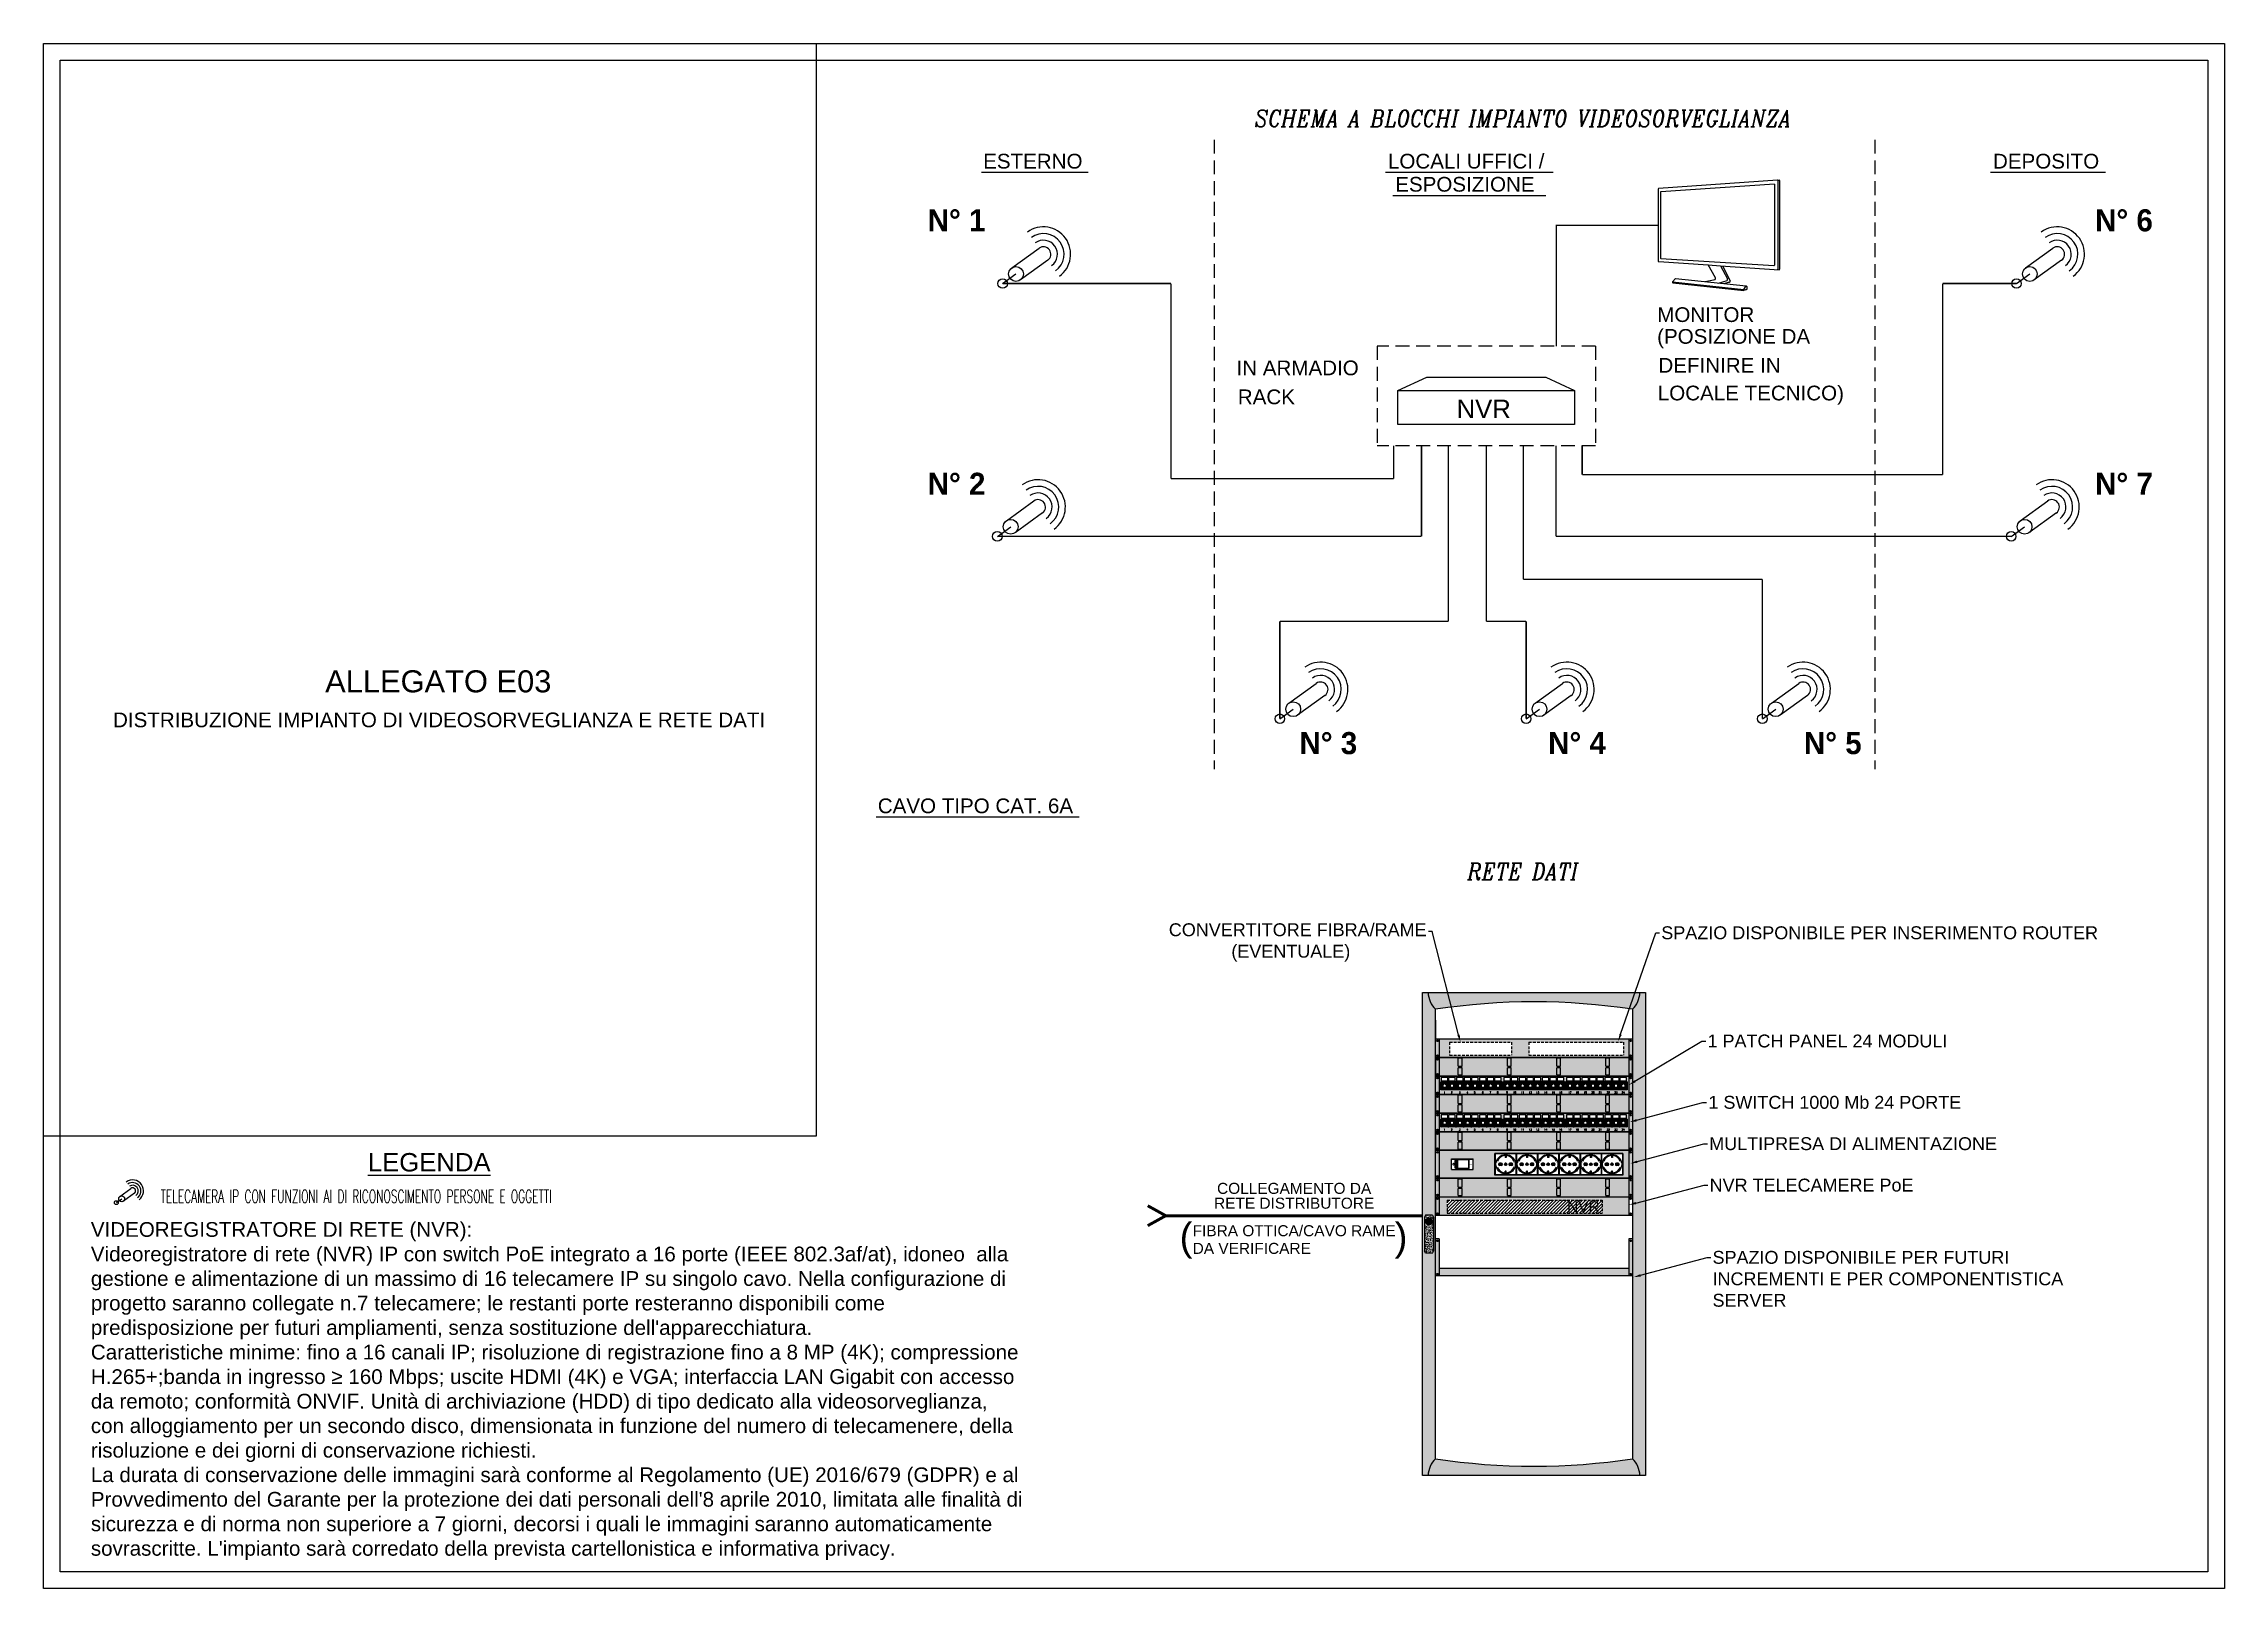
# Model space of a CAD drawing. Extents: x 50400 to 86735, y 114 to 10599.
# Drawn here: x 50400 to 56328, y 2060 to 6259 of the extents above.
import ezdxf
from ezdxf import colors
from ezdxf.entities.mleader import LeaderData, LeaderLine
from ezdxf.enums import TextEntityAlignment as Align
from ezdxf.math import Vec2, Vec3

# ---------------------------------------------------------------- set-up
doc = ezdxf.new("R2010")
doc.units = 0
doc.header["$LTSCALE"] = 100
doc.header["$MEASUREMENT"] = 0
doc.linetypes.add('CONTINUA', pattern=[0])
doc.linetypes.add('DASHED', pattern=[0.75, 0.5, -0.25])
doc.layers.get('0').update_dxf_attribs({"linetype": 'CONTINUOUS'})
doc.layers.add('00 TESTO', color=7, linetype='CONTINUOUS', lineweight=0)
for name, color, linetype in [('CORN', 8, 'CONTINUOUS'), ('EST', 7, 'CONTINUOUS'), ('LEGENDA EM', 7, 'CONTINUOUS'), ('Loop3', 202, 'CONTINUOUS'), ('Loop5', 210, 'CONTINUOUS'), ('muri__1', 182, 'CONTINUA'), ('privilegiato', 11, 'CONTINUOUS'), ('quadri', 5, 'CONTINUOUS'), ('RIE', 8, 'CONTINUOUS'), ('RIEMP', 131, 'CONTINUOUS'), ('RIEMP2', 254, 'CONTINUOUS'), ('SCRITTE', 7, 'CONTINUOUS'), ('SCRITTE1', 90, 'CONTINUOUS'), ('SERVIZI', 204, 'CONTINUOUS')]:
    doc.layers.add(name, color=color, linetype=linetype)
doc.layers.add('Testo Fisso', color=244, linetype='CONTINUOUS', lineweight=30, true_color=0x991b1e)
doc.styles.add('1', font='SIMPLEX', dxfattribs={"width": 0.65})
doc.styles.add('2', font='SIMPLEX')
doc.styles.add('3', font='ITALIC', dxfattribs={"width": 0.85})
doc.styles.add('4', font='HELVETIC')
doc.styles.add('EX2', font='arial.ttf')
doc.styles.add('ROMANTICBOLD', font='romb____.pfb')

# ---------------------------------------------------------------- blocks, each defined once
blk = doc.blocks.new('*U9')
at = {"layer": 'SERVIZI'}
for p, q in [((2.2, 16.2), (18.4, 42.2)), ((29.8, 35.1), (13.6, 9.1)), ((0, 0), (7.9, 12.6))]:
    blk.add_line(p, q, dxfattribs=at)
for centre, radius in [((0, 0), 4.32), ((7.9, 12.6), 6.7)]:
    blk.add_circle(centre, radius, dxfattribs=at)
for radius in [24.7, 18.7, 12.7, 6.7]:
    blk.add_arc((24.1, 38.6), radius, 328.0399, 148.0399, dxfattribs=at)
blk = doc.blocks.new('_DotSmall')
at = {"color": 0, "linetype": 'ByBlock', "const_width": 0.5}
blk.add_lwpolyline([(-0.0625, 0, 1), (0.0625, 0, 1)], format="xyb", close=True, dxfattribs=at)

msp = doc.modelspace()

# ---------------------------------------------------------------- hatches: boundary and pattern name
h = msp.add_hatch(color=256)
h.paths.add_polyline_path([(54189.3, 3548.1), (54189.3, 3546.1, 0.361693), (54191.3, 3548.1)])
h.paths.add_polyline_path([(54189.3, 3548.5), (54191.3, 3548.5, 0.361693), (54189.3, 3550.5)])
h.paths.add_polyline_path([(54188.9, 3550.5, 0.361693), (54186.9, 3548.5), (54188.9, 3548.5)])
h.paths.add_polyline_path([(54188.9, 3548.1), (54186.9, 3548.1, 0.361693), (54188.9, 3546.1)])
h = msp.add_hatch(color=256)
h.paths.add_polyline_path([(54189.3, 3507.6), (54189.3, 3505.6, 0.361693), (54191.3, 3507.6)])
h.paths.add_polyline_path([(54189.3, 3508), (54191.3, 3508, 0.361693), (54189.3, 3510)])
h.paths.add_polyline_path([(54188.9, 3510, 0.361693), (54186.9, 3508), (54188.9, 3508)])
h.paths.add_polyline_path([(54188.9, 3507.6), (54186.9, 3507.6, 0.361693), (54188.9, 3505.6)])
h = msp.add_hatch(color=256)
h.paths.add_polyline_path([(54189.3, 3497.6), (54189.3, 3495.6, 0.361693), (54191.3, 3497.6)])
h.paths.add_polyline_path([(54189.3, 3498), (54191.3, 3498, 0.361693), (54189.3, 3500)])
h.paths.add_polyline_path([(54188.9, 3500, 0.361693), (54186.9, 3498), (54188.9, 3498)])
h.paths.add_polyline_path([(54188.9, 3497.6), (54186.9, 3497.6, 0.361693), (54188.9, 3495.6)])
h = msp.add_hatch(color=256)
h.paths.add_polyline_path([(54714.4, 3548.1), (54714.4, 3546.1, 0.361693), (54716.4, 3548.1)])
h.paths.add_polyline_path([(54714.4, 3548.5), (54716.4, 3548.5, 0.361693), (54714.4, 3550.5)])
h.paths.add_polyline_path([(54714, 3550.5, 0.361693), (54712, 3548.5), (54714, 3548.5)])
h.paths.add_polyline_path([(54714, 3548.1), (54712, 3548.1, 0.361693), (54714, 3546.1)])
h = msp.add_hatch(color=256)
h.paths.add_polyline_path([(54714.4, 3507.6), (54714.4, 3505.6, 0.361693), (54716.4, 3507.6)])
h.paths.add_polyline_path([(54714.4, 3508), (54716.4, 3508, 0.361693), (54714.4, 3510)])
h.paths.add_polyline_path([(54714, 3510, 0.361693), (54712, 3508), (54714, 3508)])
h.paths.add_polyline_path([(54714, 3507.6), (54712, 3507.6, 0.361693), (54714, 3505.6)])
h = msp.add_hatch(color=256)
h.paths.add_polyline_path([(54714.4, 3497.6), (54714.4, 3495.6, 0.361693), (54716.4, 3497.6)])
h.paths.add_polyline_path([(54714.4, 3498), (54716.4, 3498, 0.361693), (54714.4, 3500)])
h.paths.add_polyline_path([(54714, 3500, 0.361693), (54712, 3498), (54714, 3498)])
h.paths.add_polyline_path([(54714, 3497.6), (54712, 3497.6, 0.361693), (54714, 3495.6)])
h = msp.add_hatch(color=256)
h.paths.add_polyline_path([(54189.3, 3457.1), (54189.3, 3455.1, 0.361693), (54191.3, 3457.1)])
h.paths.add_polyline_path([(54189.3, 3457.5), (54191.3, 3457.5, 0.361693), (54189.3, 3459.5)])
h.paths.add_polyline_path([(54188.9, 3459.5, 0.361693), (54186.9, 3457.5), (54188.9, 3457.5)])
h.paths.add_polyline_path([(54188.9, 3457.1), (54186.9, 3457.1, 0.361693), (54188.9, 3455.1)])
h = msp.add_hatch(color=256)
h.paths.add_polyline_path([(54189.3, 3447.1), (54189.3, 3445.1, 0.361693), (54191.3, 3447.1)])
h.paths.add_polyline_path([(54189.3, 3447.5), (54191.3, 3447.5, 0.361693), (54189.3, 3449.5)])
h.paths.add_polyline_path([(54188.9, 3449.5, 0.361693), (54186.9, 3447.5), (54188.9, 3447.5)])
h.paths.add_polyline_path([(54188.9, 3447.1), (54186.9, 3447.1, 0.361693), (54188.9, 3445.1)])
h = msp.add_hatch(color=256)
h.paths.add_polyline_path([(54714.4, 3457.1), (54714.4, 3455.1, 0.361693), (54716.4, 3457.1)])
h.paths.add_polyline_path([(54714.4, 3457.5), (54716.4, 3457.5, 0.361693), (54714.4, 3459.5)])
h.paths.add_polyline_path([(54714, 3459.5, 0.361693), (54712, 3457.5), (54714, 3457.5)])
h.paths.add_polyline_path([(54714, 3457.1), (54712, 3457.1, 0.361693), (54714, 3455.1)])
h = msp.add_hatch(color=256)
h.paths.add_polyline_path([(54714.4, 3447.1), (54714.4, 3445.1, 0.361693), (54716.4, 3447.1)])
h.paths.add_polyline_path([(54714.4, 3447.5), (54716.4, 3447.5, 0.361693), (54714.4, 3449.5)])
h.paths.add_polyline_path([(54714, 3449.5, 0.361693), (54712, 3447.5), (54714, 3447.5)])
h.paths.add_polyline_path([(54714, 3447.1), (54712, 3447.1, 0.361693), (54714, 3445.1)])
h = msp.add_hatch(color=256)
h.paths.add_polyline_path([(54189.3, 3406.6), (54189.3, 3404.6, 0.361693), (54191.3, 3406.6)])
h.paths.add_polyline_path([(54189.3, 3407), (54191.3, 3407, 0.361693), (54189.3, 3409)])
h.paths.add_polyline_path([(54188.9, 3409, 0.361693), (54186.9, 3407), (54188.9, 3407)])
h.paths.add_polyline_path([(54188.9, 3406.6), (54186.9, 3406.6, 0.361693), (54188.9, 3404.6)])
h = msp.add_hatch(color=256)
h.paths.add_polyline_path([(54189.3, 3396.6), (54189.3, 3394.6, 0.361693), (54191.3, 3396.6)])
h.paths.add_polyline_path([(54189.3, 3397), (54191.3, 3397, 0.361693), (54189.3, 3399)])
h.paths.add_polyline_path([(54188.9, 3399, 0.361693), (54186.9, 3397), (54188.9, 3397)])
h.paths.add_polyline_path([(54188.9, 3396.6), (54186.9, 3396.6, 0.361693), (54188.9, 3394.6)])
h = msp.add_hatch(color=256)
h.paths.add_polyline_path([(54714.4, 3406.6), (54714.4, 3404.6, 0.361693), (54716.4, 3406.6)])
h.paths.add_polyline_path([(54714.4, 3407), (54716.4, 3407, 0.361693), (54714.4, 3409)])
h.paths.add_polyline_path([(54714, 3409, 0.361693), (54712, 3407), (54714, 3407)])
h.paths.add_polyline_path([(54714, 3406.6), (54712, 3406.6, 0.361693), (54714, 3404.6)])
h = msp.add_hatch(color=256)
h.paths.add_polyline_path([(54714.4, 3396.6), (54714.4, 3394.6, 0.361693), (54716.4, 3396.6)])
h.paths.add_polyline_path([(54714.4, 3397), (54716.4, 3397, 0.361693), (54714.4, 3399)])
h.paths.add_polyline_path([(54714, 3399, 0.361693), (54712, 3397), (54714, 3397)])
h.paths.add_polyline_path([(54714, 3396.6), (54712, 3396.6, 0.361693), (54714, 3394.6)])
h = msp.add_hatch(color=256)
h.paths.add_polyline_path([(54189.3, 3356.1), (54189.3, 3354.1, 0.361693), (54191.3, 3356.1)])
h.paths.add_polyline_path([(54189.3, 3356.5), (54191.3, 3356.5, 0.361693), (54189.3, 3358.5)])
h.paths.add_polyline_path([(54188.9, 3358.5, 0.361693), (54186.9, 3356.5), (54188.9, 3356.5)])
h.paths.add_polyline_path([(54188.9, 3356.1), (54186.9, 3356.1, 0.361693), (54188.9, 3354.1)])
h = msp.add_hatch(color=256)
h.paths.add_polyline_path([(54189.3, 3346.1), (54189.3, 3344.1, 0.361693), (54191.3, 3346.1)])
h.paths.add_polyline_path([(54189.3, 3346.5), (54191.3, 3346.5, 0.361693), (54189.3, 3348.5)])
h.paths.add_polyline_path([(54188.9, 3348.5, 0.361693), (54186.9, 3346.5), (54188.9, 3346.5)])
h.paths.add_polyline_path([(54188.9, 3346.1), (54186.9, 3346.1, 0.361693), (54188.9, 3344.1)])
h = msp.add_hatch(color=256)
h.paths.add_polyline_path([(54714.4, 3356.1), (54714.4, 3354.1, 0.361693), (54716.4, 3356.1)])
h.paths.add_polyline_path([(54714.4, 3356.5), (54716.4, 3356.5, 0.361693), (54714.4, 3358.5)])
h.paths.add_polyline_path([(54714, 3358.5, 0.361693), (54712, 3356.5), (54714, 3356.5)])
h.paths.add_polyline_path([(54714, 3356.1), (54712, 3356.1, 0.361693), (54714, 3354.1)])
h = msp.add_hatch(color=256)
h.paths.add_polyline_path([(54714.4, 3346.1), (54714.4, 3344.1, 0.361693), (54716.4, 3346.1)])
h.paths.add_polyline_path([(54714.4, 3346.5), (54716.4, 3346.5, 0.361693), (54714.4, 3348.5)])
h.paths.add_polyline_path([(54714, 3348.5, 0.361693), (54712, 3346.5), (54714, 3346.5)])
h.paths.add_polyline_path([(54714, 3346.1), (54712, 3346.1, 0.361693), (54714, 3344.1)])
h = msp.add_hatch(color=256)
h.paths.add_polyline_path([(54189.3, 3305.6), (54189.3, 3303.6, 0.361693), (54191.3, 3305.6)])
h.paths.add_polyline_path([(54189.3, 3306), (54191.3, 3306, 0.361693), (54189.3, 3308)])
h.paths.add_polyline_path([(54188.9, 3308, 0.361693), (54186.9, 3306), (54188.9, 3306)])
h.paths.add_polyline_path([(54188.9, 3305.6), (54186.9, 3305.6, 0.361693), (54188.9, 3303.6)])
h = msp.add_hatch(color=256)
h.paths.add_polyline_path([(54189.3, 3295.6), (54189.3, 3293.6, 0.361693), (54191.3, 3295.6)])
h.paths.add_polyline_path([(54189.3, 3296), (54191.3, 3296, 0.361693), (54189.3, 3298)])
h.paths.add_polyline_path([(54188.9, 3298, 0.361693), (54186.9, 3296), (54188.9, 3296)])
h.paths.add_polyline_path([(54188.9, 3295.6), (54186.9, 3295.6, 0.361693), (54188.9, 3293.6)])
h = msp.add_hatch(color=256)
h.paths.add_polyline_path([(54714.4, 3305.6), (54714.4, 3303.6, 0.361693), (54716.4, 3305.6)])
h.paths.add_polyline_path([(54714.4, 3306), (54716.4, 3306, 0.361693), (54714.4, 3308)])
h.paths.add_polyline_path([(54714, 3308, 0.361693), (54712, 3306), (54714, 3306)])
h.paths.add_polyline_path([(54714, 3305.6), (54712, 3305.6, 0.361693), (54714, 3303.6)])
h = msp.add_hatch(color=256)
h.paths.add_polyline_path([(54714.4, 3295.6), (54714.4, 3293.6, 0.361693), (54716.4, 3295.6)])
h.paths.add_polyline_path([(54714.4, 3296), (54716.4, 3296, 0.361693), (54714.4, 3298)])
h.paths.add_polyline_path([(54714, 3298, 0.361693), (54712, 3296), (54714, 3296)])
h.paths.add_polyline_path([(54714, 3295.6), (54712, 3295.6, 0.361693), (54714, 3293.6)])
h = msp.add_hatch(color=256)
h.paths.add_polyline_path([(54189.3, 3255.1), (54189.3, 3253.1, 0.361693), (54191.3, 3255.1)])
h.paths.add_polyline_path([(54189.3, 3255.5), (54191.3, 3255.5, 0.361693), (54189.3, 3257.5)])
h.paths.add_polyline_path([(54188.9, 3257.5, 0.361693), (54186.9, 3255.5), (54188.9, 3255.5)])
h.paths.add_polyline_path([(54188.9, 3255.1), (54186.9, 3255.1, 0.361693), (54188.9, 3253.1)])
h = msp.add_hatch(color=256)
h.paths.add_polyline_path([(54189.3, 3245.1), (54189.3, 3243.1, 0.361693), (54191.3, 3245.1)])
h.paths.add_polyline_path([(54189.3, 3245.5), (54191.3, 3245.5, 0.361693), (54189.3, 3247.5)])
h.paths.add_polyline_path([(54188.9, 3247.5, 0.361693), (54186.9, 3245.5), (54188.9, 3245.5)])
h.paths.add_polyline_path([(54188.9, 3245.1), (54186.9, 3245.1, 0.361693), (54188.9, 3243.1)])
h = msp.add_hatch(color=256)
h.paths.add_polyline_path([(54714.2, 3245.4), (54714.2, 3243.4, 0.361693), (54716.2, 3245.4)])
h.paths.add_polyline_path([(54714.2, 3245.8), (54716.2, 3245.8, 0.361693), (54714.2, 3247.8)])
h.paths.add_polyline_path([(54713.8, 3247.8, 0.361693), (54711.8, 3245.8), (54713.8, 3245.8)])
h.paths.add_polyline_path([(54713.8, 3245.4), (54711.8, 3245.4, 0.361693), (54713.8, 3243.4)])
h = msp.add_hatch(color=256)
h.paths.add_polyline_path([(54714.4, 3255.1), (54714.4, 3253.1, 0.361693), (54716.4, 3255.1)])
h.paths.add_polyline_path([(54714.4, 3255.5), (54716.4, 3255.5, 0.361693), (54714.4, 3257.5)])
h.paths.add_polyline_path([(54714, 3257.5, 0.361693), (54712, 3255.5), (54714, 3255.5)])
h.paths.add_polyline_path([(54714, 3255.1), (54712, 3255.1, 0.361693), (54714, 3253.1)])
h = msp.add_hatch(color=256)
h.paths.add_polyline_path([(54189.3, 3179.4), (54189.3, 3177.4, 0.361693), (54191.3, 3179.4)])
h.paths.add_polyline_path([(54189.3, 3179.8), (54191.3, 3179.8, 0.361693), (54189.3, 3181.8)])
h.paths.add_polyline_path([(54188.9, 3181.8, 0.361693), (54186.9, 3179.8), (54188.9, 3179.8)])
h.paths.add_polyline_path([(54188.9, 3179.4), (54186.9, 3179.4, 0.361693), (54188.9, 3177.4)])
h = msp.add_hatch(color=256)
h.paths.add_polyline_path([(54189.3, 3169.4), (54189.3, 3167.4, 0.361693), (54191.3, 3169.4)])
h.paths.add_polyline_path([(54189.3, 3169.8), (54191.3, 3169.8, 0.361693), (54189.3, 3171.8)])
h.paths.add_polyline_path([(54188.9, 3171.8, 0.361693), (54186.9, 3169.8), (54188.9, 3169.8)])
h.paths.add_polyline_path([(54188.9, 3169.4), (54186.9, 3169.4, 0.361693), (54188.9, 3167.4)])
h = msp.add_hatch(color=256)
h.paths.add_polyline_path([(54714.2, 3179.7), (54714.2, 3177.7, 0.361693), (54716.2, 3179.7)])
h.paths.add_polyline_path([(54714.2, 3180.1), (54716.2, 3180.1, 0.361693), (54714.2, 3182.1)])
h.paths.add_polyline_path([(54713.8, 3182.1, 0.361693), (54711.8, 3180.1), (54713.8, 3180.1)])
h.paths.add_polyline_path([(54713.8, 3179.7), (54711.8, 3179.7, 0.361693), (54713.8, 3177.7)])
h = msp.add_hatch(color=256)
h.paths.add_polyline_path([(54714.4, 3169.4), (54714.4, 3167.4, 0.361693), (54716.4, 3169.4)])
h.paths.add_polyline_path([(54714.4, 3169.8), (54716.4, 3169.8, 0.361693), (54714.4, 3171.8)])
h.paths.add_polyline_path([(54714, 3171.8, 0.361693), (54712, 3169.8), (54714, 3169.8)])
h.paths.add_polyline_path([(54714, 3169.4), (54712, 3169.4, 0.361693), (54714, 3167.4)])
h = msp.add_hatch(color=256)
h.paths.add_polyline_path([(54189.3, 3128.8), (54189.3, 3126.8, 0.361693), (54191.3, 3128.8)])
h.paths.add_polyline_path([(54189.3, 3129.2), (54191.3, 3129.2, 0.361693), (54189.3, 3131.3)])
h.paths.add_polyline_path([(54188.9, 3131.3, 0.361693), (54186.9, 3129.2), (54188.9, 3129.2)])
h.paths.add_polyline_path([(54188.9, 3128.8), (54186.9, 3128.8, 0.361693), (54188.9, 3126.8)])
h = msp.add_hatch(color=256)
h.paths.add_polyline_path([(54189.3, 3118.9), (54189.3, 3116.9, 0.361693), (54191.3, 3118.9)])
h.paths.add_polyline_path([(54189.3, 3119.3), (54191.3, 3119.3, 0.361693), (54189.3, 3121.3)])
h.paths.add_polyline_path([(54188.9, 3121.3, 0.361693), (54186.9, 3119.3), (54188.9, 3119.3)])
h.paths.add_polyline_path([(54188.9, 3118.9), (54186.9, 3118.9, 0.361693), (54188.9, 3116.9)])
h = msp.add_hatch(color=256)
h.paths.add_polyline_path([(54714.4, 3128.8), (54714.4, 3126.8, 0.361693), (54716.4, 3128.8)])
h.paths.add_polyline_path([(54714.4, 3129.2), (54716.4, 3129.2, 0.361693), (54714.4, 3131.3)])
h.paths.add_polyline_path([(54714, 3131.3, 0.361693), (54712, 3129.2), (54714, 3129.2)])
h.paths.add_polyline_path([(54714, 3128.8), (54712, 3128.8, 0.361693), (54714, 3126.8)])
h = msp.add_hatch(color=256)
h.paths.add_polyline_path([(54714.4, 3118.9), (54714.4, 3116.9, 0.361693), (54716.4, 3118.9)])
h.paths.add_polyline_path([(54714.4, 3119.3), (54716.4, 3119.3, 0.361693), (54714.4, 3121.3)])
h.paths.add_polyline_path([(54714, 3121.3, 0.361693), (54712, 3119.3), (54714, 3119.3)])
h.paths.add_polyline_path([(54714, 3118.9), (54712, 3118.9, 0.361693), (54714, 3116.9)])
h = msp.add_hatch(color=252)
h.paths.add_polyline_path([(54175.8, 3057.5, 1), (54157.2, 3057.5, 1)])
h.paths.add_polyline_path([(54165, 3061, -1), (54168, 3061, -1)], flags=16)
h = msp.add_hatch(color=256)
h.paths.add_polyline_path([(54189.3, 3078.3), (54189.3, 3076.3, 0.361693), (54191.3, 3078.3)])
h.paths.add_polyline_path([(54189.3, 3078.8), (54191.3, 3078.8, 0.361693), (54189.3, 3080.8)])
h.paths.add_polyline_path([(54188.9, 3080.8, 0.361693), (54186.9, 3078.8), (54188.9, 3078.8)])
h.paths.add_polyline_path([(54188.9, 3078.3), (54186.9, 3078.3, 0.361693), (54188.9, 3076.3)])
h = msp.add_hatch(color=256)
h.paths.add_polyline_path([(54714.4, 3078.3), (54714.4, 3076.3, 0.361693), (54716.4, 3078.3)])
h.paths.add_polyline_path([(54714.4, 3078.8), (54716.4, 3078.8, 0.361693), (54714.4, 3080.8)])
h.paths.add_polyline_path([(54714, 3080.8, 0.361693), (54712, 3078.8), (54714, 3078.8)])
h.paths.add_polyline_path([(54714, 3078.3), (54712, 3078.3, 0.361693), (54714, 3076.3)])
h = msp.add_hatch(color=256)
h.paths.add_polyline_path([(54189.3, 3004.5), (54189.3, 3002.5, 0.361693), (54191.3, 3004.5)])
h.paths.add_polyline_path([(54189.3, 3004.9), (54191.3, 3004.9, 0.361693), (54189.3, 3006.9)])
h.paths.add_polyline_path([(54188.9, 3006.9, 0.361693), (54186.9, 3004.9), (54188.9, 3004.9)])
h.paths.add_polyline_path([(54188.9, 3004.5), (54186.9, 3004.5, 0.361693), (54188.9, 3002.5)])
h = msp.add_hatch(color=256)
h.paths.add_polyline_path([(54714.4, 3004.5), (54714.4, 3002.5, 0.361693), (54716.4, 3004.5)])
h.paths.add_polyline_path([(54714.4, 3004.9), (54716.4, 3004.9, 0.361693), (54714.4, 3006.9)])
h.paths.add_polyline_path([(54714, 3006.9, 0.361693), (54712, 3004.9), (54714, 3004.9)])
h.paths.add_polyline_path([(54714, 3004.5), (54712, 3004.5, 0.361693), (54714, 3002.5)])
h = msp.add_hatch(color=256)
h.paths.add_polyline_path([(54189.3, 2913.9), (54189.3, 2911.9, 0.361693), (54191.3, 2913.9)])
h.paths.add_polyline_path([(54189.3, 2914.3), (54191.3, 2914.3, 0.361693), (54189.3, 2916.3)])
h.paths.add_polyline_path([(54188.9, 2916.3, 0.361693), (54186.9, 2914.3), (54188.9, 2914.3)])
h.paths.add_polyline_path([(54188.9, 2913.9), (54186.9, 2913.9, 0.361693), (54188.9, 2911.9)])
h = msp.add_hatch(color=256)
h.paths.add_polyline_path([(54714.4, 2913.9), (54714.4, 2911.9, 0.361693), (54716.4, 2913.9)])
h.paths.add_polyline_path([(54714.4, 2914.3), (54716.4, 2914.3, 0.361693), (54714.4, 2916.3)])
h.paths.add_polyline_path([(54714, 2916.3, 0.361693), (54712, 2914.3), (54714, 2914.3)])
h.paths.add_polyline_path([(54714, 2913.9), (54712, 2913.9, 0.361693), (54714, 2911.9)])
at = {"layer": 'RIE'}
h = msp.add_hatch(dxfattribs=at)
h.set_pattern_fill('ANSI38', color=256, scale=12.119, style=0)
h.set_pattern_definition([(45, (44618.9568, 174.3853), (-1.07117836, 1.07117836), []), (135, (44618.9568, 174.3853), (-3.21353507, 1.07117836), [3.7871874, -2.2723124])])
h.paths.add_polyline_path([(54360.5, 3209.9, 1.732051), (54360.5, 3215.8, 1.732051)])
h.paths.add_polyline_path([(54377.9, 3212.9, 1), (54371.2, 3212.9, 1)])
h.paths.add_polyline_path([(54388.6, 3209.9, 1.732051), (54388.6, 3215.8, 1.732051)])
h = msp.add_hatch(dxfattribs=at)
h.set_pattern_fill('ANSI38', color=256, scale=12.119, style=0)
h.set_pattern_definition([(45, (44676.8079, 174.3853), (-1.07117836, 1.07117836), []), (135, (44676.8079, 174.3853), (-3.21353507, 1.07117836), [3.7871874, -2.2723124])])
h.paths.add_polyline_path([(54418.3, 3209.9, 1.732051), (54418.3, 3215.8, 1.732051)])
h.paths.add_polyline_path([(54435.8, 3212.9, 1), (54429, 3212.9, 1)])
h.paths.add_polyline_path([(54446.5, 3209.9, 1.732051), (54446.5, 3215.8, 1.732051)])
h = msp.add_hatch(dxfattribs=at)
h.set_pattern_fill('ANSI38', color=256, scale=12.119, style=0)
h.set_pattern_definition([(45, (44734.659, 174.3853), (-1.07117836, 1.07117836), []), (135, (44734.659, 174.3853), (-3.21353507, 1.07117836), [3.7871874, -2.2723124])])
h.paths.add_polyline_path([(54476.2, 3209.9, 1.732051), (54476.2, 3215.8, 1.732051)])
h.paths.add_polyline_path([(54493.6, 3212.9, 1), (54486.9, 3212.9, 1)])
h.paths.add_polyline_path([(54504.3, 3209.9, 1.732051), (54504.3, 3215.8, 1.732051)])
h = msp.add_hatch(dxfattribs=at)
h.set_pattern_fill('ANSI38', color=256, scale=12.119, style=0)
h.set_pattern_definition([(45, (44792.51, 174.3853), (-1.07117836, 1.07117836), []), (135, (44792.51, 174.3853), (-3.21353507, 1.07117836), [3.7871874, -2.2723124])])
h.paths.add_polyline_path([(54534, 3209.9, 1.732051), (54534, 3215.8, 1.732051)])
h.paths.add_polyline_path([(54551.5, 3212.9, 1), (54544.7, 3212.9, 1)])
h.paths.add_polyline_path([(54562.2, 3209.9, 1.732051), (54562.2, 3215.8, 1.732051)])
h = msp.add_hatch(dxfattribs=at)
h.set_pattern_fill('ANSI38', color=256, scale=12.119, style=0)
h.set_pattern_definition([(45, (44850.3611, 174.3853), (-1.07117836, 1.07117836), []), (135, (44850.3611, 174.3853), (-3.21353507, 1.07117836), [3.7871874, -2.2723124])])
h.paths.add_polyline_path([(54591.9, 3209.9, 1.732051), (54591.9, 3215.8, 1.732051)])
h.paths.add_polyline_path([(54609.3, 3212.9, 1), (54602.6, 3212.9, 1)])
h.paths.add_polyline_path([(54620, 3209.9, 1.732051), (54620, 3215.8, 1.732051)])
h = msp.add_hatch(dxfattribs=at)
h.set_pattern_fill('ANSI38', color=256, scale=12.119, style=0)
h.set_pattern_definition([(45, (44908.2122, 174.3853), (-1.07117836, 1.07117836), []), (135, (44908.2122, 174.3853), (-3.21353507, 1.07117836), [3.7871874, -2.2723124])])
h.paths.add_polyline_path([(54649.7, 3209.9, 1.732051), (54649.7, 3215.8, 1.732051)])
h.paths.add_polyline_path([(54667.2, 3212.9, 1), (54660.4, 3212.9, 1)])
h.paths.add_polyline_path([(54677.9, 3209.9, 1.732051), (54677.9, 3215.8, 1.732051)])
at = {"layer": 'RIEMP'}
h = msp.add_hatch(color=256, dxfattribs=at)
h.paths.add_polyline_path([(54719.2, 2412.4, -0.075492), (54183.9, 2412.4, 0.195066), (54163.7, 2366.9), (54739.4, 2366.9, 0.195066)])
h.paths.add_polyline_path([(54739.4, 3679.6), (54163.7, 3679.6, 0.195066), (54183.9, 3634.1, -0.075472), (54719.2, 3634.1, 0.195066)])
for points in [[(54189.3, 3548.1), (54191.3, 3548.1, 0.022827), (54191.3, 3548.3, 0.022827), (54191.3, 3548.5), (54189.3, 3548.5), (54189.3, 3550.5, 0.045678), (54188.9, 3550.5), (54188.9, 3548.5), (54186.9, 3548.5, 0.022827), (54186.8, 3548.3, 0.022827), (54186.9, 3548.1), (54188.9, 3548.1), (54188.9, 3546.1, 0.045678), (54189.3, 3546.1)], [(54189.3, 3507.6), (54191.3, 3507.6, 0.022827), (54191.3, 3507.8, 0.022827), (54191.3, 3508), (54189.3, 3508), (54189.3, 3510, 0.045678), (54188.9, 3510), (54188.9, 3508), (54186.9, 3508, 0.022827), (54186.8, 3507.8, 0.022827), (54186.9, 3507.6), (54188.9, 3507.6), (54188.9, 3505.6, 0.045678), (54189.3, 3505.6)], [(54189.3, 3497.6), (54191.3, 3497.6, 0.022827), (54191.3, 3497.8, 0.022827), (54191.3, 3498), (54189.3, 3498), (54189.3, 3500, 0.045678), (54188.9, 3500), (54188.9, 3498), (54186.9, 3498, 0.022827), (54186.8, 3497.8, 0.022827), (54186.9, 3497.6), (54188.9, 3497.6), (54188.9, 3495.6, 0.045678), (54189.3, 3495.6)], [(54714.4, 3548.1), (54716.4, 3548.1, 0.022827), (54716.4, 3548.3, 0.022827), (54716.4, 3548.5), (54714.4, 3548.5), (54714.4, 3550.5, 0.045678), (54714, 3550.5), (54714, 3548.5), (54712, 3548.5, 0.022827), (54712, 3548.3, 0.022827), (54712, 3548.1), (54714, 3548.1), (54714, 3546.1, 0.045678), (54714.4, 3546.1)], [(54714.4, 3507.6), (54716.4, 3507.6, 0.022827), (54716.4, 3507.8, 0.022827), (54716.4, 3508), (54714.4, 3508), (54714.4, 3510, 0.045678), (54714, 3510), (54714, 3508), (54712, 3508, 0.022827), (54712, 3507.8, 0.022827), (54712, 3507.6), (54714, 3507.6), (54714, 3505.6, 0.045678), (54714.4, 3505.6)], [(54714.4, 3497.6), (54716.4, 3497.6, 0.022827), (54716.4, 3497.8, 0.022827), (54716.4, 3498), (54714.4, 3498), (54714.4, 3500, 0.045678), (54714, 3500), (54714, 3498), (54712, 3498, 0.022827), (54712, 3497.8, 0.022827), (54712, 3497.6), (54714, 3497.6), (54714, 3495.6, 0.045678), (54714.4, 3495.6)], [(54189.3, 3457.1), (54191.3, 3457.1, 0.022827), (54191.3, 3457.3, 0.022827), (54191.3, 3457.5), (54189.3, 3457.5), (54189.3, 3459.5, 0.045678), (54188.9, 3459.5), (54188.9, 3457.5), (54186.9, 3457.5, 0.022827), (54186.8, 3457.3, 0.022827), (54186.9, 3457.1), (54188.9, 3457.1), (54188.9, 3455.1, 0.045678), (54189.3, 3455.1)], [(54189.3, 3447.1), (54191.3, 3447.1, 0.022827), (54191.3, 3447.3, 0.022827), (54191.3, 3447.5), (54189.3, 3447.5), (54189.3, 3449.5, 0.045678), (54188.9, 3449.5), (54188.9, 3447.5), (54186.9, 3447.5, 0.022827), (54186.8, 3447.3, 0.022827), (54186.9, 3447.1), (54188.9, 3447.1), (54188.9, 3445.1, 0.045678), (54189.3, 3445.1)], [(54714.4, 3457.1), (54716.4, 3457.1, 0.022827), (54716.4, 3457.3, 0.022827), (54716.4, 3457.5), (54714.4, 3457.5), (54714.4, 3459.5, 0.045678), (54714, 3459.5), (54714, 3457.5), (54712, 3457.5, 0.022827), (54712, 3457.3, 0.022827), (54712, 3457.1), (54714, 3457.1), (54714, 3455.1, 0.045678), (54714.4, 3455.1)], [(54714.4, 3447.1), (54716.4, 3447.1, 0.022827), (54716.4, 3447.3, 0.022827), (54716.4, 3447.5), (54714.4, 3447.5), (54714.4, 3449.5, 0.045678), (54714, 3449.5), (54714, 3447.5), (54712, 3447.5, 0.022827), (54712, 3447.3, 0.022827), (54712, 3447.1), (54714, 3447.1), (54714, 3445.1, 0.045678), (54714.4, 3445.1)], [(54189.3, 3406.6), (54191.3, 3406.6, 0.022827), (54191.3, 3406.8, 0.022827), (54191.3, 3407), (54189.3, 3407), (54189.3, 3409, 0.045678), (54188.9, 3409), (54188.9, 3407), (54186.9, 3407, 0.022827), (54186.8, 3406.8, 0.022827), (54186.9, 3406.6), (54188.9, 3406.6), (54188.9, 3404.6, 0.045678), (54189.3, 3404.6)], [(54189.3, 3396.6), (54191.3, 3396.6, 0.022827), (54191.3, 3396.8, 0.022827), (54191.3, 3397), (54189.3, 3397), (54189.3, 3399, 0.045678), (54188.9, 3399), (54188.9, 3397), (54186.9, 3397, 0.022827), (54186.8, 3396.8, 0.022827), (54186.9, 3396.6), (54188.9, 3396.6), (54188.9, 3394.6, 0.045678), (54189.3, 3394.6)], [(54714.4, 3406.6), (54716.4, 3406.6, 0.022827), (54716.4, 3406.8, 0.022827), (54716.4, 3407), (54714.4, 3407), (54714.4, 3409, 0.045678), (54714, 3409), (54714, 3407), (54712, 3407, 0.022827), (54712, 3406.8, 0.022827), (54712, 3406.6), (54714, 3406.6), (54714, 3404.6, 0.045678), (54714.4, 3404.6)], [(54714.4, 3396.6), (54716.4, 3396.6, 0.022827), (54716.4, 3396.8, 0.022827), (54716.4, 3397), (54714.4, 3397), (54714.4, 3399, 0.045678), (54714, 3399), (54714, 3397), (54712, 3397, 0.022827), (54712, 3396.8, 0.022827), (54712, 3396.6), (54714, 3396.6), (54714, 3394.6, 0.045678), (54714.4, 3394.6)], [(54189.3, 3356.1), (54191.3, 3356.1, 0.022827), (54191.3, 3356.3, 0.022827), (54191.3, 3356.5), (54189.3, 3356.5), (54189.3, 3358.5, 0.045678), (54188.9, 3358.5), (54188.9, 3356.5), (54186.9, 3356.5, 0.022827), (54186.8, 3356.3, 0.022827), (54186.9, 3356.1), (54188.9, 3356.1), (54188.9, 3354.1, 0.045678), (54189.3, 3354.1)], [(54189.3, 3346.1), (54191.3, 3346.1, 0.022827), (54191.3, 3346.3, 0.022827), (54191.3, 3346.5), (54189.3, 3346.5), (54189.3, 3348.5, 0.045678), (54188.9, 3348.5), (54188.9, 3346.5), (54186.9, 3346.5, 0.022827), (54186.8, 3346.3, 0.022827), (54186.9, 3346.1), (54188.9, 3346.1), (54188.9, 3344.1, 0.045678), (54189.3, 3344.1)], [(54714.4, 3356.1), (54716.4, 3356.1, 0.022827), (54716.4, 3356.3, 0.022827), (54716.4, 3356.5), (54714.4, 3356.5), (54714.4, 3358.5, 0.045678), (54714, 3358.5), (54714, 3356.5), (54712, 3356.5, 0.022827), (54712, 3356.3, 0.022827), (54712, 3356.1), (54714, 3356.1), (54714, 3354.1, 0.045678), (54714.4, 3354.1)], [(54714.4, 3346.1), (54716.4, 3346.1, 0.022827), (54716.4, 3346.3, 0.022827), (54716.4, 3346.5), (54714.4, 3346.5), (54714.4, 3348.5, 0.045678), (54714, 3348.5), (54714, 3346.5), (54712, 3346.5, 0.022827), (54712, 3346.3, 0.022827), (54712, 3346.1), (54714, 3346.1), (54714, 3344.1, 0.045678), (54714.4, 3344.1)], [(54189.3, 3305.6), (54191.3, 3305.6, 0.022827), (54191.3, 3305.8, 0.022827), (54191.3, 3306), (54189.3, 3306), (54189.3, 3308, 0.045678), (54188.9, 3308), (54188.9, 3306), (54186.9, 3306, 0.022827), (54186.8, 3305.8, 0.022827), (54186.9, 3305.6), (54188.9, 3305.6), (54188.9, 3303.6, 0.045678), (54189.3, 3303.6)], [(54189.3, 3295.6), (54191.3, 3295.6, 0.022827), (54191.3, 3295.8, 0.022827), (54191.3, 3296), (54189.3, 3296), (54189.3, 3298, 0.045678), (54188.9, 3298), (54188.9, 3296), (54186.9, 3296, 0.022827), (54186.8, 3295.8, 0.022827), (54186.9, 3295.6), (54188.9, 3295.6), (54188.9, 3293.6, 0.045678), (54189.3, 3293.6)], [(54714.4, 3305.6), (54716.4, 3305.6, 0.022827), (54716.4, 3305.8, 0.022827), (54716.4, 3306), (54714.4, 3306), (54714.4, 3308, 0.045678), (54714, 3308), (54714, 3306), (54712, 3306, 0.022827), (54712, 3305.8, 0.022827), (54712, 3305.6), (54714, 3305.6), (54714, 3303.6, 0.045678), (54714.4, 3303.6)], [(54714.4, 3295.6), (54716.4, 3295.6, 0.022827), (54716.4, 3295.8, 0.022827), (54716.4, 3296), (54714.4, 3296), (54714.4, 3298, 0.045678), (54714, 3298), (54714, 3296), (54712, 3296, 0.022827), (54712, 3295.8, 0.022827), (54712, 3295.6), (54714, 3295.6), (54714, 3293.6, 0.045678), (54714.4, 3293.6)], [(54189.3, 3255.1), (54191.3, 3255.1, 0.022827), (54191.3, 3255.3, 0.022827), (54191.3, 3255.5), (54189.3, 3255.5), (54189.3, 3257.5, 0.045678), (54188.9, 3257.5), (54188.9, 3255.5), (54186.9, 3255.5, 0.022827), (54186.8, 3255.3, 0.022827), (54186.9, 3255.1), (54188.9, 3255.1), (54188.9, 3253.1, 0.045678), (54189.3, 3253.1)], [(54189.3, 3245.1), (54191.3, 3245.1, 0.022827), (54191.3, 3245.3, 0.022827), (54191.3, 3245.5), (54189.3, 3245.5), (54189.3, 3247.5, 0.045678), (54188.9, 3247.5), (54188.9, 3245.5), (54186.9, 3245.5, 0.022827), (54186.8, 3245.3, 0.022827), (54186.9, 3245.1), (54188.9, 3245.1), (54188.9, 3243.1, 0.045678), (54189.3, 3243.1)], [(54714.2, 3245.4), (54716.2, 3245.4, 0.022827), (54716.2, 3245.6, 0.022827), (54716.2, 3245.8), (54714.2, 3245.8), (54714.2, 3247.8, 0.045678), (54713.8, 3247.8), (54713.8, 3245.8), (54711.8, 3245.8, 0.022827), (54711.8, 3245.6, 0.022827), (54711.8, 3245.4), (54713.8, 3245.4), (54713.8, 3243.4, 0.045678), (54714.2, 3243.4)], [(54714.4, 3255.1), (54716.4, 3255.1, 0.022827), (54716.4, 3255.3, 0.022827), (54716.4, 3255.5), (54714.4, 3255.5), (54714.4, 3257.5, 0.045678), (54714, 3257.5), (54714, 3255.5), (54712, 3255.5, 0.022827), (54712, 3255.3, 0.022827), (54712, 3255.1), (54714, 3255.1), (54714, 3253.1, 0.045678), (54714.4, 3253.1)], [(54189.3, 3179.4), (54191.3, 3179.4, 0.022827), (54191.3, 3179.6, 0.022827), (54191.3, 3179.8), (54189.3, 3179.8), (54189.3, 3181.8, 0.045678), (54188.9, 3181.8), (54188.9, 3179.8), (54186.9, 3179.8, 0.022827), (54186.8, 3179.6, 0.022827), (54186.9, 3179.4), (54188.9, 3179.4), (54188.9, 3177.4, 0.045678), (54189.3, 3177.4)], [(54189.3, 3169.4), (54191.3, 3169.4, 0.022827), (54191.3, 3169.6, 0.022827), (54191.3, 3169.8), (54189.3, 3169.8), (54189.3, 3171.8, 0.045678), (54188.9, 3171.8), (54188.9, 3169.8), (54186.9, 3169.8, 0.022827), (54186.8, 3169.6, 0.022827), (54186.9, 3169.4), (54188.9, 3169.4), (54188.9, 3167.4, 0.045678), (54189.3, 3167.4)], [(54714.2, 3179.7), (54716.2, 3179.7, 0.022827), (54716.2, 3179.9, 0.022827), (54716.2, 3180.1), (54714.2, 3180.1), (54714.2, 3182.1, 0.045678), (54713.8, 3182.1), (54713.8, 3180.1), (54711.8, 3180.1, 0.022827), (54711.8, 3179.9, 0.022827), (54711.8, 3179.7), (54713.8, 3179.7), (54713.8, 3177.7, 0.045678), (54714.2, 3177.7)], [(54714.4, 3169.4), (54716.4, 3169.4, 0.022827), (54716.4, 3169.6, 0.022827), (54716.4, 3169.8), (54714.4, 3169.8), (54714.4, 3171.8, 0.045678), (54714, 3171.8), (54714, 3169.8), (54712, 3169.8, 0.022827), (54712, 3169.6, 0.022827), (54712, 3169.4), (54714, 3169.4), (54714, 3167.4, 0.045678), (54714.4, 3167.4)], [(54189.3, 3128.8), (54191.3, 3128.8, 0.022827), (54191.3, 3129, 0.022827), (54191.3, 3129.2), (54189.3, 3129.2), (54189.3, 3131.3, 0.045678), (54188.9, 3131.3), (54188.9, 3129.2), (54186.9, 3129.2, 0.022827), (54186.8, 3129, 0.022827), (54186.9, 3128.8), (54188.9, 3128.8), (54188.9, 3126.8, 0.045678), (54189.3, 3126.8)], [(54189.3, 3118.9), (54191.3, 3118.9, 0.022827), (54191.3, 3119.1, 0.022827), (54191.3, 3119.3), (54189.3, 3119.3), (54189.3, 3121.3, 0.045678), (54188.9, 3121.3), (54188.9, 3119.3), (54186.9, 3119.3, 0.022827), (54186.8, 3119.1, 0.022827), (54186.9, 3118.9), (54188.9, 3118.9), (54188.9, 3116.9, 0.045678), (54189.3, 3116.9)], [(54714.4, 3128.8), (54716.4, 3128.8, 0.022827), (54716.4, 3129, 0.022827), (54716.4, 3129.2), (54714.4, 3129.2), (54714.4, 3131.3, 0.045678), (54714, 3131.3), (54714, 3129.2), (54712, 3129.2, 0.022827), (54712, 3129, 0.022827), (54712, 3128.8), (54714, 3128.8), (54714, 3126.8, 0.045678), (54714.4, 3126.8)], [(54714.4, 3118.9), (54716.4, 3118.9, 0.022827), (54716.4, 3119.1, 0.022827), (54716.4, 3119.3), (54714.4, 3119.3), (54714.4, 3121.3, 0.045678), (54714, 3121.3), (54714, 3119.3), (54712, 3119.3, 0.022827), (54712, 3119.1, 0.022827), (54712, 3118.9), (54714, 3118.9), (54714, 3116.9, 0.045678), (54714.4, 3116.9)], [(54189.3, 3078.3), (54191.3, 3078.3, 0.022827), (54191.3, 3078.6, 0.022827), (54191.3, 3078.8), (54189.3, 3078.8), (54189.3, 3080.8, 0.045678), (54188.9, 3080.8), (54188.9, 3078.8), (54186.9, 3078.8, 0.022827), (54186.8, 3078.6, 0.022827), (54186.9, 3078.3), (54188.9, 3078.3), (54188.9, 3076.3, 0.045678), (54189.3, 3076.3)], [(54714.4, 3078.3), (54716.4, 3078.3, 0.022827), (54716.4, 3078.6, 0.022827), (54716.4, 3078.8), (54714.4, 3078.8), (54714.4, 3080.8, 0.045678), (54714, 3080.8), (54714, 3078.8), (54712, 3078.8, 0.022827), (54712, 3078.6, 0.022827), (54712, 3078.3), (54714, 3078.3), (54714, 3076.3, 0.045678), (54714.4, 3076.3)], [(54189.3, 3004.5), (54191.3, 3004.5, 0.022827), (54191.3, 3004.7, 0.022827), (54191.3, 3004.9), (54189.3, 3004.9), (54189.3, 3006.9, 0.045678), (54188.9, 3006.9), (54188.9, 3004.9), (54186.9, 3004.9, 0.022827), (54186.8, 3004.7, 0.022827), (54186.9, 3004.5), (54188.9, 3004.5), (54188.9, 3002.5, 0.045678), (54189.3, 3002.5)], [(54714.4, 3004.5), (54716.4, 3004.5, 0.022827), (54716.4, 3004.7, 0.022827), (54716.4, 3004.9), (54714.4, 3004.9), (54714.4, 3006.9, 0.045678), (54714, 3006.9), (54714, 3004.9), (54712, 3004.9, 0.022827), (54712, 3004.7, 0.022827), (54712, 3004.5), (54714, 3004.5), (54714, 3002.5, 0.045678), (54714.4, 3002.5)], [(54189.3, 2913.9), (54191.3, 2913.9, 0.022827), (54191.3, 2914.1, 0.022827), (54191.3, 2914.3), (54189.3, 2914.3), (54189.3, 2916.3, 0.045678), (54188.9, 2916.3), (54188.9, 2914.3), (54186.9, 2914.3, 0.022827), (54186.8, 2914.1, 0.022827), (54186.9, 2913.9), (54188.9, 2913.9), (54188.9, 2911.9, 0.045678), (54189.3, 2911.9)], [(54714.4, 2913.9), (54716.4, 2913.9, 0.022827), (54716.4, 2914.1, 0.022827), (54716.4, 2914.3), (54714.4, 2914.3), (54714.4, 2916.3, 0.045678), (54714, 2916.3), (54714, 2914.3), (54712, 2914.3, 0.022827), (54712, 2914.1, 0.022827), (54712, 2913.9), (54714, 2913.9), (54714, 2911.9, 0.045678), (54714.4, 2911.9)]]:
    msp.add_hatch(color=256, dxfattribs=at).paths.add_polyline_path(points)
h = msp.add_hatch(color=256, dxfattribs=at)
h.paths.add_polyline_path([(54657.3, 3475.3), (54647.2, 3475.3), (54647.2, 3456.3), (54657.3, 3456.3)])
h.paths.add_polyline_path([(54657.3, 3501.2), (54647.2, 3501.2), (54647.2, 3479.2), (54657.3, 3479.2)])
h.paths.add_polyline_path([(54523.5, 3475.3), (54513.4, 3475.3), (54513.4, 3456.3), (54523.5, 3456.3)])
h.paths.add_polyline_path([(54523.5, 3501.2), (54513.4, 3501.2), (54513.4, 3479.2), (54523.5, 3479.2)])
h.paths.add_polyline_path([(54389.7, 3475.3), (54379.6, 3475.3), (54379.6, 3456.3), (54389.7, 3456.3)])
h.paths.add_polyline_path([(54389.7, 3501.2), (54379.6, 3501.2), (54379.6, 3479.2), (54389.7, 3479.2)])
h.paths.add_polyline_path([(54245.8, 3456.3), (54255.9, 3456.3), (54255.9, 3475.3), (54245.8, 3475.3)])
h.paths.add_polyline_path([(54245.8, 3479.2), (54255.9, 3479.2), (54255.9, 3501.2), (54245.8, 3501.2)])
h = msp.add_hatch(color=256, dxfattribs=at)
h.paths.add_polyline_path([(54657.3, 3374.3), (54647.2, 3374.3), (54647.2, 3355.3), (54657.3, 3355.3)])
h.paths.add_polyline_path([(54657.3, 3400.2), (54647.2, 3400.2), (54647.2, 3378.2), (54657.3, 3378.2)])
h.paths.add_polyline_path([(54523.5, 3374.3), (54513.4, 3374.3), (54513.4, 3355.3), (54523.5, 3355.3)])
h.paths.add_polyline_path([(54523.5, 3400.2), (54513.4, 3400.2), (54513.4, 3378.2), (54523.5, 3378.2)])
h.paths.add_polyline_path([(54389.7, 3374.3), (54379.6, 3374.3), (54379.6, 3355.3), (54389.7, 3355.3)])
h.paths.add_polyline_path([(54389.7, 3400.2), (54379.6, 3400.2), (54379.6, 3378.2), (54389.7, 3378.2)])
h.paths.add_polyline_path([(54245.8, 3355.3), (54255.9, 3355.3), (54255.9, 3374.3), (54245.8, 3374.3)])
h.paths.add_polyline_path([(54245.8, 3378.2), (54255.9, 3378.2), (54255.9, 3400.2), (54245.8, 3400.2)])
h = msp.add_hatch(color=256, dxfattribs=at)
h.paths.add_polyline_path([(54657.3, 3273.3), (54647.2, 3273.3), (54647.2, 3254.3), (54657.3, 3254.3)])
h.paths.add_polyline_path([(54657.3, 3299.2), (54647.2, 3299.2), (54647.2, 3277.2), (54657.3, 3277.2)])
h.paths.add_polyline_path([(54523.5, 3273.3), (54513.4, 3273.3), (54513.4, 3254.3), (54523.5, 3254.3)])
h.paths.add_polyline_path([(54523.5, 3299.2), (54513.4, 3299.2), (54513.4, 3277.2), (54523.5, 3277.2)])
h.paths.add_polyline_path([(54389.7, 3273.3), (54379.6, 3273.3), (54379.6, 3254.3), (54389.7, 3254.3)])
h.paths.add_polyline_path([(54389.7, 3299.2), (54379.6, 3299.2), (54379.6, 3277.2), (54389.7, 3277.2)])
h.paths.add_polyline_path([(54245.8, 3254.3), (54255.9, 3254.3), (54255.9, 3273.3), (54245.8, 3273.3)])
h.paths.add_polyline_path([(54245.8, 3277.2), (54255.9, 3277.2), (54255.9, 3299.2), (54245.8, 3299.2)])
h = msp.add_hatch(color=256, dxfattribs=at)
h.paths.add_polyline_path([(54657.3, 3147.1), (54647.2, 3147.1), (54647.2, 3128.1), (54657.3, 3128.1)])
h.paths.add_polyline_path([(54657.3, 3173), (54647.2, 3173), (54647.2, 3151), (54657.3, 3151)])
h.paths.add_polyline_path([(54523.5, 3147.1), (54513.4, 3147.1), (54513.4, 3128.1), (54523.5, 3128.1)])
h.paths.add_polyline_path([(54523.5, 3173), (54513.4, 3173), (54513.4, 3151), (54523.5, 3151)])
h.paths.add_polyline_path([(54389.7, 3147.1), (54379.6, 3147.1), (54379.6, 3128.1), (54389.7, 3128.1)])
h.paths.add_polyline_path([(54389.7, 3173), (54379.6, 3173), (54379.6, 3151), (54389.7, 3151)])
h.paths.add_polyline_path([(54245.8, 3128.1), (54255.9, 3128.1), (54255.9, 3147.1), (54245.8, 3147.1)])
h.paths.add_polyline_path([(54245.8, 3151), (54255.9, 3151), (54255.9, 3173), (54245.8, 3173)])
at = {"layer": 'RIEMP2'}
h = msp.add_hatch(color=256, dxfattribs=at)
h.paths.add_polyline_path([(54754.5, 3679.6), (54739.4, 3679.6, -0.195066), (54719.2, 3634.1), (54719.2, 2412.4, -0.195066), (54739.4, 2366.9), (54754.5, 2366.9)])
h.paths.add_polyline_path([(54183.9, 3634.1, -0.195066), (54163.7, 3679.6), (54148.6, 3679.6), (54148.6, 2366.9), (54163.7, 2366.9, -0.195066), (54183.9, 2412.4)])
h.paths.add_polyline_path([(54176.1, 3074.5), (54178.6, 3068.5), (54178.6, 2977), (54176.1, 2971), (54156.9, 2971), (54154.3, 2977.5), (54154.3, 3069), (54156.9, 3074.5)], flags=16)
h.paths.add_polyline_path([(54175.8, 3057.5, -1), (54157.2, 3057.5, -1)], flags=0)
h.paths.add_polyline_path([(54168, 3061, -1), (54165, 3061, -1)], flags=0)
at = {"layer": 'RIEMP2', "linetype": 'DASHED'}
h = msp.add_hatch(color=256, dxfattribs=at)
h.dxf.hatch_style = 1
h.paths.add_polyline_path([(54709.1, 3503.2), (54709.1, 3553.7), (54194, 3553.7), (54194, 3503.2)])
h.paths.add_polyline_path([(54390.6, 3509.2), (54222.2, 3509.2), (54222.2, 3544.5), (54390.6, 3544.5)], flags=16)
h.paths.add_polyline_path([(54437.4, 3544.5), (54694.8, 3544.5), (54694.8, 3509.2), (54437.4, 3509.2)], flags=16)
h.paths.add_polyline_path([(54183.9, 3503.2), (54194, 3503.2), (54194, 3553.7), (54183.9, 3553.7)])
h.paths.add_polyline_path([(54186.8, 3548.3, -1), (54191.3, 3548.3, -1)], flags=16)
h.paths.add_polyline_path([(54191.3, 3507.6), (54189.3, 3507.6), (54189.3, 3505.6, 0.361693)], flags=16)
h.paths.add_polyline_path([(54709.1, 3503.2), (54719.2, 3503.2), (54719.2, 3553.7), (54709.1, 3553.7)])
h.paths.add_polyline_path([(54712, 3548.3, -1), (54716.4, 3548.3, -1)], flags=16)
h.paths.add_polyline_path([(54716.4, 3507.8, -1), (54712, 3507.8, -1)], flags=16)
at = {"layer": 'RIEMP2'}
h = msp.add_hatch(color=256, dxfattribs=at)
h.paths.add_polyline_path([(54194, 3503.2), (54183.9, 3503.2), (54183.9, 3452.7), (54194, 3452.7)])
h.paths.add_polyline_path([(54709.1, 3503.2), (54194, 3503.2), (54194, 3452.7), (54709.1, 3452.7)])
h.paths.add_polyline_path([(54245.8, 3475.3), (54255.9, 3475.3), (54255.9, 3456.3), (54245.8, 3456.3)], flags=16)
h.paths.add_polyline_path([(54245.8, 3479.2), (54245.8, 3501.2), (54255.9, 3501.2), (54255.9, 3479.2)], flags=16)
h.paths.add_polyline_path([(54379.6, 3475.3), (54389.7, 3475.3), (54389.7, 3456.3), (54379.6, 3456.3)], flags=16)
h.paths.add_polyline_path([(54379.6, 3479.2), (54379.6, 3501.2), (54389.7, 3501.2), (54389.7, 3479.2)], flags=16)
h.paths.add_polyline_path([(54513.4, 3475.3), (54523.5, 3475.3), (54523.5, 3456.3), (54513.4, 3456.3)], flags=16)
h.paths.add_polyline_path([(54513.4, 3479.2), (54513.4, 3501.2), (54523.5, 3501.2), (54523.5, 3479.2)], flags=16)
h.paths.add_polyline_path([(54647.2, 3475.3), (54657.3, 3475.3), (54657.3, 3456.3), (54647.2, 3456.3)], flags=16)
h.paths.add_polyline_path([(54647.2, 3479.2), (54647.2, 3501.2), (54657.3, 3501.2), (54657.3, 3479.2)], flags=16)
h.paths.add_polyline_path([(54719.2, 3503.2), (54709.1, 3503.2), (54709.1, 3452.7), (54719.2, 3452.7)])
h = msp.add_hatch(color=256, dxfattribs=at)
h.paths.add_polyline_path([(54183.9, 3452.7), (54719.2, 3452.7), (54719.2, 3402.2), (54183.9, 3402.2)])
h.paths.add_polyline_path([(54198, 3436.8), (54705.1, 3436.8), (54705.1, 3415.3), (54198, 3415.3)], flags=16)
h.paths.add_polyline_path([(54684.6, 3439.3), (54702.8, 3439.3), (54702.8, 3448.6), (54684.6, 3448.6)], flags=16)
h.paths.add_polyline_path([(54664.8, 3439.3), (54683, 3439.3), (54683, 3448.6), (54664.8, 3448.6)], flags=16)
h.paths.add_polyline_path([(54644, 3439.3), (54662.2, 3439.3), (54662.2, 3448.6), (54644, 3448.6)], flags=16)
h.paths.add_polyline_path([(54622.2, 3439.3), (54640.3, 3439.3), (54640.3, 3448.6), (54622.2, 3448.6)], flags=16)
h.paths.add_polyline_path([(54602.3, 3439.3), (54620.5, 3439.3), (54620.5, 3448.6), (54602.3, 3448.6)], flags=16)
h.paths.add_polyline_path([(54581.5, 3439.3), (54599.7, 3439.3), (54599.7, 3448.6), (54581.5, 3448.6)], flags=16)
h.paths.add_polyline_path([(54559.7, 3439.3), (54577.9, 3439.3), (54577.9, 3448.6), (54559.7, 3448.6)], flags=16)
h.paths.add_polyline_path([(54539.8, 3439.3), (54558, 3439.3), (54558, 3448.6), (54539.8, 3448.6)], flags=16)
h.paths.add_polyline_path([(54514.4, 3439.3), (54532.6, 3439.3), (54532.6, 3448.6), (54514.4, 3448.6)], flags=16)
h.paths.add_polyline_path([(54494.6, 3439.3), (54512.7, 3439.3), (54512.7, 3448.6), (54494.6, 3448.6)], flags=16)
h.paths.add_polyline_path([(54473.7, 3439.3), (54491.9, 3439.3), (54491.9, 3448.6), (54473.7, 3448.6)], flags=16)
h.paths.add_polyline_path([(54451.9, 3439.3), (54470.1, 3439.3), (54470.1, 3448.6), (54451.9, 3448.6)], flags=16)
h.paths.add_polyline_path([(54432.1, 3439.3), (54450.2, 3439.3), (54450.2, 3448.6), (54432.1, 3448.6)], flags=16)
h.paths.add_polyline_path([(54411.3, 3439.3), (54429.4, 3439.3), (54429.4, 3448.6), (54411.3, 3448.6)], flags=16)
h.paths.add_polyline_path([(54389.4, 3439.3), (54407.6, 3439.3), (54407.6, 3448.6), (54389.4, 3448.6)], flags=16)
h.paths.add_polyline_path([(54369.6, 3439.3), (54387.8, 3439.3), (54387.8, 3448.6), (54369.6, 3448.6)], flags=16)
h.paths.add_polyline_path([(54344.1, 3439.3), (54362.3, 3439.3), (54362.3, 3448.6), (54344.1, 3448.6)], flags=16)
h.paths.add_polyline_path([(54324.3, 3439.3), (54342.5, 3439.3), (54342.5, 3448.6), (54324.3, 3448.6)], flags=16)
h.paths.add_polyline_path([(54303.5, 3439.3), (54321.7, 3439.3), (54321.7, 3448.6), (54303.5, 3448.6)], flags=16)
h.paths.add_polyline_path([(54281.7, 3439.3), (54299.8, 3439.3), (54299.8, 3448.6), (54281.7, 3448.6)], flags=16)
h.paths.add_polyline_path([(54261.8, 3439.3), (54280, 3439.3), (54280, 3448.6), (54261.8, 3448.6)], flags=16)
h.paths.add_polyline_path([(54241, 3439.3), (54259.2, 3439.3), (54259.2, 3448.6), (54241, 3448.6)], flags=16)
h.paths.add_polyline_path([(54219.2, 3439.3), (54237.4, 3439.3), (54237.4, 3448.6), (54219.2, 3448.6)], flags=16)
h.paths.add_polyline_path([(54199.3, 3439.3), (54217.5, 3439.3), (54217.5, 3448.6), (54199.3, 3448.6)], flags=16)
h = msp.add_hatch(color=256, dxfattribs=at)
h.paths.add_polyline_path([(54194, 3402.2), (54183.9, 3402.2), (54183.9, 3351.7), (54194, 3351.7)])
h.paths.add_polyline_path([(54709.1, 3402.2), (54194, 3402.2), (54194, 3351.7), (54709.1, 3351.7)])
h.paths.add_polyline_path([(54245.8, 3374.3), (54255.9, 3374.3), (54255.9, 3355.3), (54245.8, 3355.3)], flags=16)
h.paths.add_polyline_path([(54245.8, 3378.2), (54245.8, 3400.2), (54255.9, 3400.2), (54255.9, 3378.2)], flags=16)
h.paths.add_polyline_path([(54379.6, 3374.3), (54389.7, 3374.3), (54389.7, 3355.3), (54379.6, 3355.3)], flags=16)
h.paths.add_polyline_path([(54379.6, 3378.2), (54379.6, 3400.2), (54389.7, 3400.2), (54389.7, 3378.2)], flags=16)
h.paths.add_polyline_path([(54513.4, 3374.3), (54523.5, 3374.3), (54523.5, 3355.3), (54513.4, 3355.3)], flags=16)
h.paths.add_polyline_path([(54513.4, 3378.2), (54513.4, 3400.2), (54523.5, 3400.2), (54523.5, 3378.2)], flags=16)
h.paths.add_polyline_path([(54647.2, 3374.3), (54657.3, 3374.3), (54657.3, 3355.3), (54647.2, 3355.3)], flags=16)
h.paths.add_polyline_path([(54647.2, 3378.2), (54647.2, 3400.2), (54657.3, 3400.2), (54657.3, 3378.2)], flags=16)
h.paths.add_polyline_path([(54719.2, 3402.2), (54709.1, 3402.2), (54709.1, 3351.7), (54719.2, 3351.7)])
h = msp.add_hatch(color=256, dxfattribs=at)
h.paths.add_polyline_path([(54364.6, 3436.8), (54368.3, 3436.8), (54368.3, 3415.3), (54364.6, 3415.3)])
h.paths.add_polyline_path([(54534.9, 3436.8), (54538.5, 3436.8), (54538.5, 3415.3), (54534.9, 3415.3)])
h = msp.add_hatch(color=256, dxfattribs=at)
h.paths.add_polyline_path([(54183.9, 3351.7), (54719.2, 3351.7), (54719.2, 3301.2), (54183.9, 3301.2)])
h.paths.add_polyline_path([(54198, 3335.8), (54705.1, 3335.8), (54705.1, 3314.3), (54198, 3314.3)], flags=16)
h.paths.add_polyline_path([(54684.6, 3338.3), (54702.8, 3338.3), (54702.8, 3347.6), (54684.6, 3347.6)], flags=16)
h.paths.add_polyline_path([(54664.8, 3338.3), (54683, 3338.3), (54683, 3347.6), (54664.8, 3347.6)], flags=16)
h.paths.add_polyline_path([(54644, 3338.3), (54662.2, 3338.3), (54662.2, 3347.6), (54644, 3347.6)], flags=16)
h.paths.add_polyline_path([(54622.2, 3338.3), (54640.3, 3338.3), (54640.3, 3347.6), (54622.2, 3347.6)], flags=16)
h.paths.add_polyline_path([(54602.3, 3338.3), (54620.5, 3338.3), (54620.5, 3347.6), (54602.3, 3347.6)], flags=16)
h.paths.add_polyline_path([(54581.5, 3338.3), (54599.7, 3338.3), (54599.7, 3347.6), (54581.5, 3347.6)], flags=16)
h.paths.add_polyline_path([(54559.7, 3338.3), (54577.9, 3338.3), (54577.9, 3347.6), (54559.7, 3347.6)], flags=16)
h.paths.add_polyline_path([(54539.8, 3338.3), (54558, 3338.3), (54558, 3347.6), (54539.8, 3347.6)], flags=16)
h.paths.add_polyline_path([(54514.4, 3338.3), (54532.6, 3338.3), (54532.6, 3347.6), (54514.4, 3347.6)], flags=16)
h.paths.add_polyline_path([(54494.6, 3338.3), (54512.7, 3338.3), (54512.7, 3347.6), (54494.6, 3347.6)], flags=16)
h.paths.add_polyline_path([(54473.7, 3338.3), (54491.9, 3338.3), (54491.9, 3347.6), (54473.7, 3347.6)], flags=16)
h.paths.add_polyline_path([(54451.9, 3338.3), (54470.1, 3338.3), (54470.1, 3347.6), (54451.9, 3347.6)], flags=16)
h.paths.add_polyline_path([(54432.1, 3338.3), (54450.2, 3338.3), (54450.2, 3347.6), (54432.1, 3347.6)], flags=16)
h.paths.add_polyline_path([(54411.3, 3338.3), (54429.4, 3338.3), (54429.4, 3347.6), (54411.3, 3347.6)], flags=16)
h.paths.add_polyline_path([(54389.4, 3338.3), (54407.6, 3338.3), (54407.6, 3347.6), (54389.4, 3347.6)], flags=16)
h.paths.add_polyline_path([(54369.6, 3338.3), (54387.8, 3338.3), (54387.8, 3347.6), (54369.6, 3347.6)], flags=16)
h.paths.add_polyline_path([(54344.1, 3338.3), (54362.3, 3338.3), (54362.3, 3347.6), (54344.1, 3347.6)], flags=16)
h.paths.add_polyline_path([(54324.3, 3338.3), (54342.5, 3338.3), (54342.5, 3347.6), (54324.3, 3347.6)], flags=16)
h.paths.add_polyline_path([(54303.5, 3338.3), (54321.7, 3338.3), (54321.7, 3347.6), (54303.5, 3347.6)], flags=16)
h.paths.add_polyline_path([(54281.7, 3338.3), (54299.8, 3338.3), (54299.8, 3347.6), (54281.7, 3347.6)], flags=16)
h.paths.add_polyline_path([(54261.8, 3338.3), (54280, 3338.3), (54280, 3347.6), (54261.8, 3347.6)], flags=16)
h.paths.add_polyline_path([(54241, 3338.3), (54259.2, 3338.3), (54259.2, 3347.6), (54241, 3347.6)], flags=16)
h.paths.add_polyline_path([(54219.2, 3338.3), (54237.4, 3338.3), (54237.4, 3347.6), (54219.2, 3347.6)], flags=16)
h.paths.add_polyline_path([(54199.3, 3338.3), (54217.5, 3338.3), (54217.5, 3347.6), (54199.3, 3347.6)], flags=16)
h = msp.add_hatch(color=256, dxfattribs=at)
h.paths.add_polyline_path([(54364.6, 3335.8), (54368.3, 3335.8), (54368.3, 3314.3), (54364.6, 3314.3)])
h.paths.add_polyline_path([(54534.9, 3335.8), (54538.5, 3335.8), (54538.5, 3314.3), (54534.9, 3314.3)])
h = msp.add_hatch(color=256, dxfattribs=at)
h.paths.add_polyline_path([(54194, 3301.2), (54183.9, 3301.2), (54183.9, 3250.7), (54194, 3250.7)])
h.paths.add_polyline_path([(54709.1, 3301.2), (54194, 3301.2), (54194, 3250.7), (54709.1, 3250.7)])
h.paths.add_polyline_path([(54245.8, 3273.3), (54255.9, 3273.3), (54255.9, 3254.3), (54245.8, 3254.3)], flags=16)
h.paths.add_polyline_path([(54245.8, 3277.2), (54245.8, 3299.2), (54255.9, 3299.2), (54255.9, 3277.2)], flags=16)
h.paths.add_polyline_path([(54379.6, 3273.3), (54389.7, 3273.3), (54389.7, 3254.3), (54379.6, 3254.3)], flags=16)
h.paths.add_polyline_path([(54379.6, 3277.2), (54379.6, 3299.2), (54389.7, 3299.2), (54389.7, 3277.2)], flags=16)
h.paths.add_polyline_path([(54513.4, 3273.3), (54523.5, 3273.3), (54523.5, 3254.3), (54513.4, 3254.3)], flags=16)
h.paths.add_polyline_path([(54513.4, 3277.2), (54513.4, 3299.2), (54523.5, 3299.2), (54523.5, 3277.2)], flags=16)
h.paths.add_polyline_path([(54647.2, 3273.3), (54657.3, 3273.3), (54657.3, 3254.3), (54647.2, 3254.3)], flags=16)
h.paths.add_polyline_path([(54647.2, 3277.2), (54647.2, 3299.2), (54657.3, 3299.2), (54657.3, 3277.2)], flags=16)
h.paths.add_polyline_path([(54719.2, 3301.2), (54709.1, 3301.2), (54709.1, 3250.7), (54719.2, 3250.7)])
h = msp.add_hatch(color=256, dxfattribs=at)
h.paths.add_polyline_path([(54183.9, 3250.7), (54719.2, 3250.7), (54719.2, 3175), (54183.9, 3175)])
h.paths.add_polyline_path([(54345.6, 3242.4), (54692.7, 3242.4), (54692.7, 3183.3), (54345.6, 3183.3)], flags=16)
h.paths.add_polyline_path([(54227.1, 3198.4), (54286.3, 3198.4), (54286.3, 3227.3), (54227.1, 3227.3)], flags=16)
h = msp.add_hatch(color=256, dxfattribs=at)
h.paths.add_polyline_path([(54194, 3175), (54183.9, 3175), (54183.9, 3124.5), (54194, 3124.5)])
h.paths.add_polyline_path([(54709.1, 3175), (54194, 3175), (54194, 3124.5), (54709.1, 3124.5)])
h.paths.add_polyline_path([(54245.8, 3147.1), (54255.9, 3147.1), (54255.9, 3128.1), (54245.8, 3128.1)], flags=16)
h.paths.add_polyline_path([(54245.8, 3151), (54245.8, 3173), (54255.9, 3173), (54255.9, 3151)], flags=16)
h.paths.add_polyline_path([(54379.6, 3147.1), (54389.7, 3147.1), (54389.7, 3128.1), (54379.6, 3128.1)], flags=16)
h.paths.add_polyline_path([(54379.6, 3151), (54379.6, 3173), (54389.7, 3173), (54389.7, 3151)], flags=16)
h.paths.add_polyline_path([(54513.4, 3147.1), (54523.5, 3147.1), (54523.5, 3128.1), (54513.4, 3128.1)], flags=16)
h.paths.add_polyline_path([(54513.4, 3151), (54513.4, 3173), (54523.5, 3173), (54523.5, 3151)], flags=16)
h.paths.add_polyline_path([(54647.2, 3147.1), (54657.3, 3147.1), (54657.3, 3128.1), (54647.2, 3128.1)], flags=16)
h.paths.add_polyline_path([(54647.2, 3151), (54647.2, 3173), (54657.3, 3173), (54657.3, 3151)], flags=16)
h.paths.add_polyline_path([(54719.2, 3175), (54709.1, 3175), (54709.1, 3124.5), (54719.2, 3124.5)])
h = msp.add_hatch(color=256, dxfattribs=at)
h.dxf.hatch_style = 1
h.paths.add_polyline_path([(54194, 3124.5), (54183.9, 3124.5), (54183.9, 3074), (54194, 3074)])
edge = h.paths.add_edge_path(flags=16)
edge.add_arc((54189.1, 3119.1), 2.22, 0, 360)
edge = h.paths.add_edge_path(flags=16)
edge.add_arc((54189.1, 3078.6), 2.22, 0, 360)
h.paths.add_polyline_path([(54709.1, 3124.5), (54194, 3124.5), (54194, 3074), (54709.1, 3074)])
h.paths.add_polyline_path([(54215.4, 3115.2), (54637, 3115.2), (54637, 3080), (54215.4, 3080)], flags=16)
h.paths.add_polyline_path([(54637.7, 3080.4), (54637.7, 3080), (54637.7, 3115.2), (54637.7, 3114.7)], flags=16)
h = msp.add_hatch(dxfattribs=at)
h.set_pattern_fill('ANSI31', color=256, scale=50)
h.paths.add_polyline_path([(54637, 3115.2), (54215.4, 3115.2), (54215.4, 3080), (54637, 3080)])
h.paths.add_polyline_path([(54534, 3074.9), (54637.5, 3074.9), (54637.5, 3119.9), (54534, 3119.9)], flags=9)
h = msp.add_hatch(dxfattribs=at)
h.set_pattern_fill('AR-CONC', color=256, scale=0.030297, style=0)
h.set_pattern_definition([(50, (37335.0374, -3882.295), (5.5197399, -0.4829144), [0.5771674, -6.348841]), (355, (37335.0374, -3882.295), (-1.0677695, 5.7885385), [0.4617339, -5.0790728]), (100.451, (37335.4974, -3882.3353), (4.4519903, 5.3055977), [0.4905165, -5.3956816]), (46.1842, (37335.0374, -3880.756), (8.213017, -1.2737774), [0.865751, -9.5232614]), (96.6356, (37335.722, -3880.862), (7.1927546, 7.4963756), [0.7357748, -8.0935225]), (351.184, (37335.037, -3880.756), (7.192766, 7.4963623), [0.692601, -7.618609]), (21, (37335.807, -3881.1407), (4.5935517, -3.0983895), [0.5771674, -6.348841]), (326, (37335.807, -3881.141), (1.8724469, 5.5804348), [0.4617339, -5.0790728]), (71.4514, (37336.19, -3881.399), (6.465986, 2.4820577), [0.4905165, -5.3956816]), (37.5, (37335.0374, -3882.295), (0.09357695, 2.56180622), [0, -5.01750825, 0, -5.1560284, 0, -5.0983117]), (7.5, (37335.0374, -3882.295), (2.02446867, 3.0352209), [0, -2.93970575, 0, -4.9020748, 0, -1.9431301]), (327.5, (37333.3213, -3882.295), (4.10805595, -0.17356662), [0, -1.9238912, 0, -6.00254055, 0, -7.9649096]), (317.5, (37332.5517, -3882.295), (4.48794376, 0.7703591), [0, -2.5010586, 0, -3.9863026, 0, -5.6562401])])
edge = h.paths.add_edge_path()
edge.add_arc((54166.5, 3057.5), 9.33, 0, 360)
h.paths.add_polyline_path([(54156.9, 3074.5), (54154.3, 3069), (54154.3, 2978.8), (54156.9, 2972.2), (54176.1, 2972.2), (54178.6, 2978.3), (54178.6, 3068.5), (54176.1, 3074.5)])
h = msp.add_hatch(color=256, dxfattribs=at)
h.paths.add_polyline_path([(54709.1, 2909.5), (54709.1, 2929.7), (54194, 2929.7), (54194, 2909.5)])
h.paths.add_polyline_path([(54709.1, 2909.5), (54719.2, 2909.5), (54719.2, 3010.5), (54709.1, 3010.5)])
h.paths.add_polyline_path([(54194, 3010.5), (54183.9, 3010.5), (54183.9, 2909.5), (54194, 2909.5)])

# ---------------------------------------------------------------- linework, layer by layer
for p, q in [((52500.2, 6258.9), (52500.2, 3288.9)), ((54371.9, 3415.3), (54368.3, 3415.3)), ((54542.1, 3415.3), (54538.5, 3415.3)), ((52500.2, 3288.9), (50400.2, 3288.9)), ((54371.9, 3314.3), (54368.3, 3314.3)), ((54542.1, 3314.3), (54538.5, 3314.3)), ((54371.9, 3239), (54371.9, 3235.7)), ((54373, 3235.7), (54373, 3231.3)), ((54376.1, 3235.7), (54376.1, 3231.3)), ((54377.2, 3239), (54377.2, 3235.7)), ((54429.8, 3239), (54429.8, 3235.7)), ((54430.8, 3235.7), (54430.8, 3231.3)), ((54434, 3235.7), (54434, 3231.3)), ((54435, 3239), (54435, 3235.7)), ((54487.6, 3239), (54487.6, 3235.7)), ((54488.7, 3235.7), (54488.7, 3231.3)), ((54491.8, 3235.7), (54491.8, 3231.3)), ((54492.9, 3239), (54492.9, 3235.7)), ((54545.5, 3239), (54545.5, 3235.7)), ((54546.5, 3235.7), (54546.5, 3231.3)), ((54549.7, 3235.7), (54549.7, 3231.3)), ((54550.7, 3239), (54550.7, 3235.7)), ((54603.3, 3239), (54603.3, 3235.7)), ((54604.4, 3235.7), (54604.4, 3231.3)), ((54607.5, 3235.7), (54607.5, 3231.3)), ((54608.6, 3239), (54608.6, 3235.7)), ((54661.2, 3239), (54661.2, 3235.7)), ((54662.2, 3235.7), (54662.2, 3231.3)), ((54665.4, 3235.7), (54665.4, 3231.3)), ((54666.4, 3239), (54666.4, 3235.7)), ((54371.9, 3186.7), (54371.9, 3190)), ((54373, 3190), (54373, 3194.5)), ((54376.1, 3190), (54376.1, 3194.5)), ((54377.2, 3186.7), (54377.2, 3190)), ((54429.8, 3186.7), (54429.8, 3190)), ((54430.8, 3190), (54430.8, 3194.5)), ((54434, 3190), (54434, 3194.5)), ((54435, 3186.7), (54435, 3190)), ((54487.6, 3186.7), (54487.6, 3190)), ((54488.7, 3190), (54488.7, 3194.5)), ((54491.8, 3190), (54491.8, 3194.5)), ((54492.9, 3186.7), (54492.9, 3190)), ((54545.5, 3186.7), (54545.5, 3190)), ((54546.5, 3190), (54546.5, 3194.5)), ((54549.7, 3190), (54549.7, 3194.5)), ((54550.7, 3186.7), (54550.7, 3190)), ((54603.3, 3186.7), (54603.3, 3190)), ((54604.4, 3190), (54604.4, 3194.5)), ((54607.5, 3190), (54607.5, 3194.5)), ((54608.6, 3186.7), (54608.6, 3190)), ((54661.2, 3186.7), (54661.2, 3190)), ((54662.2, 3190), (54662.2, 3194.5)), ((54665.4, 3190), (54665.4, 3194.5)), ((54666.4, 3186.7), (54666.4, 3190))]:
    msp.add_line(p, q)
at = {"linetype": 'Continuous'}
for p, q in [((54203.3, 3431.3), (54201.5, 3434.8)), ((54216.3, 3434.8), (54201.5, 3434.8)), ((54201.5, 3434.8), (54201.5, 3417.3)), ((54201.5, 3417.3), (54203.3, 3420.8)), ((54216.3, 3417.3), (54201.5, 3417.3)), ((54214.6, 3431.3), (54203.3, 3431.3)), ((54203.3, 3431.3), (54203.3, 3420.8)), ((54214.6, 3420.8), (54203.3, 3420.8)), ((54205.9, 3428.7), (54204.1, 3428.7)), ((54204.1, 3428.7), (54204.1, 3421.7)), ((54213.7, 3421.7), (54204.1, 3421.7)), ((54205.9, 3430.4), (54205.9, 3428.7)), ((54206.7, 3430.4), (54205.9, 3430.4)), ((54206.7, 3431.3), (54206.7, 3430.4)), ((54211.1, 3430.4), (54211.1, 3431.3)), ((54212, 3430.4), (54211.1, 3430.4)), ((54212, 3428.7), (54212, 3430.4)), ((54213.7, 3428.7), (54212, 3428.7)), ((54213.7, 3421.7), (54213.7, 3428.7)), ((54214.6, 3431.3), (54216.3, 3434.8)), ((54214.6, 3420.8), (54214.6, 3431.3)), ((54214.6, 3420.8), (54216.3, 3417.3)), ((54216.3, 3417.3), (54216.3, 3434.8)), ((54223.1, 3431.3), (54221.3, 3434.8)), ((54236.2, 3434.8), (54221.3, 3434.8)), ((54221.3, 3434.8), (54221.3, 3417.3)), ((54221.3, 3417.3), (54223.1, 3420.8)), ((54236.2, 3417.3), (54221.3, 3417.3)), ((54234.4, 3431.3), (54223.1, 3431.3)), ((54223.1, 3431.3), (54223.1, 3420.8)), ((54234.4, 3420.8), (54223.1, 3420.8)), ((54225.7, 3428.7), (54224, 3428.7)), ((54224, 3428.7), (54224, 3421.7)), ((54233.6, 3421.7), (54224, 3421.7)), ((54225.7, 3430.4), (54225.7, 3428.7)), ((54226.6, 3430.4), (54225.7, 3430.4)), ((54226.6, 3431.3), (54226.6, 3430.4)), ((54230.9, 3430.4), (54230.9, 3431.3)), ((54231.8, 3430.4), (54230.9, 3430.4)), ((54231.8, 3428.7), (54231.8, 3430.4)), ((54233.6, 3428.7), (54231.8, 3428.7)), ((54233.6, 3421.7), (54233.6, 3428.7)), ((54234.4, 3431.3), (54236.2, 3434.8)), ((54234.4, 3420.8), (54234.4, 3431.3)), ((54234.4, 3420.8), (54236.2, 3417.3)), ((54236.2, 3417.3), (54236.2, 3434.8)), ((54244.9, 3431.3), (54243.2, 3434.8)), ((54258, 3434.8), (54243.2, 3434.8)), ((54243.2, 3434.8), (54243.2, 3417.3)), ((54243.2, 3417.3), (54244.9, 3420.8)), ((54258, 3417.3), (54243.2, 3417.3)), ((54256.3, 3431.3), (54244.9, 3431.3)), ((54244.9, 3431.3), (54244.9, 3420.8)), ((54256.3, 3420.8), (54244.9, 3420.8)), ((54247.5, 3428.7), (54245.8, 3428.7)), ((54245.8, 3428.7), (54245.8, 3421.7)), ((54255.4, 3421.7), (54245.8, 3421.7)), ((54247.5, 3430.4), (54247.5, 3428.7)), ((54248.4, 3430.4), (54247.5, 3430.4)), ((54248.4, 3431.3), (54248.4, 3430.4)), ((54252.8, 3430.4), (54252.8, 3431.3)), ((54253.7, 3430.4), (54252.8, 3430.4)), ((54253.7, 3428.7), (54253.7, 3430.4)), ((54255.4, 3428.7), (54253.7, 3428.7)), ((54255.4, 3421.7), (54255.4, 3428.7)), ((54256.3, 3431.3), (54258, 3434.8)), ((54256.3, 3420.8), (54256.3, 3431.3)), ((54256.3, 3420.8), (54258, 3417.3)), ((54258, 3417.3), (54258, 3434.8)), ((54265.7, 3431.3), (54264, 3434.8)), ((54278.8, 3434.8), (54264, 3434.8)), ((54264, 3434.8), (54264, 3417.3)), ((54264, 3417.3), (54265.7, 3420.8)), ((54278.8, 3417.3), (54264, 3417.3)), ((54277.1, 3431.3), (54265.7, 3431.3)), ((54265.7, 3431.3), (54265.7, 3420.8)), ((54277.1, 3420.8), (54265.7, 3420.8)), ((54268.4, 3428.7), (54266.6, 3428.7)), ((54266.6, 3428.7), (54266.6, 3421.7)), ((54276.2, 3421.7), (54266.6, 3421.7)), ((54268.4, 3430.4), (54268.4, 3428.7)), ((54269.2, 3430.4), (54268.4, 3430.4)), ((54269.2, 3431.3), (54269.2, 3430.4)), ((54273.6, 3430.4), (54273.6, 3431.3)), ((54274.5, 3430.4), (54273.6, 3430.4)), ((54274.5, 3428.7), (54274.5, 3430.4)), ((54276.2, 3428.7), (54274.5, 3428.7)), ((54276.2, 3421.7), (54276.2, 3428.7)), ((54277.1, 3431.3), (54278.8, 3434.8)), ((54277.1, 3420.8), (54277.1, 3431.3)), ((54277.1, 3420.8), (54278.8, 3417.3)), ((54278.8, 3417.3), (54278.8, 3434.8)), ((54285.6, 3431.3), (54283.8, 3434.8)), ((54298.7, 3434.8), (54283.8, 3434.8)), ((54283.8, 3434.8), (54283.8, 3417.3)), ((54283.8, 3417.3), (54285.6, 3420.8)), ((54298.7, 3417.3), (54283.8, 3417.3)), ((54296.9, 3431.3), (54285.6, 3431.3)), ((54285.6, 3431.3), (54285.6, 3420.8)), ((54296.9, 3420.8), (54285.6, 3420.8)), ((54288.2, 3428.7), (54286.4, 3428.7)), ((54286.4, 3428.7), (54286.4, 3421.7)), ((54296, 3421.7), (54286.4, 3421.7)), ((54288.2, 3430.4), (54288.2, 3428.7)), ((54289.1, 3430.4), (54288.2, 3430.4)), ((54289.1, 3431.3), (54289.1, 3430.4)), ((54293.4, 3430.4), (54293.4, 3431.3)), ((54294.3, 3430.4), (54293.4, 3430.4)), ((54294.3, 3428.7), (54294.3, 3430.4)), ((54296, 3428.7), (54294.3, 3428.7)), ((54296, 3421.7), (54296, 3428.7)), ((54296.9, 3431.3), (54298.7, 3434.8)), ((54296.9, 3420.8), (54296.9, 3431.3)), ((54296.9, 3420.8), (54298.7, 3417.3)), ((54298.7, 3417.3), (54298.7, 3434.8)), ((54307.4, 3431.3), (54305.7, 3434.8)), ((54320.5, 3434.8), (54305.7, 3434.8)), ((54305.7, 3434.8), (54305.7, 3417.3)), ((54305.7, 3417.3), (54307.4, 3420.8)), ((54320.5, 3417.3), (54305.7, 3417.3)), ((54318.8, 3431.3), (54307.4, 3431.3)), ((54307.4, 3431.3), (54307.4, 3420.8)), ((54318.8, 3420.8), (54307.4, 3420.8)), ((54310, 3428.7), (54308.3, 3428.7)), ((54308.3, 3428.7), (54308.3, 3421.7)), ((54317.9, 3421.7), (54308.3, 3421.7)), ((54310, 3430.4), (54310, 3428.7)), ((54310.9, 3430.4), (54310, 3430.4)), ((54310.9, 3431.3), (54310.9, 3430.4)), ((54315.3, 3430.4), (54315.3, 3431.3)), ((54316.1, 3430.4), (54315.3, 3430.4)), ((54316.1, 3428.7), (54316.1, 3430.4)), ((54317.9, 3428.7), (54316.1, 3428.7)), ((54317.9, 3421.7), (54317.9, 3428.7)), ((54318.8, 3431.3), (54320.5, 3434.8)), ((54318.8, 3420.8), (54318.8, 3431.3)), ((54318.8, 3420.8), (54320.5, 3417.3)), ((54320.5, 3417.3), (54320.5, 3434.8)), ((54328.2, 3431.3), (54326.5, 3434.8)), ((54341.3, 3434.8), (54326.5, 3434.8)), ((54326.5, 3434.8), (54326.5, 3417.3)), ((54326.5, 3417.3), (54328.2, 3420.8)), ((54341.3, 3417.3), (54326.5, 3417.3)), ((54339.6, 3431.3), (54328.2, 3431.3)), ((54328.2, 3431.3), (54328.2, 3420.8)), ((54339.6, 3420.8), (54328.2, 3420.8)), ((54330.8, 3428.7), (54329.1, 3428.7)), ((54329.1, 3428.7), (54329.1, 3421.7)), ((54338.7, 3421.7), (54329.1, 3421.7)), ((54330.8, 3430.4), (54330.8, 3428.7)), ((54331.7, 3430.4), (54330.8, 3430.4)), ((54331.7, 3431.3), (54331.7, 3430.4)), ((54336.1, 3430.4), (54336.1, 3431.3)), ((54336.9, 3430.4), (54336.1, 3430.4)), ((54336.9, 3428.7), (54336.9, 3430.4)), ((54338.7, 3428.7), (54336.9, 3428.7)), ((54338.7, 3421.7), (54338.7, 3428.7)), ((54339.6, 3431.3), (54341.3, 3434.8)), ((54339.6, 3420.8), (54339.6, 3431.3)), ((54339.6, 3420.8), (54341.3, 3417.3)), ((54341.3, 3417.3), (54341.3, 3434.8)), ((54348.1, 3431.3), (54346.3, 3434.8)), ((54361.1, 3434.8), (54346.3, 3434.8)), ((54346.3, 3434.8), (54346.3, 3417.3)), ((54346.3, 3417.3), (54348.1, 3420.8)), ((54361.1, 3417.3), (54346.3, 3417.3)), ((54359.4, 3431.3), (54348.1, 3431.3)), ((54348.1, 3431.3), (54348.1, 3420.8)), ((54359.4, 3420.8), (54348.1, 3420.8)), ((54350.7, 3428.7), (54348.9, 3428.7)), ((54348.9, 3428.7), (54348.9, 3421.7)), ((54358.5, 3421.7), (54348.9, 3421.7)), ((54350.7, 3430.4), (54350.7, 3428.7)), ((54351.5, 3430.4), (54350.7, 3430.4)), ((54351.5, 3431.3), (54351.5, 3430.4)), ((54355.9, 3430.4), (54355.9, 3431.3)), ((54356.8, 3430.4), (54355.9, 3430.4)), ((54356.8, 3428.7), (54356.8, 3430.4)), ((54358.5, 3428.7), (54356.8, 3428.7)), ((54358.5, 3421.7), (54358.5, 3428.7)), ((54359.4, 3431.3), (54361.1, 3434.8)), ((54359.4, 3420.8), (54359.4, 3431.3)), ((54359.4, 3420.8), (54361.1, 3417.3)), ((54361.1, 3417.3), (54361.1, 3434.8)), ((54373.5, 3431.3), (54371.8, 3434.8)), ((54386.6, 3434.8), (54371.8, 3434.8)), ((54371.8, 3434.8), (54371.8, 3417.3)), ((54371.8, 3417.3), (54373.5, 3420.8)), ((54386.6, 3417.3), (54371.8, 3417.3)), ((54384.8, 3431.3), (54373.5, 3431.3)), ((54373.5, 3431.3), (54373.5, 3420.8)), ((54384.8, 3420.8), (54373.5, 3420.8)), ((54376.1, 3428.7), (54374.4, 3428.7)), ((54374.4, 3428.7), (54374.4, 3421.7)), ((54384, 3421.7), (54374.4, 3421.7)), ((54376.1, 3430.4), (54376.1, 3428.7)), ((54377, 3430.4), (54376.1, 3430.4)), ((54377, 3431.3), (54377, 3430.4)), ((54381.4, 3430.4), (54381.4, 3431.3)), ((54382.2, 3430.4), (54381.4, 3430.4)), ((54382.2, 3428.7), (54382.2, 3430.4)), ((54384, 3428.7), (54382.2, 3428.7)), ((54384, 3421.7), (54384, 3428.7)), ((54384.8, 3431.3), (54386.6, 3434.8)), ((54384.8, 3420.8), (54384.8, 3431.3)), ((54384.8, 3420.8), (54386.6, 3417.3)), ((54386.6, 3417.3), (54386.6, 3434.8)), ((54393.3, 3431.3), (54391.6, 3434.8)), ((54406.4, 3434.8), (54391.6, 3434.8)), ((54391.6, 3434.8), (54391.6, 3417.3)), ((54391.6, 3417.3), (54393.3, 3420.8)), ((54406.4, 3417.3), (54391.6, 3417.3)), ((54404.7, 3431.3), (54393.3, 3431.3)), ((54393.3, 3431.3), (54393.3, 3420.8)), ((54404.7, 3420.8), (54393.3, 3420.8)), ((54396, 3428.7), (54394.2, 3428.7)), ((54394.2, 3428.7), (54394.2, 3421.7)), ((54403.8, 3421.7), (54394.2, 3421.7)), ((54396, 3430.4), (54396, 3428.7)), ((54396.8, 3430.4), (54396, 3430.4)), ((54396.8, 3431.3), (54396.8, 3430.4)), ((54401.2, 3430.4), (54401.2, 3431.3)), ((54402.1, 3430.4), (54401.2, 3430.4)), ((54402.1, 3428.7), (54402.1, 3430.4)), ((54403.8, 3428.7), (54402.1, 3428.7)), ((54403.8, 3421.7), (54403.8, 3428.7)), ((54404.7, 3431.3), (54406.4, 3434.8)), ((54404.7, 3420.8), (54404.7, 3431.3)), ((54404.7, 3420.8), (54406.4, 3417.3)), ((54406.4, 3417.3), (54406.4, 3434.8)), ((54415.2, 3431.3), (54413.4, 3434.8)), ((54428.3, 3434.8), (54413.4, 3434.8)), ((54413.4, 3434.8), (54413.4, 3417.3)), ((54413.4, 3417.3), (54415.2, 3420.8)), ((54428.3, 3417.3), (54413.4, 3417.3)), ((54426.5, 3431.3), (54415.2, 3431.3)), ((54415.2, 3431.3), (54415.2, 3420.8)), ((54426.5, 3420.8), (54415.2, 3420.8)), ((54417.8, 3428.7), (54416, 3428.7)), ((54416, 3428.7), (54416, 3421.7)), ((54425.6, 3421.7), (54416, 3421.7)), ((54417.8, 3430.4), (54417.8, 3428.7)), ((54418.7, 3430.4), (54417.8, 3430.4)), ((54418.7, 3431.3), (54418.7, 3430.4)), ((54423, 3430.4), (54423, 3431.3)), ((54423.9, 3430.4), (54423, 3430.4)), ((54423.9, 3428.7), (54423.9, 3430.4)), ((54425.6, 3428.7), (54423.9, 3428.7)), ((54425.6, 3421.7), (54425.6, 3428.7)), ((54426.5, 3431.3), (54428.3, 3434.8)), ((54426.5, 3420.8), (54426.5, 3431.3)), ((54426.5, 3420.8), (54428.3, 3417.3)), ((54428.3, 3417.3), (54428.3, 3434.8)), ((54436, 3431.3), (54434.2, 3434.8)), ((54449.1, 3434.8), (54434.2, 3434.8)), ((54434.2, 3434.8), (54434.2, 3417.3)), ((54434.2, 3417.3), (54436, 3420.8)), ((54449.1, 3417.3), (54434.2, 3417.3)), ((54447.3, 3431.3), (54436, 3431.3)), ((54436, 3431.3), (54436, 3420.8)), ((54447.3, 3420.8), (54436, 3420.8)), ((54438.6, 3428.7), (54436.9, 3428.7)), ((54436.9, 3428.7), (54436.9, 3421.7)), ((54446.5, 3421.7), (54436.9, 3421.7)), ((54438.6, 3430.4), (54438.6, 3428.7)), ((54439.5, 3430.4), (54438.6, 3430.4)), ((54439.5, 3431.3), (54439.5, 3430.4)), ((54443.8, 3430.4), (54443.8, 3431.3)), ((54444.7, 3430.4), (54443.8, 3430.4)), ((54444.7, 3428.7), (54444.7, 3430.4)), ((54446.5, 3428.7), (54444.7, 3428.7)), ((54446.5, 3421.7), (54446.5, 3428.7)), ((54447.3, 3431.3), (54449.1, 3434.8)), ((54447.3, 3420.8), (54447.3, 3431.3)), ((54447.3, 3420.8), (54449.1, 3417.3)), ((54449.1, 3417.3), (54449.1, 3434.8)), ((54455.8, 3431.3), (54454.1, 3434.8)), ((54468.9, 3434.8), (54454.1, 3434.8)), ((54454.1, 3434.8), (54454.1, 3417.3)), ((54454.1, 3417.3), (54455.8, 3420.8)), ((54468.9, 3417.3), (54454.1, 3417.3)), ((54467.2, 3431.3), (54455.8, 3431.3)), ((54455.8, 3431.3), (54455.8, 3420.8)), ((54467.2, 3420.8), (54455.8, 3420.8)), ((54458.4, 3428.7), (54456.7, 3428.7)), ((54456.7, 3428.7), (54456.7, 3421.7)), ((54466.3, 3421.7), (54456.7, 3421.7)), ((54458.4, 3430.4), (54458.4, 3428.7)), ((54459.3, 3430.4), (54458.4, 3430.4)), ((54459.3, 3431.3), (54459.3, 3430.4)), ((54463.7, 3430.4), (54463.7, 3431.3)), ((54464.5, 3430.4), (54463.7, 3430.4)), ((54464.5, 3428.7), (54464.5, 3430.4)), ((54466.3, 3428.7), (54464.5, 3428.7)), ((54466.3, 3421.7), (54466.3, 3428.7)), ((54467.2, 3431.3), (54468.9, 3434.8)), ((54467.2, 3420.8), (54467.2, 3431.3)), ((54467.2, 3420.8), (54468.9, 3417.3)), ((54468.9, 3417.3), (54468.9, 3434.8)), ((54477.7, 3431.3), (54475.9, 3434.8)), ((54490.7, 3434.8), (54475.9, 3434.8)), ((54475.9, 3434.8), (54475.9, 3417.3)), ((54475.9, 3417.3), (54477.7, 3420.8)), ((54490.7, 3417.3), (54475.9, 3417.3)), ((54489, 3431.3), (54477.7, 3431.3)), ((54477.7, 3431.3), (54477.7, 3420.8)), ((54489, 3420.8), (54477.7, 3420.8)), ((54480.3, 3428.7), (54478.5, 3428.7)), ((54478.5, 3428.7), (54478.5, 3421.7)), ((54488.1, 3421.7), (54478.5, 3421.7)), ((54480.3, 3430.4), (54480.3, 3428.7)), ((54481.1, 3430.4), (54480.3, 3430.4)), ((54481.1, 3431.3), (54481.1, 3430.4)), ((54485.5, 3430.4), (54485.5, 3431.3)), ((54486.4, 3430.4), (54485.5, 3430.4)), ((54486.4, 3428.7), (54486.4, 3430.4)), ((54488.1, 3428.7), (54486.4, 3428.7)), ((54488.1, 3421.7), (54488.1, 3428.7)), ((54489, 3431.3), (54490.7, 3434.8)), ((54489, 3420.8), (54489, 3431.3)), ((54489, 3420.8), (54490.7, 3417.3)), ((54490.7, 3417.3), (54490.7, 3434.8)), ((54498.5, 3431.3), (54496.7, 3434.8)), ((54511.5, 3434.8), (54496.7, 3434.8)), ((54496.7, 3434.8), (54496.7, 3417.3)), ((54496.7, 3417.3), (54498.5, 3420.8)), ((54511.5, 3417.3), (54496.7, 3417.3)), ((54509.8, 3431.3), (54498.5, 3431.3)), ((54498.5, 3431.3), (54498.5, 3420.8)), ((54509.8, 3420.8), (54498.5, 3420.8)), ((54501.1, 3428.7), (54499.3, 3428.7)), ((54499.3, 3428.7), (54499.3, 3421.7)), ((54508.9, 3421.7), (54499.3, 3421.7)), ((54501.1, 3430.4), (54501.1, 3428.7)), ((54502, 3430.4), (54501.1, 3430.4)), ((54502, 3431.3), (54502, 3430.4)), ((54506.3, 3430.4), (54506.3, 3431.3)), ((54507.2, 3430.4), (54506.3, 3430.4)), ((54507.2, 3428.7), (54507.2, 3430.4)), ((54508.9, 3428.7), (54507.2, 3428.7)), ((54508.9, 3421.7), (54508.9, 3428.7)), ((54509.8, 3431.3), (54511.5, 3434.8)), ((54509.8, 3420.8), (54509.8, 3431.3)), ((54509.8, 3420.8), (54511.5, 3417.3)), ((54511.5, 3417.3), (54511.5, 3434.8)), ((54518.3, 3431.3), (54516.6, 3434.8)), ((54531.4, 3434.8), (54516.6, 3434.8)), ((54516.6, 3434.8), (54516.6, 3417.3)), ((54516.6, 3417.3), (54518.3, 3420.8)), ((54531.4, 3417.3), (54516.6, 3417.3)), ((54529.6, 3431.3), (54518.3, 3431.3)), ((54518.3, 3431.3), (54518.3, 3420.8)), ((54529.6, 3420.8), (54518.3, 3420.8)), ((54520.9, 3428.7), (54519.2, 3428.7)), ((54519.2, 3428.7), (54519.2, 3421.7)), ((54528.8, 3421.7), (54519.2, 3421.7)), ((54520.9, 3430.4), (54520.9, 3428.7)), ((54521.8, 3430.4), (54520.9, 3430.4)), ((54521.8, 3431.3), (54521.8, 3430.4)), ((54526.2, 3430.4), (54526.2, 3431.3)), ((54527, 3430.4), (54526.2, 3430.4)), ((54527, 3428.7), (54527, 3430.4)), ((54528.8, 3428.7), (54527, 3428.7)), ((54528.8, 3421.7), (54528.8, 3428.7)), ((54529.6, 3431.3), (54531.4, 3434.8)), ((54529.6, 3420.8), (54529.6, 3431.3)), ((54529.6, 3420.8), (54531.4, 3417.3)), ((54531.4, 3417.3), (54531.4, 3434.8)), ((54543.7, 3431.3), (54542, 3434.8)), ((54556.8, 3434.8), (54542, 3434.8)), ((54542, 3434.8), (54542, 3417.3)), ((54542, 3417.3), (54543.7, 3420.8)), ((54556.8, 3417.3), (54542, 3417.3)), ((54555.1, 3431.3), (54543.7, 3431.3)), ((54543.7, 3431.3), (54543.7, 3420.8)), ((54555.1, 3420.8), (54543.7, 3420.8)), ((54546.4, 3428.7), (54544.6, 3428.7)), ((54544.6, 3428.7), (54544.6, 3421.7)), ((54554.2, 3421.7), (54544.6, 3421.7)), ((54546.4, 3430.4), (54546.4, 3428.7)), ((54547.2, 3430.4), (54546.4, 3430.4)), ((54547.2, 3431.3), (54547.2, 3430.4)), ((54551.6, 3430.4), (54551.6, 3431.3)), ((54552.5, 3430.4), (54551.6, 3430.4)), ((54552.5, 3428.7), (54552.5, 3430.4)), ((54554.2, 3428.7), (54552.5, 3428.7)), ((54554.2, 3421.7), (54554.2, 3428.7)), ((54555.1, 3431.3), (54556.8, 3434.8)), ((54555.1, 3420.8), (54555.1, 3431.3)), ((54555.1, 3420.8), (54556.8, 3417.3)), ((54556.8, 3417.3), (54556.8, 3434.8)), ((54563.6, 3431.3), (54561.8, 3434.8)), ((54576.7, 3434.8), (54561.8, 3434.8)), ((54561.8, 3434.8), (54561.8, 3417.3)), ((54561.8, 3417.3), (54563.6, 3420.8)), ((54576.7, 3417.3), (54561.8, 3417.3)), ((54574.9, 3431.3), (54563.6, 3431.3)), ((54563.6, 3431.3), (54563.6, 3420.8)), ((54574.9, 3420.8), (54563.6, 3420.8)), ((54566.2, 3428.7), (54564.5, 3428.7)), ((54564.5, 3428.7), (54564.5, 3421.7)), ((54574.1, 3421.7), (54564.5, 3421.7)), ((54566.2, 3430.4), (54566.2, 3428.7)), ((54567.1, 3430.4), (54566.2, 3430.4)), ((54567.1, 3431.3), (54567.1, 3430.4)), ((54571.4, 3430.4), (54571.4, 3431.3)), ((54572.3, 3430.4), (54571.4, 3430.4)), ((54572.3, 3428.7), (54572.3, 3430.4)), ((54574.1, 3428.7), (54572.3, 3428.7)), ((54574.1, 3421.7), (54574.1, 3428.7)), ((54574.9, 3431.3), (54576.7, 3434.8)), ((54574.9, 3420.8), (54574.9, 3431.3)), ((54574.9, 3420.8), (54576.7, 3417.3)), ((54576.7, 3417.3), (54576.7, 3434.8)), ((54585.4, 3431.3), (54583.7, 3434.8)), ((54598.5, 3434.8), (54583.7, 3434.8)), ((54583.7, 3434.8), (54583.7, 3417.3)), ((54583.7, 3417.3), (54585.4, 3420.8)), ((54598.5, 3417.3), (54583.7, 3417.3)), ((54596.8, 3431.3), (54585.4, 3431.3)), ((54585.4, 3431.3), (54585.4, 3420.8)), ((54596.8, 3420.8), (54585.4, 3420.8)), ((54588, 3428.7), (54586.3, 3428.7)), ((54586.3, 3428.7), (54586.3, 3421.7)), ((54595.9, 3421.7), (54586.3, 3421.7)), ((54588, 3430.4), (54588, 3428.7)), ((54588.9, 3430.4), (54588, 3430.4)), ((54588.9, 3431.3), (54588.9, 3430.4)), ((54593.3, 3430.4), (54593.3, 3431.3)), ((54594.1, 3430.4), (54593.3, 3430.4)), ((54594.1, 3428.7), (54594.1, 3430.4)), ((54595.9, 3428.7), (54594.1, 3428.7)), ((54595.9, 3421.7), (54595.9, 3428.7)), ((54596.8, 3431.3), (54598.5, 3434.8)), ((54596.8, 3420.8), (54596.8, 3431.3)), ((54596.8, 3420.8), (54598.5, 3417.3)), ((54598.5, 3417.3), (54598.5, 3434.8)), ((54606.2, 3431.3), (54604.5, 3434.8)), ((54619.3, 3434.8), (54604.5, 3434.8)), ((54604.5, 3434.8), (54604.5, 3417.3)), ((54604.5, 3417.3), (54606.2, 3420.8)), ((54619.3, 3417.3), (54604.5, 3417.3)), ((54617.6, 3431.3), (54606.2, 3431.3)), ((54606.2, 3431.3), (54606.2, 3420.8)), ((54617.6, 3420.8), (54606.2, 3420.8)), ((54608.8, 3428.7), (54607.1, 3428.7)), ((54607.1, 3428.7), (54607.1, 3421.7)), ((54616.7, 3421.7), (54607.1, 3421.7)), ((54608.8, 3430.4), (54608.8, 3428.7)), ((54609.7, 3430.4), (54608.8, 3430.4)), ((54609.7, 3431.3), (54609.7, 3430.4)), ((54614.1, 3430.4), (54614.1, 3431.3)), ((54615, 3430.4), (54614.1, 3430.4)), ((54615, 3428.7), (54615, 3430.4)), ((54616.7, 3428.7), (54615, 3428.7)), ((54616.7, 3421.7), (54616.7, 3428.7)), ((54617.6, 3431.3), (54619.3, 3434.8)), ((54617.6, 3420.8), (54617.6, 3431.3)), ((54617.6, 3420.8), (54619.3, 3417.3)), ((54619.3, 3417.3), (54619.3, 3434.8)), ((54626.1, 3431.3), (54624.3, 3434.8)), ((54639.2, 3434.8), (54624.3, 3434.8)), ((54624.3, 3434.8), (54624.3, 3417.3)), ((54624.3, 3417.3), (54626.1, 3420.8)), ((54639.2, 3417.3), (54624.3, 3417.3)), ((54637.4, 3431.3), (54626.1, 3431.3)), ((54626.1, 3431.3), (54626.1, 3420.8)), ((54637.4, 3420.8), (54626.1, 3420.8)), ((54628.7, 3428.7), (54626.9, 3428.7)), ((54626.9, 3428.7), (54626.9, 3421.7)), ((54636.5, 3421.7), (54626.9, 3421.7)), ((54628.7, 3430.4), (54628.7, 3428.7)), ((54629.6, 3430.4), (54628.7, 3430.4)), ((54629.6, 3431.3), (54629.6, 3430.4)), ((54633.9, 3430.4), (54633.9, 3431.3)), ((54634.8, 3430.4), (54633.9, 3430.4)), ((54634.8, 3428.7), (54634.8, 3430.4)), ((54636.5, 3428.7), (54634.8, 3428.7)), ((54636.5, 3421.7), (54636.5, 3428.7)), ((54637.4, 3431.3), (54639.2, 3434.8)), ((54637.4, 3420.8), (54637.4, 3431.3)), ((54637.4, 3420.8), (54639.2, 3417.3)), ((54639.2, 3417.3), (54639.2, 3434.8)), ((54647.9, 3431.3), (54646.2, 3434.8)), ((54661, 3434.8), (54646.2, 3434.8)), ((54646.2, 3434.8), (54646.2, 3417.3)), ((54646.2, 3417.3), (54647.9, 3420.8)), ((54661, 3417.3), (54646.2, 3417.3)), ((54659.2, 3431.3), (54647.9, 3431.3)), ((54647.9, 3431.3), (54647.9, 3420.8)), ((54659.2, 3420.8), (54647.9, 3420.8)), ((54650.5, 3428.7), (54648.8, 3428.7)), ((54648.8, 3428.7), (54648.8, 3421.7)), ((54658.4, 3421.7), (54648.8, 3421.7)), ((54650.5, 3430.4), (54650.5, 3428.7)), ((54651.4, 3430.4), (54650.5, 3430.4)), ((54651.4, 3431.3), (54651.4, 3430.4)), ((54655.8, 3430.4), (54655.8, 3431.3)), ((54656.6, 3430.4), (54655.8, 3430.4)), ((54656.6, 3428.7), (54656.6, 3430.4)), ((54658.4, 3428.7), (54656.6, 3428.7)), ((54658.4, 3421.7), (54658.4, 3428.7)), ((54659.2, 3431.3), (54661, 3434.8)), ((54659.2, 3420.8), (54659.2, 3431.3)), ((54659.2, 3420.8), (54661, 3417.3)), ((54661, 3417.3), (54661, 3434.8)), ((54668.7, 3431.3), (54667, 3434.8)), ((54681.8, 3434.8), (54667, 3434.8)), ((54667, 3434.8), (54667, 3417.3)), ((54667, 3417.3), (54668.7, 3420.8)), ((54681.8, 3417.3), (54667, 3417.3)), ((54680.1, 3431.3), (54668.7, 3431.3)), ((54668.7, 3431.3), (54668.7, 3420.8)), ((54680.1, 3420.8), (54668.7, 3420.8)), ((54671.3, 3428.7), (54669.6, 3428.7)), ((54669.6, 3428.7), (54669.6, 3421.7)), ((54679.2, 3421.7), (54669.6, 3421.7)), ((54671.3, 3430.4), (54671.3, 3428.7)), ((54672.2, 3430.4), (54671.3, 3430.4)), ((54672.2, 3431.3), (54672.2, 3430.4)), ((54676.6, 3430.4), (54676.6, 3431.3)), ((54677.4, 3430.4), (54676.6, 3430.4)), ((54677.4, 3428.7), (54677.4, 3430.4)), ((54679.2, 3428.7), (54677.4, 3428.7)), ((54679.2, 3421.7), (54679.2, 3428.7)), ((54680.1, 3431.3), (54681.8, 3434.8)), ((54680.1, 3420.8), (54680.1, 3431.3)), ((54680.1, 3420.8), (54681.8, 3417.3)), ((54681.8, 3417.3), (54681.8, 3434.8)), ((54688.5, 3431.3), (54686.8, 3434.8)), ((54701.6, 3434.8), (54686.8, 3434.8)), ((54686.8, 3434.8), (54686.8, 3417.3)), ((54686.8, 3417.3), (54688.5, 3420.8)), ((54701.6, 3417.3), (54686.8, 3417.3)), ((54699.9, 3431.3), (54688.5, 3431.3)), ((54688.5, 3431.3), (54688.5, 3420.8)), ((54699.9, 3420.8), (54688.5, 3420.8)), ((54691.2, 3428.7), (54689.4, 3428.7)), ((54689.4, 3428.7), (54689.4, 3421.7)), ((54699, 3421.7), (54689.4, 3421.7)), ((54691.2, 3430.4), (54691.2, 3428.7)), ((54692, 3430.4), (54691.2, 3430.4)), ((54692, 3431.3), (54692, 3430.4)), ((54696.4, 3430.4), (54696.4, 3431.3)), ((54697.3, 3430.4), (54696.4, 3430.4)), ((54697.3, 3428.7), (54697.3, 3430.4)), ((54699, 3428.7), (54697.3, 3428.7)), ((54699, 3421.7), (54699, 3428.7)), ((54699.9, 3431.3), (54701.6, 3434.8)), ((54699.9, 3420.8), (54699.9, 3431.3)), ((54699.9, 3420.8), (54701.6, 3417.3)), ((54701.6, 3417.3), (54701.6, 3434.8)), ((54203.3, 3330.3), (54201.5, 3333.8)), ((54216.3, 3333.8), (54201.5, 3333.8)), ((54201.5, 3333.8), (54201.5, 3316.3)), ((54201.5, 3316.3), (54203.3, 3319.8)), ((54214.6, 3330.3), (54203.3, 3330.3)), ((54203.3, 3330.3), (54203.3, 3319.8)), ((54214.6, 3319.8), (54203.3, 3319.8)), ((54205.9, 3327.7), (54204.1, 3327.7)), ((54204.1, 3327.7), (54204.1, 3320.7)), ((54213.7, 3320.7), (54204.1, 3320.7)), ((54205.9, 3329.4), (54205.9, 3327.7)), ((54206.7, 3329.4), (54205.9, 3329.4)), ((54206.7, 3330.3), (54206.7, 3329.4)), ((54211.1, 3329.4), (54211.1, 3330.3)), ((54212, 3329.4), (54211.1, 3329.4)), ((54212, 3327.7), (54212, 3329.4)), ((54213.7, 3327.7), (54212, 3327.7)), ((54213.7, 3320.7), (54213.7, 3327.7)), ((54214.6, 3330.3), (54216.3, 3333.8)), ((54214.6, 3319.8), (54214.6, 3330.3)), ((54214.6, 3319.8), (54216.3, 3316.3)), ((54216.3, 3316.3), (54216.3, 3333.8)), ((54223.1, 3330.3), (54221.3, 3333.8)), ((54236.2, 3333.8), (54221.3, 3333.8)), ((54221.3, 3333.8), (54221.3, 3316.3)), ((54221.3, 3316.3), (54223.1, 3319.8)), ((54234.4, 3330.3), (54223.1, 3330.3)), ((54223.1, 3330.3), (54223.1, 3319.8)), ((54234.4, 3319.8), (54223.1, 3319.8)), ((54225.7, 3327.7), (54224, 3327.7)), ((54224, 3327.7), (54224, 3320.7)), ((54233.6, 3320.7), (54224, 3320.7)), ((54225.7, 3329.4), (54225.7, 3327.7)), ((54226.6, 3329.4), (54225.7, 3329.4)), ((54226.6, 3330.3), (54226.6, 3329.4)), ((54230.9, 3329.4), (54230.9, 3330.3)), ((54231.8, 3329.4), (54230.9, 3329.4)), ((54231.8, 3327.7), (54231.8, 3329.4)), ((54233.6, 3327.7), (54231.8, 3327.7)), ((54233.6, 3320.7), (54233.6, 3327.7)), ((54234.4, 3330.3), (54236.2, 3333.8)), ((54234.4, 3319.8), (54234.4, 3330.3)), ((54234.4, 3319.8), (54236.2, 3316.3)), ((54236.2, 3316.3), (54236.2, 3333.8)), ((54244.9, 3330.3), (54243.2, 3333.8)), ((54258, 3333.8), (54243.2, 3333.8)), ((54243.2, 3333.8), (54243.2, 3316.3)), ((54243.2, 3316.3), (54244.9, 3319.8)), ((54256.3, 3330.3), (54244.9, 3330.3)), ((54244.9, 3330.3), (54244.9, 3319.8)), ((54256.3, 3319.8), (54244.9, 3319.8)), ((54247.5, 3327.7), (54245.8, 3327.7)), ((54245.8, 3327.7), (54245.8, 3320.7)), ((54255.4, 3320.7), (54245.8, 3320.7)), ((54247.5, 3329.4), (54247.5, 3327.7)), ((54248.4, 3329.4), (54247.5, 3329.4)), ((54248.4, 3330.3), (54248.4, 3329.4)), ((54252.8, 3329.4), (54252.8, 3330.3)), ((54253.7, 3329.4), (54252.8, 3329.4)), ((54253.7, 3327.7), (54253.7, 3329.4)), ((54255.4, 3327.7), (54253.7, 3327.7)), ((54255.4, 3320.7), (54255.4, 3327.7)), ((54256.3, 3330.3), (54258, 3333.8)), ((54256.3, 3319.8), (54256.3, 3330.3)), ((54256.3, 3319.8), (54258, 3316.3)), ((54258, 3316.3), (54258, 3333.8)), ((54265.7, 3330.3), (54264, 3333.8)), ((54278.8, 3333.8), (54264, 3333.8)), ((54264, 3333.8), (54264, 3316.3)), ((54264, 3316.3), (54265.7, 3319.8)), ((54277.1, 3330.3), (54265.7, 3330.3)), ((54265.7, 3330.3), (54265.7, 3319.8)), ((54277.1, 3319.8), (54265.7, 3319.8)), ((54268.4, 3327.7), (54266.6, 3327.7)), ((54266.6, 3327.7), (54266.6, 3320.7)), ((54276.2, 3320.7), (54266.6, 3320.7)), ((54268.4, 3329.4), (54268.4, 3327.7)), ((54269.2, 3329.4), (54268.4, 3329.4)), ((54269.2, 3330.3), (54269.2, 3329.4)), ((54273.6, 3329.4), (54273.6, 3330.3)), ((54274.5, 3329.4), (54273.6, 3329.4)), ((54274.5, 3327.7), (54274.5, 3329.4)), ((54276.2, 3327.7), (54274.5, 3327.7)), ((54276.2, 3320.7), (54276.2, 3327.7)), ((54277.1, 3330.3), (54278.8, 3333.8)), ((54277.1, 3319.8), (54277.1, 3330.3)), ((54277.1, 3319.8), (54278.8, 3316.3)), ((54278.8, 3316.3), (54278.8, 3333.8)), ((54285.6, 3330.3), (54283.8, 3333.8)), ((54298.7, 3333.8), (54283.8, 3333.8)), ((54283.8, 3333.8), (54283.8, 3316.3)), ((54283.8, 3316.3), (54285.6, 3319.8)), ((54296.9, 3330.3), (54285.6, 3330.3)), ((54285.6, 3330.3), (54285.6, 3319.8)), ((54296.9, 3319.8), (54285.6, 3319.8)), ((54288.2, 3327.7), (54286.4, 3327.7)), ((54286.4, 3327.7), (54286.4, 3320.7)), ((54296, 3320.7), (54286.4, 3320.7)), ((54288.2, 3329.4), (54288.2, 3327.7)), ((54289.1, 3329.4), (54288.2, 3329.4)), ((54289.1, 3330.3), (54289.1, 3329.4)), ((54293.4, 3329.4), (54293.4, 3330.3)), ((54294.3, 3329.4), (54293.4, 3329.4)), ((54294.3, 3327.7), (54294.3, 3329.4)), ((54296, 3327.7), (54294.3, 3327.7)), ((54296, 3320.7), (54296, 3327.7)), ((54296.9, 3330.3), (54298.7, 3333.8)), ((54296.9, 3319.8), (54296.9, 3330.3)), ((54296.9, 3319.8), (54298.7, 3316.3)), ((54298.7, 3316.3), (54298.7, 3333.8)), ((54307.4, 3330.3), (54305.7, 3333.8)), ((54320.5, 3333.8), (54305.7, 3333.8)), ((54305.7, 3333.8), (54305.7, 3316.3)), ((54305.7, 3316.3), (54307.4, 3319.8)), ((54318.8, 3330.3), (54307.4, 3330.3)), ((54307.4, 3330.3), (54307.4, 3319.8)), ((54318.8, 3319.8), (54307.4, 3319.8)), ((54310, 3327.7), (54308.3, 3327.7)), ((54308.3, 3327.7), (54308.3, 3320.7)), ((54317.9, 3320.7), (54308.3, 3320.7)), ((54310, 3329.4), (54310, 3327.7)), ((54310.9, 3329.4), (54310, 3329.4)), ((54310.9, 3330.3), (54310.9, 3329.4)), ((54315.3, 3329.4), (54315.3, 3330.3)), ((54316.1, 3329.4), (54315.3, 3329.4)), ((54316.1, 3327.7), (54316.1, 3329.4)), ((54317.9, 3327.7), (54316.1, 3327.7)), ((54317.9, 3320.7), (54317.9, 3327.7)), ((54318.8, 3330.3), (54320.5, 3333.8)), ((54318.8, 3319.8), (54318.8, 3330.3)), ((54318.8, 3319.8), (54320.5, 3316.3)), ((54320.5, 3316.3), (54320.5, 3333.8)), ((54328.2, 3330.3), (54326.5, 3333.8)), ((54341.3, 3333.8), (54326.5, 3333.8)), ((54326.5, 3333.8), (54326.5, 3316.3)), ((54326.5, 3316.3), (54328.2, 3319.8)), ((54339.6, 3330.3), (54328.2, 3330.3)), ((54328.2, 3330.3), (54328.2, 3319.8)), ((54339.6, 3319.8), (54328.2, 3319.8)), ((54330.8, 3327.7), (54329.1, 3327.7)), ((54329.1, 3327.7), (54329.1, 3320.7)), ((54338.7, 3320.7), (54329.1, 3320.7)), ((54330.8, 3329.4), (54330.8, 3327.7)), ((54331.7, 3329.4), (54330.8, 3329.4)), ((54331.7, 3330.3), (54331.7, 3329.4)), ((54336.1, 3329.4), (54336.1, 3330.3)), ((54336.9, 3329.4), (54336.1, 3329.4)), ((54336.9, 3327.7), (54336.9, 3329.4)), ((54338.7, 3327.7), (54336.9, 3327.7)), ((54338.7, 3320.7), (54338.7, 3327.7)), ((54339.6, 3330.3), (54341.3, 3333.8)), ((54339.6, 3319.8), (54339.6, 3330.3)), ((54339.6, 3319.8), (54341.3, 3316.3)), ((54341.3, 3316.3), (54341.3, 3333.8)), ((54348.1, 3330.3), (54346.3, 3333.8)), ((54361.1, 3333.8), (54346.3, 3333.8)), ((54346.3, 3333.8), (54346.3, 3316.3)), ((54346.3, 3316.3), (54348.1, 3319.8)), ((54359.4, 3330.3), (54348.1, 3330.3)), ((54348.1, 3330.3), (54348.1, 3319.8)), ((54359.4, 3319.8), (54348.1, 3319.8)), ((54350.7, 3327.7), (54348.9, 3327.7)), ((54348.9, 3327.7), (54348.9, 3320.7)), ((54358.5, 3320.7), (54348.9, 3320.7)), ((54350.7, 3329.4), (54350.7, 3327.7)), ((54351.5, 3329.4), (54350.7, 3329.4)), ((54351.5, 3330.3), (54351.5, 3329.4)), ((54355.9, 3329.4), (54355.9, 3330.3)), ((54356.8, 3329.4), (54355.9, 3329.4)), ((54356.8, 3327.7), (54356.8, 3329.4)), ((54358.5, 3327.7), (54356.8, 3327.7)), ((54358.5, 3320.7), (54358.5, 3327.7)), ((54359.4, 3330.3), (54361.1, 3333.8)), ((54359.4, 3319.8), (54359.4, 3330.3)), ((54359.4, 3319.8), (54361.1, 3316.3)), ((54361.1, 3316.3), (54361.1, 3333.8)), ((54373.5, 3330.3), (54371.8, 3333.8)), ((54386.6, 3333.8), (54371.8, 3333.8)), ((54371.8, 3333.8), (54371.8, 3316.3)), ((54371.8, 3316.3), (54373.5, 3319.8)), ((54384.8, 3330.3), (54373.5, 3330.3)), ((54373.5, 3330.3), (54373.5, 3319.8)), ((54384.8, 3319.8), (54373.5, 3319.8)), ((54376.1, 3327.7), (54374.4, 3327.7)), ((54374.4, 3327.7), (54374.4, 3320.7)), ((54384, 3320.7), (54374.4, 3320.7)), ((54376.1, 3329.4), (54376.1, 3327.7)), ((54377, 3329.4), (54376.1, 3329.4)), ((54377, 3330.3), (54377, 3329.4)), ((54381.4, 3329.4), (54381.4, 3330.3)), ((54382.2, 3329.4), (54381.4, 3329.4)), ((54382.2, 3327.7), (54382.2, 3329.4)), ((54384, 3327.7), (54382.2, 3327.7)), ((54384, 3320.7), (54384, 3327.7)), ((54384.8, 3330.3), (54386.6, 3333.8)), ((54384.8, 3319.8), (54384.8, 3330.3)), ((54384.8, 3319.8), (54386.6, 3316.3)), ((54386.6, 3316.3), (54386.6, 3333.8)), ((54393.3, 3330.3), (54391.6, 3333.8)), ((54406.4, 3333.8), (54391.6, 3333.8)), ((54391.6, 3333.8), (54391.6, 3316.3)), ((54391.6, 3316.3), (54393.3, 3319.8)), ((54404.7, 3330.3), (54393.3, 3330.3)), ((54393.3, 3330.3), (54393.3, 3319.8)), ((54404.7, 3319.8), (54393.3, 3319.8)), ((54396, 3327.7), (54394.2, 3327.7)), ((54394.2, 3327.7), (54394.2, 3320.7)), ((54403.8, 3320.7), (54394.2, 3320.7)), ((54396, 3329.4), (54396, 3327.7)), ((54396.8, 3329.4), (54396, 3329.4)), ((54396.8, 3330.3), (54396.8, 3329.4)), ((54401.2, 3329.4), (54401.2, 3330.3)), ((54402.1, 3329.4), (54401.2, 3329.4)), ((54402.1, 3327.7), (54402.1, 3329.4)), ((54403.8, 3327.7), (54402.1, 3327.7)), ((54403.8, 3320.7), (54403.8, 3327.7)), ((54404.7, 3330.3), (54406.4, 3333.8)), ((54404.7, 3319.8), (54404.7, 3330.3)), ((54404.7, 3319.8), (54406.4, 3316.3)), ((54406.4, 3316.3), (54406.4, 3333.8)), ((54415.2, 3330.3), (54413.4, 3333.8)), ((54428.3, 3333.8), (54413.4, 3333.8)), ((54413.4, 3333.8), (54413.4, 3316.3)), ((54413.4, 3316.3), (54415.2, 3319.8)), ((54426.5, 3330.3), (54415.2, 3330.3)), ((54415.2, 3330.3), (54415.2, 3319.8)), ((54426.5, 3319.8), (54415.2, 3319.8)), ((54417.8, 3327.7), (54416, 3327.7)), ((54416, 3327.7), (54416, 3320.7)), ((54425.6, 3320.7), (54416, 3320.7)), ((54417.8, 3329.4), (54417.8, 3327.7)), ((54418.7, 3329.4), (54417.8, 3329.4)), ((54418.7, 3330.3), (54418.7, 3329.4)), ((54423, 3329.4), (54423, 3330.3)), ((54423.9, 3329.4), (54423, 3329.4)), ((54423.9, 3327.7), (54423.9, 3329.4)), ((54425.6, 3327.7), (54423.9, 3327.7)), ((54425.6, 3320.7), (54425.6, 3327.7)), ((54426.5, 3330.3), (54428.3, 3333.8)), ((54426.5, 3319.8), (54426.5, 3330.3)), ((54426.5, 3319.8), (54428.3, 3316.3)), ((54428.3, 3316.3), (54428.3, 3333.8)), ((54436, 3330.3), (54434.2, 3333.8)), ((54449.1, 3333.8), (54434.2, 3333.8)), ((54434.2, 3333.8), (54434.2, 3316.3)), ((54434.2, 3316.3), (54436, 3319.8)), ((54447.3, 3330.3), (54436, 3330.3)), ((54436, 3330.3), (54436, 3319.8)), ((54447.3, 3319.8), (54436, 3319.8)), ((54438.6, 3327.7), (54436.9, 3327.7)), ((54436.9, 3327.7), (54436.9, 3320.7)), ((54446.5, 3320.7), (54436.9, 3320.7)), ((54438.6, 3329.4), (54438.6, 3327.7)), ((54439.5, 3329.4), (54438.6, 3329.4)), ((54439.5, 3330.3), (54439.5, 3329.4)), ((54443.8, 3329.4), (54443.8, 3330.3)), ((54444.7, 3329.4), (54443.8, 3329.4)), ((54444.7, 3327.7), (54444.7, 3329.4)), ((54446.5, 3327.7), (54444.7, 3327.7)), ((54446.5, 3320.7), (54446.5, 3327.7)), ((54447.3, 3330.3), (54449.1, 3333.8)), ((54447.3, 3319.8), (54447.3, 3330.3)), ((54447.3, 3319.8), (54449.1, 3316.3)), ((54449.1, 3316.3), (54449.1, 3333.8)), ((54455.8, 3330.3), (54454.1, 3333.8)), ((54468.9, 3333.8), (54454.1, 3333.8)), ((54454.1, 3333.8), (54454.1, 3316.3)), ((54454.1, 3316.3), (54455.8, 3319.8)), ((54467.2, 3330.3), (54455.8, 3330.3)), ((54455.8, 3330.3), (54455.8, 3319.8)), ((54467.2, 3319.8), (54455.8, 3319.8)), ((54458.4, 3327.7), (54456.7, 3327.7)), ((54456.7, 3327.7), (54456.7, 3320.7)), ((54466.3, 3320.7), (54456.7, 3320.7)), ((54458.4, 3329.4), (54458.4, 3327.7)), ((54459.3, 3329.4), (54458.4, 3329.4)), ((54459.3, 3330.3), (54459.3, 3329.4)), ((54463.7, 3329.4), (54463.7, 3330.3)), ((54464.5, 3329.4), (54463.7, 3329.4)), ((54464.5, 3327.7), (54464.5, 3329.4)), ((54466.3, 3327.7), (54464.5, 3327.7)), ((54466.3, 3320.7), (54466.3, 3327.7)), ((54467.2, 3330.3), (54468.9, 3333.8)), ((54467.2, 3319.8), (54467.2, 3330.3)), ((54467.2, 3319.8), (54468.9, 3316.3)), ((54468.9, 3316.3), (54468.9, 3333.8)), ((54477.7, 3330.3), (54475.9, 3333.8)), ((54490.7, 3333.8), (54475.9, 3333.8)), ((54475.9, 3333.8), (54475.9, 3316.3)), ((54475.9, 3316.3), (54477.7, 3319.8)), ((54489, 3330.3), (54477.7, 3330.3)), ((54477.7, 3330.3), (54477.7, 3319.8)), ((54489, 3319.8), (54477.7, 3319.8)), ((54480.3, 3327.7), (54478.5, 3327.7)), ((54478.5, 3327.7), (54478.5, 3320.7)), ((54488.1, 3320.7), (54478.5, 3320.7)), ((54480.3, 3329.4), (54480.3, 3327.7)), ((54481.1, 3329.4), (54480.3, 3329.4)), ((54481.1, 3330.3), (54481.1, 3329.4)), ((54485.5, 3329.4), (54485.5, 3330.3)), ((54486.4, 3329.4), (54485.5, 3329.4)), ((54486.4, 3327.7), (54486.4, 3329.4)), ((54488.1, 3327.7), (54486.4, 3327.7)), ((54488.1, 3320.7), (54488.1, 3327.7)), ((54489, 3330.3), (54490.7, 3333.8)), ((54489, 3319.8), (54489, 3330.3)), ((54489, 3319.8), (54490.7, 3316.3)), ((54490.7, 3316.3), (54490.7, 3333.8)), ((54498.5, 3330.3), (54496.7, 3333.8)), ((54511.5, 3333.8), (54496.7, 3333.8)), ((54496.7, 3333.8), (54496.7, 3316.3)), ((54496.7, 3316.3), (54498.5, 3319.8)), ((54509.8, 3330.3), (54498.5, 3330.3)), ((54498.5, 3330.3), (54498.5, 3319.8)), ((54509.8, 3319.8), (54498.5, 3319.8)), ((54501.1, 3327.7), (54499.3, 3327.7)), ((54499.3, 3327.7), (54499.3, 3320.7)), ((54508.9, 3320.7), (54499.3, 3320.7)), ((54501.1, 3329.4), (54501.1, 3327.7)), ((54502, 3329.4), (54501.1, 3329.4)), ((54502, 3330.3), (54502, 3329.4)), ((54506.3, 3329.4), (54506.3, 3330.3)), ((54507.2, 3329.4), (54506.3, 3329.4)), ((54507.2, 3327.7), (54507.2, 3329.4)), ((54508.9, 3327.7), (54507.2, 3327.7)), ((54508.9, 3320.7), (54508.9, 3327.7)), ((54509.8, 3330.3), (54511.5, 3333.8)), ((54509.8, 3319.8), (54509.8, 3330.3)), ((54509.8, 3319.8), (54511.5, 3316.3)), ((54511.5, 3316.3), (54511.5, 3333.8)), ((54518.3, 3330.3), (54516.6, 3333.8)), ((54531.4, 3333.8), (54516.6, 3333.8)), ((54516.6, 3333.8), (54516.6, 3316.3)), ((54516.6, 3316.3), (54518.3, 3319.8)), ((54529.6, 3330.3), (54518.3, 3330.3)), ((54518.3, 3330.3), (54518.3, 3319.8)), ((54529.6, 3319.8), (54518.3, 3319.8)), ((54520.9, 3327.7), (54519.2, 3327.7)), ((54519.2, 3327.7), (54519.2, 3320.7)), ((54528.8, 3320.7), (54519.2, 3320.7)), ((54520.9, 3329.4), (54520.9, 3327.7)), ((54521.8, 3329.4), (54520.9, 3329.4)), ((54521.8, 3330.3), (54521.8, 3329.4)), ((54526.2, 3329.4), (54526.2, 3330.3)), ((54527, 3329.4), (54526.2, 3329.4)), ((54527, 3327.7), (54527, 3329.4)), ((54528.8, 3327.7), (54527, 3327.7)), ((54528.8, 3320.7), (54528.8, 3327.7)), ((54529.6, 3330.3), (54531.4, 3333.8)), ((54529.6, 3319.8), (54529.6, 3330.3)), ((54529.6, 3319.8), (54531.4, 3316.3)), ((54531.4, 3316.3), (54531.4, 3333.8)), ((54543.7, 3330.3), (54542, 3333.8)), ((54556.8, 3333.8), (54542, 3333.8)), ((54542, 3333.8), (54542, 3316.3)), ((54542, 3316.3), (54543.7, 3319.8)), ((54555.1, 3330.3), (54543.7, 3330.3)), ((54543.7, 3330.3), (54543.7, 3319.8)), ((54555.1, 3319.8), (54543.7, 3319.8)), ((54546.4, 3327.7), (54544.6, 3327.7)), ((54544.6, 3327.7), (54544.6, 3320.7)), ((54554.2, 3320.7), (54544.6, 3320.7)), ((54546.4, 3329.4), (54546.4, 3327.7)), ((54547.2, 3329.4), (54546.4, 3329.4)), ((54547.2, 3330.3), (54547.2, 3329.4)), ((54551.6, 3329.4), (54551.6, 3330.3)), ((54552.5, 3329.4), (54551.6, 3329.4)), ((54552.5, 3327.7), (54552.5, 3329.4)), ((54554.2, 3327.7), (54552.5, 3327.7)), ((54554.2, 3320.7), (54554.2, 3327.7)), ((54555.1, 3330.3), (54556.8, 3333.8)), ((54555.1, 3319.8), (54555.1, 3330.3)), ((54555.1, 3319.8), (54556.8, 3316.3)), ((54556.8, 3316.3), (54556.8, 3333.8)), ((54563.6, 3330.3), (54561.8, 3333.8)), ((54576.7, 3333.8), (54561.8, 3333.8)), ((54561.8, 3333.8), (54561.8, 3316.3)), ((54561.8, 3316.3), (54563.6, 3319.8)), ((54574.9, 3330.3), (54563.6, 3330.3)), ((54563.6, 3330.3), (54563.6, 3319.8)), ((54574.9, 3319.8), (54563.6, 3319.8)), ((54566.2, 3327.7), (54564.5, 3327.7)), ((54564.5, 3327.7), (54564.5, 3320.7)), ((54574.1, 3320.7), (54564.5, 3320.7)), ((54566.2, 3329.4), (54566.2, 3327.7)), ((54567.1, 3329.4), (54566.2, 3329.4)), ((54567.1, 3330.3), (54567.1, 3329.4)), ((54571.4, 3329.4), (54571.4, 3330.3)), ((54572.3, 3329.4), (54571.4, 3329.4)), ((54572.3, 3327.7), (54572.3, 3329.4)), ((54574.1, 3327.7), (54572.3, 3327.7)), ((54574.1, 3320.7), (54574.1, 3327.7)), ((54574.9, 3330.3), (54576.7, 3333.8)), ((54574.9, 3319.8), (54574.9, 3330.3)), ((54574.9, 3319.8), (54576.7, 3316.3)), ((54576.7, 3316.3), (54576.7, 3333.8)), ((54585.4, 3330.3), (54583.7, 3333.8)), ((54598.5, 3333.8), (54583.7, 3333.8)), ((54583.7, 3333.8), (54583.7, 3316.3)), ((54583.7, 3316.3), (54585.4, 3319.8)), ((54596.8, 3330.3), (54585.4, 3330.3)), ((54585.4, 3330.3), (54585.4, 3319.8)), ((54596.8, 3319.8), (54585.4, 3319.8)), ((54588, 3327.7), (54586.3, 3327.7)), ((54586.3, 3327.7), (54586.3, 3320.7)), ((54595.9, 3320.7), (54586.3, 3320.7)), ((54588, 3329.4), (54588, 3327.7)), ((54588.9, 3329.4), (54588, 3329.4)), ((54588.9, 3330.3), (54588.9, 3329.4)), ((54593.3, 3329.4), (54593.3, 3330.3)), ((54594.1, 3329.4), (54593.3, 3329.4)), ((54594.1, 3327.7), (54594.1, 3329.4)), ((54595.9, 3327.7), (54594.1, 3327.7)), ((54595.9, 3320.7), (54595.9, 3327.7)), ((54596.8, 3330.3), (54598.5, 3333.8)), ((54596.8, 3319.8), (54596.8, 3330.3)), ((54596.8, 3319.8), (54598.5, 3316.3)), ((54598.5, 3316.3), (54598.5, 3333.8)), ((54606.2, 3330.3), (54604.5, 3333.8)), ((54619.3, 3333.8), (54604.5, 3333.8)), ((54604.5, 3333.8), (54604.5, 3316.3)), ((54604.5, 3316.3), (54606.2, 3319.8)), ((54617.6, 3330.3), (54606.2, 3330.3)), ((54606.2, 3330.3), (54606.2, 3319.8)), ((54617.6, 3319.8), (54606.2, 3319.8)), ((54608.8, 3327.7), (54607.1, 3327.7)), ((54607.1, 3327.7), (54607.1, 3320.7)), ((54616.7, 3320.7), (54607.1, 3320.7)), ((54608.8, 3329.4), (54608.8, 3327.7)), ((54609.7, 3329.4), (54608.8, 3329.4)), ((54609.7, 3330.3), (54609.7, 3329.4)), ((54614.1, 3329.4), (54614.1, 3330.3)), ((54615, 3329.4), (54614.1, 3329.4)), ((54615, 3327.7), (54615, 3329.4)), ((54616.7, 3327.7), (54615, 3327.7)), ((54616.7, 3320.7), (54616.7, 3327.7)), ((54617.6, 3330.3), (54619.3, 3333.8)), ((54617.6, 3319.8), (54617.6, 3330.3)), ((54617.6, 3319.8), (54619.3, 3316.3)), ((54619.3, 3316.3), (54619.3, 3333.8)), ((54626.1, 3330.3), (54624.3, 3333.8)), ((54639.2, 3333.8), (54624.3, 3333.8)), ((54624.3, 3333.8), (54624.3, 3316.3)), ((54624.3, 3316.3), (54626.1, 3319.8)), ((54637.4, 3330.3), (54626.1, 3330.3)), ((54626.1, 3330.3), (54626.1, 3319.8)), ((54637.4, 3319.8), (54626.1, 3319.8)), ((54628.7, 3327.7), (54626.9, 3327.7)), ((54626.9, 3327.7), (54626.9, 3320.7)), ((54636.5, 3320.7), (54626.9, 3320.7)), ((54628.7, 3329.4), (54628.7, 3327.7)), ((54629.6, 3329.4), (54628.7, 3329.4)), ((54629.6, 3330.3), (54629.6, 3329.4)), ((54633.9, 3329.4), (54633.9, 3330.3)), ((54634.8, 3329.4), (54633.9, 3329.4)), ((54634.8, 3327.7), (54634.8, 3329.4)), ((54636.5, 3327.7), (54634.8, 3327.7)), ((54636.5, 3320.7), (54636.5, 3327.7)), ((54637.4, 3330.3), (54639.2, 3333.8)), ((54637.4, 3319.8), (54637.4, 3330.3)), ((54637.4, 3319.8), (54639.2, 3316.3)), ((54639.2, 3316.3), (54639.2, 3333.8)), ((54647.9, 3330.3), (54646.2, 3333.8)), ((54661, 3333.8), (54646.2, 3333.8)), ((54646.2, 3333.8), (54646.2, 3316.3)), ((54646.2, 3316.3), (54647.9, 3319.8)), ((54659.2, 3330.3), (54647.9, 3330.3)), ((54647.9, 3330.3), (54647.9, 3319.8)), ((54659.2, 3319.8), (54647.9, 3319.8)), ((54650.5, 3327.7), (54648.8, 3327.7)), ((54648.8, 3327.7), (54648.8, 3320.7)), ((54658.4, 3320.7), (54648.8, 3320.7)), ((54650.5, 3329.4), (54650.5, 3327.7)), ((54651.4, 3329.4), (54650.5, 3329.4)), ((54651.4, 3330.3), (54651.4, 3329.4)), ((54655.8, 3329.4), (54655.8, 3330.3)), ((54656.6, 3329.4), (54655.8, 3329.4)), ((54656.6, 3327.7), (54656.6, 3329.4)), ((54658.4, 3327.7), (54656.6, 3327.7)), ((54658.4, 3320.7), (54658.4, 3327.7)), ((54659.2, 3330.3), (54661, 3333.8)), ((54659.2, 3319.8), (54659.2, 3330.3)), ((54659.2, 3319.8), (54661, 3316.3)), ((54661, 3316.3), (54661, 3333.8)), ((54668.7, 3330.3), (54667, 3333.8)), ((54681.8, 3333.8), (54667, 3333.8)), ((54667, 3333.8), (54667, 3316.3)), ((54667, 3316.3), (54668.7, 3319.8)), ((54680.1, 3330.3), (54668.7, 3330.3)), ((54668.7, 3330.3), (54668.7, 3319.8)), ((54680.1, 3319.8), (54668.7, 3319.8)), ((54671.3, 3327.7), (54669.6, 3327.7)), ((54669.6, 3327.7), (54669.6, 3320.7)), ((54679.2, 3320.7), (54669.6, 3320.7)), ((54671.3, 3329.4), (54671.3, 3327.7)), ((54672.2, 3329.4), (54671.3, 3329.4)), ((54672.2, 3330.3), (54672.2, 3329.4)), ((54676.6, 3329.4), (54676.6, 3330.3)), ((54677.4, 3329.4), (54676.6, 3329.4)), ((54677.4, 3327.7), (54677.4, 3329.4)), ((54679.2, 3327.7), (54677.4, 3327.7)), ((54679.2, 3320.7), (54679.2, 3327.7)), ((54680.1, 3330.3), (54681.8, 3333.8)), ((54680.1, 3319.8), (54680.1, 3330.3)), ((54680.1, 3319.8), (54681.8, 3316.3)), ((54681.8, 3316.3), (54681.8, 3333.8)), ((54688.5, 3330.3), (54686.8, 3333.8)), ((54701.6, 3333.8), (54686.8, 3333.8)), ((54686.8, 3333.8), (54686.8, 3316.3)), ((54686.8, 3316.3), (54688.5, 3319.8)), ((54699.9, 3330.3), (54688.5, 3330.3)), ((54688.5, 3330.3), (54688.5, 3319.8)), ((54699.9, 3319.8), (54688.5, 3319.8)), ((54691.2, 3327.7), (54689.4, 3327.7)), ((54689.4, 3327.7), (54689.4, 3320.7)), ((54699, 3320.7), (54689.4, 3320.7)), ((54691.2, 3329.4), (54691.2, 3327.7)), ((54692, 3329.4), (54691.2, 3329.4)), ((54692, 3330.3), (54692, 3329.4)), ((54696.4, 3329.4), (54696.4, 3330.3)), ((54697.3, 3329.4), (54696.4, 3329.4)), ((54697.3, 3327.7), (54697.3, 3329.4)), ((54699, 3327.7), (54697.3, 3327.7)), ((54699, 3320.7), (54699, 3327.7)), ((54699.9, 3330.3), (54701.6, 3333.8)), ((54699.9, 3319.8), (54699.9, 3330.3)), ((54699.9, 3319.8), (54701.6, 3316.3)), ((54701.6, 3316.3), (54701.6, 3333.8)), ((54216.3, 3316.3), (54201.5, 3316.3)), ((54236.2, 3316.3), (54221.3, 3316.3)), ((54258, 3316.3), (54243.2, 3316.3)), ((54278.8, 3316.3), (54264, 3316.3)), ((54298.7, 3316.3), (54283.8, 3316.3)), ((54320.5, 3316.3), (54305.7, 3316.3)), ((54341.3, 3316.3), (54326.5, 3316.3)), ((54361.1, 3316.3), (54346.3, 3316.3)), ((54386.6, 3316.3), (54371.8, 3316.3)), ((54406.4, 3316.3), (54391.6, 3316.3)), ((54428.3, 3316.3), (54413.4, 3316.3)), ((54449.1, 3316.3), (54434.2, 3316.3)), ((54468.9, 3316.3), (54454.1, 3316.3)), ((54490.7, 3316.3), (54475.9, 3316.3)), ((54511.5, 3316.3), (54496.7, 3316.3)), ((54531.4, 3316.3), (54516.6, 3316.3)), ((54556.8, 3316.3), (54542, 3316.3)), ((54576.7, 3316.3), (54561.8, 3316.3)), ((54598.5, 3316.3), (54583.7, 3316.3)), ((54619.3, 3316.3), (54604.5, 3316.3)), ((54639.2, 3316.3), (54624.3, 3316.3)), ((54661, 3316.3), (54646.2, 3316.3)), ((54681.8, 3316.3), (54667, 3316.3)), ((54701.6, 3316.3), (54686.8, 3316.3)), ((54237.6, 3202.7), (54237.6, 3223.3)), ((54274.4, 3224.5), (54238.8, 3224.5)), ((54274.4, 3201.5), (54238.8, 3201.5)), ((54275.2, 3202.2), (54275.2, 3223.8)), ((54377.2, 3235.7), (54371.9, 3235.7)), ((54376.1, 3232.6), (54373, 3232.6)), ((54376.1, 3231.5), (54373, 3231.5)), ((54376.1, 3231.3), (54373, 3231.3)), ((54375.9, 3237.1), (54373.2, 3237.1)), ((54435, 3235.7), (54429.8, 3235.7)), ((54434, 3232.6), (54430.8, 3232.6)), ((54434, 3231.5), (54430.8, 3231.5)), ((54434, 3231.3), (54430.8, 3231.3)), ((54433.7, 3237.1), (54431.1, 3237.1)), ((54492.9, 3235.7), (54487.6, 3235.7)), ((54491.8, 3232.6), (54488.7, 3232.6)), ((54491.8, 3231.5), (54488.7, 3231.5)), ((54491.8, 3231.3), (54488.7, 3231.3)), ((54491.6, 3237.1), (54488.9, 3237.1)), ((54550.7, 3235.7), (54545.5, 3235.7)), ((54549.7, 3232.6), (54546.5, 3232.6)), ((54549.7, 3231.5), (54546.5, 3231.5)), ((54549.7, 3231.3), (54546.5, 3231.3)), ((54549.4, 3237.1), (54546.8, 3237.1)), ((54608.6, 3235.7), (54603.3, 3235.7)), ((54607.5, 3232.6), (54604.4, 3232.6)), ((54607.5, 3231.5), (54604.4, 3231.5)), ((54607.5, 3231.3), (54604.4, 3231.3)), ((54607.3, 3237.1), (54604.6, 3237.1)), ((54666.4, 3235.7), (54661.2, 3235.7)), ((54665.4, 3232.6), (54662.2, 3232.6)), ((54665.4, 3231.5), (54662.2, 3231.5)), ((54665.4, 3231.3), (54662.2, 3231.3)), ((54665.1, 3237.1), (54662.5, 3237.1)), ((54377.2, 3190), (54371.9, 3190)), ((54376.1, 3194.5), (54373, 3194.5)), ((54376.1, 3194.2), (54373, 3194.2)), ((54376.1, 3193.1), (54373, 3193.1)), ((54375.9, 3188.7), (54373.2, 3188.7)), ((54435, 3190), (54429.8, 3190)), ((54434, 3194.5), (54430.8, 3194.5)), ((54434, 3194.2), (54430.8, 3194.2)), ((54434, 3193.1), (54430.8, 3193.1)), ((54433.7, 3188.7), (54431.1, 3188.7)), ((54492.9, 3190), (54487.6, 3190)), ((54491.8, 3194.5), (54488.7, 3194.5)), ((54491.8, 3194.2), (54488.7, 3194.2)), ((54491.8, 3193.1), (54488.7, 3193.1)), ((54491.6, 3188.7), (54488.9, 3188.7)), ((54550.7, 3190), (54545.5, 3190)), ((54549.7, 3194.5), (54546.5, 3194.5)), ((54549.7, 3194.2), (54546.5, 3194.2)), ((54549.7, 3193.1), (54546.5, 3193.1)), ((54549.4, 3188.7), (54546.8, 3188.7)), ((54608.6, 3190), (54603.3, 3190)), ((54607.5, 3194.5), (54604.4, 3194.5)), ((54607.5, 3194.2), (54604.4, 3194.2)), ((54607.5, 3193.1), (54604.4, 3193.1)), ((54607.3, 3188.7), (54604.6, 3188.7)), ((54666.4, 3190), (54661.2, 3190)), ((54665.4, 3194.5), (54662.2, 3194.5)), ((54665.4, 3194.2), (54662.2, 3194.2)), ((54665.4, 3193.1), (54662.2, 3193.1)), ((54665.1, 3188.7), (54662.5, 3188.7))]:
    msp.add_line(p, q, dxfattribs=at)
for points in [[(50400.2, 6258.9), (56328.3, 6258.9), (56328.3, 2060), (50400.2, 2060)], [(50445.3, 6213.6), (56283, 6213.6), (56283, 2105.3), (50445.3, 2105.3)], [(54345.6, 3242.4), (54692.7, 3242.4), (54692.7, 3183.3), (54345.6, 3183.3)]]:
    msp.add_lwpolyline(points, close=True)
at = {"const_width": 0.263}
for points in [[(54352.2, 3216.8), (54348.5, 3216.8)], [(54352.2, 3208.9), (54348.5, 3208.9)], [(54396.9, 3216.8), (54400.5, 3216.8)], [(54396.9, 3208.9), (54400.5, 3208.9)], [(54410, 3216.8), (54406.4, 3216.8)], [(54410, 3208.9), (54406.4, 3208.9)], [(54454.7, 3216.8), (54458.4, 3216.8)], [(54454.7, 3208.9), (54458.4, 3208.9)], [(54467.9, 3216.8), (54464.3, 3216.8)], [(54467.9, 3208.9), (54464.3, 3208.9)], [(54512.6, 3216.8), (54516.2, 3216.8)], [(54512.6, 3208.9), (54516.2, 3208.9)], [(54525.7, 3216.8), (54522.1, 3216.8)], [(54525.7, 3208.9), (54522.1, 3208.9)], [(54570.5, 3216.8), (54574.1, 3216.8)], [(54570.5, 3208.9), (54574.1, 3208.9)], [(54583.6, 3216.8), (54580, 3216.8)], [(54583.6, 3208.9), (54580, 3208.9)], [(54628.3, 3216.8), (54631.9, 3216.8)], [(54628.3, 3208.9), (54631.9, 3208.9)], [(54641.5, 3216.8), (54637.8, 3216.8)], [(54641.5, 3208.9), (54637.8, 3208.9)], [(54686.2, 3216.8), (54689.8, 3216.8)], [(54686.2, 3208.9), (54689.8, 3208.9)]]:
    msp.add_lwpolyline(points, dxfattribs=at)
at = {"linetype": 'Continuous', "const_width": 0.263}
for points in [[(54352.2, 3226.7), (54352.2, 3216.8)], [(54352.2, 3208.9), (54352.2, 3199)], [(54396.9, 3226.7), (54396.9, 3216.8)], [(54396.9, 3208.9), (54396.9, 3199)], [(54410, 3226.7), (54410, 3216.8)], [(54410, 3208.9), (54410, 3199)], [(54454.7, 3226.7), (54454.7, 3216.8)], [(54454.7, 3208.9), (54454.7, 3199)], [(54467.9, 3226.7), (54467.9, 3216.8)], [(54467.9, 3208.9), (54467.9, 3199)], [(54512.6, 3226.7), (54512.6, 3216.8)], [(54512.6, 3208.9), (54512.6, 3199)], [(54525.7, 3226.7), (54525.7, 3216.8)], [(54525.7, 3208.9), (54525.7, 3199)], [(54570.5, 3226.7), (54570.5, 3216.8)], [(54570.5, 3208.9), (54570.5, 3199)], [(54583.6, 3226.7), (54583.6, 3216.8)], [(54583.6, 3208.9), (54583.6, 3199)], [(54628.3, 3226.7), (54628.3, 3216.8)], [(54628.3, 3208.9), (54628.3, 3199)], [(54641.5, 3226.7), (54641.5, 3216.8)], [(54641.5, 3208.9), (54641.5, 3199)], [(54686.2, 3226.7), (54686.2, 3216.8)], [(54686.2, 3208.9), (54686.2, 3199)]]:
    msp.add_lwpolyline(points, dxfattribs=at)
for centre, radius in [((54189.1, 3548.3), 2.22), ((54189.1, 3507.8), 2.22), ((54189.1, 3497.8), 2.22), ((54714.2, 3548.3), 2.22), ((54714.2, 3507.8), 2.22), ((54714.2, 3497.8), 2.22), ((54189.1, 3457.3), 2.22), ((54189.1, 3447.3), 2.22), ((54714.2, 3457.3), 2.22), ((54714.2, 3447.3), 2.22), ((54189.1, 3406.8), 2.22), ((54189.1, 3396.8), 2.22), ((54714.2, 3406.8), 2.22), ((54714.2, 3396.8), 2.22), ((54189.1, 3356.3), 2.22), ((54189.1, 3346.3), 2.22), ((54714.2, 3356.3), 2.22), ((54714.2, 3346.3), 2.22), ((54189.1, 3305.8), 2.22), ((54189.1, 3295.8), 2.22), ((54714.2, 3305.8), 2.22), ((54714.2, 3295.8), 2.22), ((54189.1, 3255.3), 2.22), ((54189.1, 3245.3), 2.22), ((54374.5, 3212.9), 26.3), ((54374.5, 3212.9), 3.39), ((54432.4, 3212.9), 26.3), ((54432.4, 3212.9), 3.39), ((54490.2, 3212.9), 26.3), ((54490.2, 3212.9), 3.39), ((54548.1, 3212.9), 26.3), ((54548.1, 3212.9), 3.39), ((54606, 3212.9), 26.3), ((54606, 3212.9), 3.39), ((54663.8, 3212.9), 26.3), ((54663.8, 3212.9), 3.39), ((54714, 3245.6), 2.22), ((54714.2, 3255.3), 2.22), ((54189.1, 3179.6), 2.22), ((54189.1, 3169.6), 2.22), ((54714, 3179.9), 2.22), ((54714.2, 3169.6), 2.22), ((54189.1, 3129), 2.22), ((54189.1, 3119.1), 2.22), ((54714.2, 3129), 2.22), ((54714.2, 3119.1), 2.22), ((54189.1, 3078.6), 2.22), ((54714.2, 3078.6), 2.22), ((54189.1, 3004.7), 2.22), ((54714.2, 3004.7), 2.22), ((54189.1, 2914.1), 2.22), ((54714.2, 2914.1), 2.22)]:
    msp.add_circle(centre, radius)
at = {"linetype": 'Continuous'}
for centre, radius, start, end in [((54238.8, 3223.3), 1.21, 90, 180), ((54238.8, 3202.7), 1.21, 180, 270), ((54274.4, 3223.8), 0.727, 0, 90), ((54274.4, 3202.2), 0.727, 270, 0)]:
    msp.add_arc(centre, radius, start, end, dxfattribs=at)
for centre, radius, start, end in [((54374.5, 3212.9), 23.7, 96.37937, 160.81186), ((54374.5, 3212.9), 23.7, 199.18814, 263.62063), ((54358.8, 3212.9), 3.39, 60, 300), ((54362.2, 3212.9), 3.39, 240, 120), ((54374.5, 3212.9), 23.7, 19.18814, 83.62063), ((54374.5, 3212.9), 23.7, 276.37937, 340.81186), ((54386.9, 3212.9), 3.39, 60, 300), ((54390.3, 3212.9), 3.39, 240, 120), ((54432.4, 3212.9), 23.7, 96.37937, 160.81186), ((54432.4, 3212.9), 23.7, 199.18814, 263.62063), ((54416.6, 3212.9), 3.39, 60, 300), ((54420, 3212.9), 3.39, 240, 120), ((54432.4, 3212.9), 23.7, 19.18814, 83.62063), ((54432.4, 3212.9), 23.7, 276.37937, 340.81186), ((54444.8, 3212.9), 3.39, 60, 300), ((54448.2, 3212.9), 3.39, 240, 120), ((54490.2, 3212.9), 23.7, 96.37937, 160.81186), ((54490.2, 3212.9), 23.7, 199.18814, 263.62063), ((54474.5, 3212.9), 3.39, 60, 300), ((54477.9, 3212.9), 3.39, 240, 120), ((54490.2, 3212.9), 23.7, 19.18814, 83.62063), ((54490.2, 3212.9), 23.7, 276.37937, 340.81186), ((54502.6, 3212.9), 3.39, 60, 300), ((54506, 3212.9), 3.39, 240, 120), ((54548.1, 3212.9), 23.7, 96.37937, 160.81186), ((54548.1, 3212.9), 23.7, 199.18814, 263.62063), ((54532.3, 3212.9), 3.39, 60, 300), ((54535.7, 3212.9), 3.39, 240, 120), ((54548.1, 3212.9), 23.7, 19.18814, 83.62063), ((54548.1, 3212.9), 23.7, 276.37937, 340.81186), ((54560.5, 3212.9), 3.39, 60, 300), ((54563.9, 3212.9), 3.39, 240, 120), ((54606, 3212.9), 23.7, 96.37937, 160.81186), ((54606, 3212.9), 23.7, 199.18814, 263.62063), ((54590.2, 3212.9), 3.39, 60, 300), ((54593.6, 3212.9), 3.39, 240, 120), ((54606, 3212.9), 23.7, 19.18814, 83.62063), ((54606, 3212.9), 23.7, 276.37937, 340.81186), ((54618.3, 3212.9), 3.39, 60, 300), ((54621.7, 3212.9), 3.39, 240, 120), ((54663.8, 3212.9), 23.7, 96.37937, 160.81186), ((54663.8, 3212.9), 23.7, 199.18814, 263.62063), ((54648, 3212.9), 3.39, 60, 300), ((54651.4, 3212.9), 3.39, 240, 120), ((54663.8, 3212.9), 23.7, 19.18814, 83.62063), ((54663.8, 3212.9), 23.7, 276.37937, 340.81186), ((54676.2, 3212.9), 3.39, 60, 300), ((54679.6, 3212.9), 3.39, 240, 120)]:
    msp.add_arc(centre, radius, start, end)
at = {"layer": 'CORN', "linetype": 'Continuous'}
for p, q in [((54198.4, 3435.5), (54198.4, 3416.6)), ((54217.5, 3436.4), (54199.3, 3436.4)), ((54217.5, 3415.7), (54199.3, 3415.7)), ((54218.5, 3435.5), (54218.5, 3416.6)), ((54219.2, 3435.5), (54219.2, 3416.6)), ((54238.3, 3436.4), (54220.2, 3436.4)), ((54238.3, 3415.7), (54220.2, 3415.7)), ((54239.3, 3435.5), (54239.3, 3416.6)), ((54240.1, 3435.5), (54240.1, 3416.6)), ((54259.2, 3436.4), (54241, 3436.4)), ((54259.2, 3415.7), (54241, 3415.7)), ((54260.1, 3435.5), (54260.1, 3416.6)), ((54260.9, 3435.5), (54260.9, 3416.6)), ((54280, 3436.4), (54261.8, 3436.4)), ((54280, 3415.7), (54261.8, 3415.7)), ((54280.9, 3435.5), (54280.9, 3416.6)), ((54281.7, 3435.5), (54281.7, 3416.6)), ((54300.8, 3436.4), (54282.7, 3436.4)), ((54300.8, 3415.7), (54282.7, 3415.7)), ((54301.8, 3435.5), (54301.8, 3416.6)), ((54302.6, 3435.5), (54302.6, 3416.6)), ((54321.7, 3436.4), (54303.5, 3436.4)), ((54321.7, 3415.7), (54303.5, 3415.7)), ((54322.6, 3435.5), (54322.6, 3416.6)), ((54323.4, 3435.5), (54323.4, 3416.6)), ((54342.5, 3436.4), (54324.3, 3436.4)), ((54342.5, 3415.7), (54324.3, 3415.7)), ((54343.4, 3435.5), (54343.4, 3416.6)), ((54344.2, 3435.5), (54344.2, 3416.6)), ((54363.3, 3436.4), (54345.1, 3436.4)), ((54363.3, 3415.7), (54345.1, 3415.7)), ((54364.3, 3435.5), (54364.3, 3416.6)), ((54368.6, 3435.5), (54368.6, 3416.6)), ((54387.8, 3436.4), (54369.6, 3436.4)), ((54387.8, 3415.7), (54369.6, 3415.7)), ((54388.7, 3435.5), (54388.7, 3416.6)), ((54389.5, 3435.5), (54389.5, 3416.6)), ((54408.6, 3436.4), (54390.4, 3436.4)), ((54408.6, 3415.7), (54390.4, 3415.7)), ((54409.5, 3435.5), (54409.5, 3416.6)), ((54410.3, 3435.5), (54410.3, 3416.6)), ((54429.4, 3436.4), (54411.3, 3436.4)), ((54429.4, 3415.7), (54411.3, 3415.7)), ((54430.4, 3435.5), (54430.4, 3416.6)), ((54431.1, 3435.5), (54431.1, 3416.6)), ((54450.2, 3436.4), (54432.1, 3436.4)), ((54450.2, 3415.7), (54432.1, 3415.7)), ((54451.2, 3435.5), (54451.2, 3416.6)), ((54452, 3435.5), (54452, 3416.6)), ((54471.1, 3436.4), (54452.9, 3436.4)), ((54471.1, 3415.7), (54452.9, 3415.7)), ((54472, 3435.5), (54472, 3416.6)), ((54472.8, 3435.5), (54472.8, 3416.6)), ((54491.9, 3436.4), (54473.7, 3436.4)), ((54491.9, 3415.7), (54473.7, 3415.7)), ((54492.9, 3435.5), (54492.9, 3416.6)), ((54493.6, 3435.5), (54493.6, 3416.6)), ((54512.7, 3436.4), (54494.6, 3436.4)), ((54512.7, 3415.7), (54494.6, 3415.7)), ((54513.7, 3435.5), (54513.7, 3416.6)), ((54514.4, 3435.5), (54514.4, 3416.6)), ((54533.6, 3436.4), (54515.4, 3436.4)), ((54533.6, 3415.7), (54515.4, 3415.7)), ((54534.5, 3435.5), (54534.5, 3416.6)), ((54538.9, 3435.5), (54538.9, 3416.6)), ((54558, 3436.4), (54539.8, 3436.4)), ((54558, 3415.7), (54539.8, 3415.7)), ((54559, 3435.5), (54559, 3416.6)), ((54559.7, 3435.5), (54559.7, 3416.6)), ((54578.8, 3436.4), (54560.7, 3436.4)), ((54578.8, 3415.7), (54560.7, 3415.7)), ((54579.8, 3435.5), (54579.8, 3416.6)), ((54580.6, 3435.5), (54580.6, 3416.6)), ((54599.7, 3436.4), (54581.5, 3436.4)), ((54599.7, 3415.7), (54581.5, 3415.7)), ((54600.6, 3435.5), (54600.6, 3416.6)), ((54601.4, 3435.5), (54601.4, 3416.6)), ((54620.5, 3436.4), (54602.3, 3436.4)), ((54620.5, 3415.7), (54602.3, 3415.7)), ((54621.4, 3435.5), (54621.4, 3416.6)), ((54622.2, 3435.5), (54622.2, 3416.6)), ((54641.3, 3436.4), (54623.1, 3436.4)), ((54641.3, 3415.7), (54623.1, 3415.7)), ((54642.3, 3435.5), (54642.3, 3416.6)), ((54643, 3435.5), (54643, 3416.6)), ((54662.2, 3436.4), (54644, 3436.4)), ((54662.2, 3415.7), (54644, 3415.7)), ((54663.1, 3435.5), (54663.1, 3416.6)), ((54663.9, 3435.5), (54663.9, 3416.6)), ((54683, 3436.4), (54664.8, 3436.4)), ((54683, 3415.7), (54664.8, 3415.7)), ((54683.9, 3435.5), (54683.9, 3416.6)), ((54684.7, 3435.5), (54684.7, 3416.6)), ((54703.8, 3436.4), (54685.6, 3436.4)), ((54703.8, 3415.7), (54685.6, 3415.7)), ((54704.7, 3435.5), (54704.7, 3416.6)), ((54198.4, 3334.5), (54198.4, 3315.6)), ((54217.5, 3335.4), (54199.3, 3335.4)), ((54218.5, 3334.5), (54218.5, 3315.6)), ((54219.2, 3334.5), (54219.2, 3315.6)), ((54238.3, 3335.4), (54220.2, 3335.4)), ((54239.3, 3334.5), (54239.3, 3315.6)), ((54240.1, 3334.5), (54240.1, 3315.6)), ((54259.2, 3335.4), (54241, 3335.4)), ((54260.1, 3334.5), (54260.1, 3315.6)), ((54260.9, 3334.5), (54260.9, 3315.6)), ((54280, 3335.4), (54261.8, 3335.4)), ((54280.9, 3334.5), (54280.9, 3315.6)), ((54281.7, 3334.5), (54281.7, 3315.6)), ((54300.8, 3335.4), (54282.7, 3335.4)), ((54301.8, 3334.5), (54301.8, 3315.6)), ((54302.6, 3334.5), (54302.6, 3315.6)), ((54321.7, 3335.4), (54303.5, 3335.4)), ((54322.6, 3334.5), (54322.6, 3315.6)), ((54323.4, 3334.5), (54323.4, 3315.6)), ((54342.5, 3335.4), (54324.3, 3335.4)), ((54343.4, 3334.5), (54343.4, 3315.6)), ((54344.2, 3334.5), (54344.2, 3315.6)), ((54363.3, 3335.4), (54345.1, 3335.4)), ((54364.3, 3334.5), (54364.3, 3315.6)), ((54368.6, 3334.5), (54368.6, 3315.6)), ((54387.8, 3335.4), (54369.6, 3335.4)), ((54388.7, 3334.5), (54388.7, 3315.6)), ((54389.5, 3334.5), (54389.5, 3315.6)), ((54408.6, 3335.4), (54390.4, 3335.4)), ((54409.5, 3334.5), (54409.5, 3315.6)), ((54410.3, 3334.5), (54410.3, 3315.6)), ((54429.4, 3335.4), (54411.3, 3335.4)), ((54430.4, 3334.5), (54430.4, 3315.6)), ((54431.1, 3334.5), (54431.1, 3315.6)), ((54450.2, 3335.4), (54432.1, 3335.4)), ((54451.2, 3334.5), (54451.2, 3315.6)), ((54452, 3334.5), (54452, 3315.6)), ((54471.1, 3335.4), (54452.9, 3335.4)), ((54472, 3334.5), (54472, 3315.6)), ((54472.8, 3334.5), (54472.8, 3315.6)), ((54491.9, 3335.4), (54473.7, 3335.4)), ((54492.9, 3334.5), (54492.9, 3315.6)), ((54493.6, 3334.5), (54493.6, 3315.6)), ((54512.7, 3335.4), (54494.6, 3335.4)), ((54513.7, 3334.5), (54513.7, 3315.6)), ((54514.4, 3334.5), (54514.4, 3315.6)), ((54533.6, 3335.4), (54515.4, 3335.4)), ((54534.5, 3334.5), (54534.5, 3315.6)), ((54538.9, 3334.5), (54538.9, 3315.6)), ((54558, 3335.4), (54539.8, 3335.4)), ((54559, 3334.5), (54559, 3315.6)), ((54559.7, 3334.5), (54559.7, 3315.6)), ((54578.8, 3335.4), (54560.7, 3335.4)), ((54579.8, 3334.5), (54579.8, 3315.6)), ((54580.6, 3334.5), (54580.6, 3315.6)), ((54599.7, 3335.4), (54581.5, 3335.4)), ((54600.6, 3334.5), (54600.6, 3315.6)), ((54601.4, 3334.5), (54601.4, 3315.6)), ((54620.5, 3335.4), (54602.3, 3335.4)), ((54621.4, 3334.5), (54621.4, 3315.6)), ((54622.2, 3334.5), (54622.2, 3315.6)), ((54641.3, 3335.4), (54623.1, 3335.4)), ((54642.3, 3334.5), (54642.3, 3315.6)), ((54643, 3334.5), (54643, 3315.6)), ((54662.2, 3335.4), (54644, 3335.4)), ((54663.1, 3334.5), (54663.1, 3315.6)), ((54663.9, 3334.5), (54663.9, 3315.6)), ((54683, 3335.4), (54664.8, 3335.4)), ((54683.9, 3334.5), (54683.9, 3315.6)), ((54684.7, 3334.5), (54684.7, 3315.6)), ((54703.8, 3335.4), (54685.6, 3335.4)), ((54704.7, 3334.5), (54704.7, 3315.6)), ((54217.5, 3314.7), (54199.3, 3314.7)), ((54238.3, 3314.7), (54220.2, 3314.7)), ((54259.2, 3314.7), (54241, 3314.7)), ((54280, 3314.7), (54261.8, 3314.7)), ((54300.8, 3314.7), (54282.7, 3314.7)), ((54321.7, 3314.7), (54303.5, 3314.7)), ((54342.5, 3314.7), (54324.3, 3314.7)), ((54363.3, 3314.7), (54345.1, 3314.7)), ((54387.8, 3314.7), (54369.6, 3314.7)), ((54408.6, 3314.7), (54390.4, 3314.7)), ((54429.4, 3314.7), (54411.3, 3314.7)), ((54450.2, 3314.7), (54432.1, 3314.7)), ((54471.1, 3314.7), (54452.9, 3314.7)), ((54491.9, 3314.7), (54473.7, 3314.7)), ((54512.7, 3314.7), (54494.6, 3314.7)), ((54533.6, 3314.7), (54515.4, 3314.7)), ((54558, 3314.7), (54539.8, 3314.7)), ((54578.8, 3314.7), (54560.7, 3314.7)), ((54599.7, 3314.7), (54581.5, 3314.7)), ((54620.5, 3314.7), (54602.3, 3314.7)), ((54641.3, 3314.7), (54623.1, 3314.7)), ((54662.2, 3314.7), (54644, 3314.7)), ((54683, 3314.7), (54664.8, 3314.7)), ((54703.8, 3314.7), (54685.6, 3314.7)), ((54346.1, 3240.6), (54346.1, 3185.1)), ((54401.6, 3241.9), (54347.5, 3241.9)), ((54402.9, 3240.6), (54402.9, 3185.1)), ((54404, 3240.6), (54404, 3185.1)), ((54459.5, 3241.9), (54405.3, 3241.9)), ((54460.8, 3240.6), (54460.8, 3185.1)), ((54461.8, 3240.6), (54461.8, 3185.1)), ((54517.3, 3241.9), (54463.2, 3241.9)), ((54518.6, 3240.6), (54518.6, 3185.1)), ((54519.7, 3240.6), (54519.7, 3185.1)), ((54575.2, 3241.9), (54521, 3241.9)), ((54576.5, 3240.6), (54576.5, 3185.1)), ((54577.6, 3240.6), (54577.6, 3185.1)), ((54633, 3241.9), (54578.9, 3241.9)), ((54634.4, 3240.6), (54634.4, 3185.1)), ((54635.4, 3240.6), (54635.4, 3185.1)), ((54690.9, 3241.9), (54636.7, 3241.9)), ((54692.2, 3240.6), (54692.2, 3185.1)), ((54401.6, 3183.8), (54347.5, 3183.8)), ((54459.5, 3183.8), (54405.3, 3183.8)), ((54517.3, 3183.8), (54463.2, 3183.8)), ((54575.2, 3183.8), (54521, 3183.8)), ((54633, 3183.8), (54578.9, 3183.8)), ((54690.9, 3183.8), (54636.7, 3183.8))]:
    msp.add_line(p, q, dxfattribs=at)
at = {"layer": 'CORN'}
for p, q in [((54227.5, 3200.2), (54227.5, 3225.7)), ((54228.7, 3226.9), (54284.5, 3226.9)), ((54285.7, 3225.7), (54285.7, 3200.2)), ((54228.7, 3199), (54284.5, 3199))]:
    msp.add_line(p, q, dxfattribs=at)
at = {"layer": 'CORN', "linetype": 'Continuous'}
for centre, radius, start, end in [((54199.3, 3435.5), 0.947, 90, 180), ((54199.3, 3416.6), 0.947, 180, 270), ((54217.5, 3435.5), 0.947, 0, 90), ((54217.5, 3416.6), 0.947, 270, 0), ((54220.2, 3435.5), 0.947, 90, 180), ((54220.2, 3416.6), 0.947, 180, 270), ((54238.3, 3435.5), 0.947, 0, 90), ((54238.3, 3416.6), 0.947, 270, 0), ((54241, 3435.5), 0.947, 90, 180), ((54241, 3416.6), 0.947, 180, 270), ((54259.2, 3435.5), 0.947, 0, 90), ((54259.2, 3416.6), 0.947, 270, 0), ((54261.8, 3435.5), 0.947, 90, 180), ((54261.8, 3416.6), 0.947, 180, 270), ((54280, 3435.5), 0.947, 0, 90), ((54280, 3416.6), 0.947, 270, 0), ((54282.7, 3435.5), 0.947, 90, 180), ((54282.7, 3416.6), 0.947, 180, 270), ((54300.8, 3435.5), 0.947, 0, 90), ((54300.8, 3416.6), 0.947, 270, 0), ((54303.5, 3435.5), 0.947, 90, 180), ((54303.5, 3416.6), 0.947, 180, 270), ((54321.7, 3435.5), 0.947, 0, 90), ((54321.7, 3416.6), 0.947, 270, 0), ((54324.3, 3435.5), 0.947, 90, 180), ((54324.3, 3416.6), 0.947, 180, 270), ((54342.5, 3435.5), 0.947, 0, 90), ((54342.5, 3416.6), 0.947, 270, 0), ((54345.1, 3435.5), 0.947, 90, 180), ((54345.1, 3416.6), 0.947, 180, 270), ((54363.3, 3435.5), 0.947, 0, 90), ((54363.3, 3416.6), 0.947, 270, 0), ((54369.6, 3435.5), 0.947, 90, 180), ((54369.6, 3416.6), 0.947, 180, 270), ((54387.8, 3435.5), 0.947, 0, 90), ((54387.8, 3416.6), 0.947, 270, 0), ((54390.4, 3435.5), 0.947, 90, 180), ((54390.4, 3416.6), 0.947, 180, 270), ((54408.6, 3435.5), 0.947, 0, 90), ((54408.6, 3416.6), 0.947, 270, 0), ((54411.3, 3435.5), 0.947, 90, 180), ((54411.3, 3416.6), 0.947, 180, 270), ((54429.4, 3435.5), 0.947, 0, 90), ((54429.4, 3416.6), 0.947, 270, 0), ((54432.1, 3435.5), 0.947, 90, 180), ((54432.1, 3416.6), 0.947, 180, 270), ((54450.2, 3435.5), 0.947, 0, 90), ((54450.2, 3416.6), 0.947, 270, 0), ((54452.9, 3435.5), 0.947, 90, 180), ((54452.9, 3416.6), 0.947, 180, 270), ((54471.1, 3435.5), 0.947, 0, 90), ((54471.1, 3416.6), 0.947, 270, 0), ((54473.7, 3435.5), 0.947, 90, 180), ((54473.7, 3416.6), 0.947, 180, 270), ((54491.9, 3435.5), 0.947, 0, 90), ((54491.9, 3416.6), 0.947, 270, 0), ((54494.6, 3435.5), 0.947, 90, 180), ((54494.6, 3416.6), 0.947, 180, 270), ((54512.7, 3435.5), 0.947, 0, 90), ((54512.7, 3416.6), 0.947, 270, 0), ((54515.4, 3435.5), 0.947, 90, 180), ((54515.4, 3416.6), 0.947, 180, 270), ((54533.6, 3435.5), 0.947, 0, 90), ((54533.6, 3416.6), 0.947, 270, 0), ((54539.8, 3435.5), 0.947, 90, 180), ((54539.8, 3416.6), 0.947, 180, 270), ((54558, 3435.5), 0.947, 0, 90), ((54558, 3416.6), 0.947, 270, 0), ((54560.7, 3435.5), 0.947, 90, 180), ((54560.7, 3416.6), 0.947, 180, 270), ((54578.8, 3435.5), 0.947, 0, 90), ((54578.8, 3416.6), 0.947, 270, 0), ((54581.5, 3435.5), 0.947, 90, 180), ((54581.5, 3416.6), 0.947, 180, 270), ((54599.7, 3435.5), 0.947, 0, 90), ((54599.7, 3416.6), 0.947, 270, 0), ((54602.3, 3435.5), 0.947, 90, 180), ((54602.3, 3416.6), 0.947, 180, 270), ((54620.5, 3435.5), 0.947, 0, 90), ((54620.5, 3416.6), 0.947, 270, 0), ((54623.1, 3435.5), 0.947, 90, 180), ((54623.1, 3416.6), 0.947, 180, 270), ((54641.3, 3435.5), 0.947, 0, 90), ((54641.3, 3416.6), 0.947, 270, 0), ((54644, 3435.5), 0.947, 90, 180), ((54644, 3416.6), 0.947, 180, 270), ((54662.2, 3435.5), 0.947, 0, 90), ((54662.2, 3416.6), 0.947, 270, 0), ((54664.8, 3435.5), 0.947, 90, 180), ((54664.8, 3416.6), 0.947, 180, 270), ((54683, 3435.5), 0.947, 0, 90), ((54683, 3416.6), 0.947, 270, 0), ((54685.6, 3435.5), 0.947, 90, 180), ((54685.6, 3416.6), 0.947, 180, 270), ((54703.8, 3435.5), 0.947, 0, 90), ((54703.8, 3416.6), 0.947, 270, 0), ((54199.3, 3334.5), 0.947, 90, 180), ((54217.5, 3334.5), 0.947, 0, 90), ((54220.2, 3334.5), 0.947, 90, 180), ((54238.3, 3334.5), 0.947, 0, 90), ((54241, 3334.5), 0.947, 90, 180), ((54259.2, 3334.5), 0.947, 0, 90), ((54261.8, 3334.5), 0.947, 90, 180), ((54280, 3334.5), 0.947, 0, 90), ((54282.7, 3334.5), 0.947, 90, 180), ((54300.8, 3334.5), 0.947, 0, 90), ((54303.5, 3334.5), 0.947, 90, 180), ((54321.7, 3334.5), 0.947, 0, 90), ((54324.3, 3334.5), 0.947, 90, 180), ((54342.5, 3334.5), 0.947, 0, 90), ((54345.1, 3334.5), 0.947, 90, 180), ((54363.3, 3334.5), 0.947, 0, 90), ((54369.6, 3334.5), 0.947, 90, 180), ((54387.8, 3334.5), 0.947, 0, 90), ((54390.4, 3334.5), 0.947, 90, 180), ((54408.6, 3334.5), 0.947, 0, 90), ((54411.3, 3334.5), 0.947, 90, 180), ((54429.4, 3334.5), 0.947, 0, 90), ((54432.1, 3334.5), 0.947, 90, 180), ((54450.2, 3334.5), 0.947, 0, 90), ((54452.9, 3334.5), 0.947, 90, 180), ((54471.1, 3334.5), 0.947, 0, 90), ((54473.7, 3334.5), 0.947, 90, 180), ((54491.9, 3334.5), 0.947, 0, 90), ((54494.6, 3334.5), 0.947, 90, 180), ((54512.7, 3334.5), 0.947, 0, 90), ((54515.4, 3334.5), 0.947, 90, 180), ((54533.6, 3334.5), 0.947, 0, 90), ((54539.8, 3334.5), 0.947, 90, 180), ((54558, 3334.5), 0.947, 0, 90), ((54560.7, 3334.5), 0.947, 90, 180), ((54578.8, 3334.5), 0.947, 0, 90), ((54581.5, 3334.5), 0.947, 90, 180), ((54599.7, 3334.5), 0.947, 0, 90), ((54602.3, 3334.5), 0.947, 90, 180), ((54620.5, 3334.5), 0.947, 0, 90), ((54623.1, 3334.5), 0.947, 90, 180), ((54641.3, 3334.5), 0.947, 0, 90), ((54644, 3334.5), 0.947, 90, 180), ((54662.2, 3334.5), 0.947, 0, 90), ((54664.8, 3334.5), 0.947, 90, 180), ((54683, 3334.5), 0.947, 0, 90), ((54685.6, 3334.5), 0.947, 90, 180), ((54703.8, 3334.5), 0.947, 0, 90), ((54199.3, 3315.6), 0.947, 180, 270), ((54217.5, 3315.6), 0.947, 270, 0), ((54220.2, 3315.6), 0.947, 180, 270), ((54238.3, 3315.6), 0.947, 270, 0), ((54241, 3315.6), 0.947, 180, 270), ((54259.2, 3315.6), 0.947, 270, 0), ((54261.8, 3315.6), 0.947, 180, 270), ((54280, 3315.6), 0.947, 270, 0), ((54282.7, 3315.6), 0.947, 180, 270), ((54300.8, 3315.6), 0.947, 270, 0), ((54303.5, 3315.6), 0.947, 180, 270), ((54321.7, 3315.6), 0.947, 270, 0), ((54324.3, 3315.6), 0.947, 180, 270), ((54342.5, 3315.6), 0.947, 270, 0), ((54345.1, 3315.6), 0.947, 180, 270), ((54363.3, 3315.6), 0.947, 270, 0), ((54369.6, 3315.6), 0.947, 180, 270), ((54387.8, 3315.6), 0.947, 270, 0), ((54390.4, 3315.6), 0.947, 180, 270), ((54408.6, 3315.6), 0.947, 270, 0), ((54411.3, 3315.6), 0.947, 180, 270), ((54429.4, 3315.6), 0.947, 270, 0), ((54432.1, 3315.6), 0.947, 180, 270), ((54450.2, 3315.6), 0.947, 270, 0), ((54452.9, 3315.6), 0.947, 180, 270), ((54471.1, 3315.6), 0.947, 270, 0), ((54473.7, 3315.6), 0.947, 180, 270), ((54491.9, 3315.6), 0.947, 270, 0), ((54494.6, 3315.6), 0.947, 180, 270), ((54512.7, 3315.6), 0.947, 270, 0), ((54515.4, 3315.6), 0.947, 180, 270), ((54533.6, 3315.6), 0.947, 270, 0), ((54539.8, 3315.6), 0.947, 180, 270), ((54558, 3315.6), 0.947, 270, 0), ((54560.7, 3315.6), 0.947, 180, 270), ((54578.8, 3315.6), 0.947, 270, 0), ((54581.5, 3315.6), 0.947, 180, 270), ((54599.7, 3315.6), 0.947, 270, 0), ((54602.3, 3315.6), 0.947, 180, 270), ((54620.5, 3315.6), 0.947, 270, 0), ((54623.1, 3315.6), 0.947, 180, 270), ((54641.3, 3315.6), 0.947, 270, 0), ((54644, 3315.6), 0.947, 180, 270), ((54662.2, 3315.6), 0.947, 270, 0), ((54664.8, 3315.6), 0.947, 180, 270), ((54683, 3315.6), 0.947, 270, 0), ((54685.6, 3315.6), 0.947, 180, 270), ((54703.8, 3315.6), 0.947, 270, 0), ((54347.5, 3240.6), 1.31, 90, 180), ((54401.6, 3240.6), 1.31, 0, 90), ((54405.3, 3240.6), 1.31, 90, 180), ((54459.5, 3240.6), 1.31, 0, 90), ((54463.2, 3240.6), 1.31, 90, 180), ((54517.3, 3240.6), 1.31, 0, 90), ((54521, 3240.6), 1.31, 90, 180), ((54575.2, 3240.6), 1.31, 0, 90), ((54578.9, 3240.6), 1.31, 90, 180), ((54633, 3240.6), 1.31, 0, 90), ((54636.7, 3240.6), 1.31, 90, 180), ((54690.9, 3240.6), 1.31, 0, 90), ((54347.5, 3185.1), 1.31, 180, 270), ((54401.6, 3185.1), 1.31, 270, 0), ((54405.3, 3185.1), 1.31, 180, 270), ((54459.5, 3185.1), 1.31, 270, 0), ((54463.2, 3185.1), 1.31, 180, 270), ((54517.3, 3185.1), 1.31, 270, 0), ((54521, 3185.1), 1.31, 180, 270), ((54575.2, 3185.1), 1.31, 270, 0), ((54578.9, 3185.1), 1.31, 180, 270), ((54633, 3185.1), 1.31, 270, 0), ((54636.7, 3185.1), 1.31, 180, 270), ((54690.9, 3185.1), 1.31, 270, 0)]:
    msp.add_arc(centre, radius, start, end, dxfattribs=at)
at = {"layer": 'CORN'}
for centre, start, end in [((54228.7, 3225.7), 90, 180), ((54284.5, 3225.7), 0, 90), ((54228.7, 3200.2), 180, 270), ((54284.5, 3200.2), 270, 0)]:
    msp.add_arc(centre, 1.21, start, end, dxfattribs=at)
at = {"layer": 'EST', "linetype": 'Continuous'}
for p, q in [((54239.7, 3436.8), (54198, 3436.8)), ((54198, 3415.3), (54198, 3436.8)), ((54239.7, 3415.3), (54198, 3415.3)), ((54302.2, 3436.8), (54239.7, 3436.8)), ((54239.7, 3415.3), (54239.7, 3436.8)), ((54302.2, 3415.3), (54239.7, 3415.3)), ((54302.2, 3415.3), (54302.2, 3436.8)), ((54364.6, 3436.8), (54302.2, 3436.8)), ((54364.6, 3415.3), (54302.2, 3415.3)), ((54409.9, 3436.8), (54368.3, 3436.8)), ((54409.9, 3415.3), (54368.3, 3415.3)), ((54472.4, 3436.8), (54409.9, 3436.8)), ((54409.9, 3415.3), (54409.9, 3436.8)), ((54472.4, 3415.3), (54409.9, 3415.3)), ((54472.4, 3415.3), (54472.4, 3436.8)), ((54534.9, 3436.8), (54472.4, 3436.8)), ((54534.9, 3415.3), (54472.4, 3415.3)), ((54580.2, 3436.8), (54538.5, 3436.8)), ((54580.2, 3415.3), (54538.5, 3415.3)), ((54642.6, 3436.8), (54580.2, 3436.8)), ((54580.2, 3415.3), (54580.2, 3436.8)), ((54642.6, 3415.3), (54580.2, 3415.3)), ((54642.6, 3415.3), (54642.6, 3436.8)), ((54705.1, 3436.8), (54642.6, 3436.8)), ((54239.7, 3335.8), (54198, 3335.8)), ((54198, 3314.3), (54198, 3335.8)), ((54302.2, 3335.8), (54239.7, 3335.8)), ((54239.7, 3314.3), (54239.7, 3335.8)), ((54302.2, 3314.3), (54302.2, 3335.8)), ((54364.6, 3335.8), (54302.2, 3335.8)), ((54409.9, 3335.8), (54368.3, 3335.8)), ((54472.4, 3335.8), (54409.9, 3335.8)), ((54409.9, 3314.3), (54409.9, 3335.8)), ((54472.4, 3314.3), (54472.4, 3335.8)), ((54534.9, 3335.8), (54472.4, 3335.8)), ((54580.2, 3335.8), (54538.5, 3335.8)), ((54642.6, 3335.8), (54580.2, 3335.8)), ((54580.2, 3314.3), (54580.2, 3335.8)), ((54642.6, 3314.3), (54642.6, 3335.8)), ((54705.1, 3335.8), (54642.6, 3335.8)), ((54239.7, 3314.3), (54198, 3314.3)), ((54302.2, 3314.3), (54239.7, 3314.3)), ((54364.6, 3314.3), (54302.2, 3314.3)), ((54409.9, 3314.3), (54368.3, 3314.3)), ((54472.4, 3314.3), (54409.9, 3314.3)), ((54534.9, 3314.3), (54472.4, 3314.3)), ((54580.2, 3314.3), (54538.5, 3314.3)), ((54642.6, 3314.3), (54580.2, 3314.3))]:
    msp.add_line(p, q, dxfattribs=at)
msp.add_circle((54233.2, 3213.2), 2.42, dxfattribs=at)
at = {"layer": 'Loop3', "color": 1, "const_width": 3.87}
for points in [[(53007.2, 5606.8), (53464.9, 5606.8)], [(53464.9, 5076.2), (53464.9, 5606.8)], [(55562.3, 5087.6), (55562.3, 5606.8)], [(55562.3, 5606.8), (55763.2, 5606.8)], [(54070.1, 5076.2), (54070.1, 5166)], [(54145.7, 4919.6), (54145.7, 5166)], [(54218.5, 4688.6), (54218.5, 5166)], [(54322.1, 4688.6), (54322.1, 5166)], [(54422.9, 4802.5), (54422.9, 5166)], [(54511.2, 4919.6), (54511.2, 5166)], [(54582.6, 5087.6), (54582.6, 5166)], [(53464.9, 5076.2), (54070.1, 5076.2)], [(54582.6, 5087.6), (55562.3, 5087.6)], [(52992.8, 4919.6), (54145.7, 4919.6)], [(54511.2, 4919.6), (55748.9, 4919.6)], [(54422.9, 4802.5), (55072.4, 4802.5)], [(55072.4, 4423.8), (55072.4, 4802.5)], [(53760.8, 4423.8), (53760.8, 4688.6)], [(53760.8, 4688.6), (54218.5, 4688.6)], [(54322.1, 4688.6), (54430.3, 4688.6)], [(54430.3, 4423.8), (54430.3, 4688.6)]]:
    msp.add_lwpolyline(points, dxfattribs=at)
at = {"layer": 'Loop5', "color": 5, "const_width": 3.87}
msp.add_lwpolyline([(54512.1, 5436.5), (54512.1, 5765.2), (54789.1, 5765.2)], dxfattribs=at)
at = {"layer": 'muri__1'}
for p, q in [((54156.9, 3074.5), (54154.3, 3069)), ((54154.3, 3069), (54154.3, 2977.5)), ((54176.1, 3074.5), (54156.9, 3074.5)), ((54166.5, 3055.2), (54166.5, 3061)), ((54176.1, 3074.5), (54178.6, 3068.5)), ((54178.6, 3068.5), (54178.6, 2977)), ((54156.9, 2971), (54154.3, 2977.5)), ((54176.1, 2971), (54156.9, 2971)), ((54176.1, 2971), (54178.6, 2977))]:
    msp.add_line(p, q, dxfattribs=at)
for centre, radius in [((54166.5, 3057.5), 9.33), ((54166.5, 3061), 1.47)]:
    msp.add_circle(centre, radius, dxfattribs=at)
at = {"layer": 'privilegiato', "color": 4, "const_width": 8}
for points in [[(53450.6, 3073), (53401.6, 3100.1)], [(53450.6, 3073), (53401.6, 3045.9)], [(54148.6, 3073), (53450.6, 3073)]]:
    msp.add_lwpolyline(points, dxfattribs=at)
at = {"layer": 'quadri'}
for p, q in [((54148.6, 2366.9), (54148.6, 3679.6)), ((54148.6, 3679.6), (54754.5, 3679.6)), ((54754.5, 3679.6), (54754.5, 2366.9)), ((54183.9, 3604.2), (54183.9, 3553.7)), ((54719.2, 3604.2), (54719.2, 3553.7)), ((54183.9, 3553.7), (54719.2, 3553.7)), ((54183.9, 3503.2), (54183.9, 3452.7)), ((54183.9, 3503.2), (54719.2, 3503.2)), ((54719.2, 3503.2), (54183.9, 3503.2)), ((54183.9, 3503.2), (54719.2, 3503.2)), ((54194, 3553.7), (54194, 3503.2)), ((54194, 3503.2), (54194, 3452.7)), ((54245.8, 3479.2), (54245.8, 3501.2)), ((54255.9, 3501.2), (54245.8, 3501.2)), ((54255.9, 3479.2), (54255.9, 3501.2)), ((54379.6, 3479.2), (54379.6, 3501.2)), ((54389.7, 3501.2), (54379.6, 3501.2)), ((54389.7, 3479.2), (54389.7, 3501.2)), ((54513.4, 3479.2), (54513.4, 3501.2)), ((54523.5, 3501.2), (54513.4, 3501.2)), ((54523.5, 3479.2), (54523.5, 3501.2)), ((54647.2, 3479.2), (54647.2, 3501.2)), ((54657.3, 3501.2), (54647.2, 3501.2)), ((54657.3, 3479.2), (54657.3, 3501.2)), ((54709.1, 3553.7), (54709.1, 3503.2)), ((54709.1, 3503.2), (54709.1, 3452.7)), ((54719.2, 3503.2), (54719.2, 3452.7)), ((54183.9, 3452.7), (54719.2, 3452.7)), ((54719.2, 3452.7), (54183.9, 3452.7)), ((54183.9, 3452.7), (54719.2, 3452.7)), ((54194, 3452.7), (54194, 3351.7)), ((54245.8, 3479.2), (54255.9, 3479.2)), ((54245.8, 3456.3), (54245.8, 3475.3)), ((54255.9, 3475.3), (54245.8, 3475.3)), ((54245.8, 3456.3), (54255.9, 3456.3)), ((54255.9, 3456.3), (54255.9, 3475.3)), ((54379.6, 3479.2), (54389.7, 3479.2)), ((54379.6, 3456.3), (54379.6, 3475.3)), ((54389.7, 3475.3), (54379.6, 3475.3)), ((54379.6, 3458.1), (54379.6, 3468.4)), ((54379.6, 3456.3), (54389.7, 3456.3)), ((54389.7, 3456.3), (54389.7, 3475.3)), ((54389.7, 3458.1), (54389.7, 3466.9)), ((54513.4, 3479.2), (54523.5, 3479.2)), ((54513.4, 3456.3), (54513.4, 3475.3)), ((54523.5, 3475.3), (54513.4, 3475.3)), ((54513.4, 3458.1), (54513.4, 3468.4)), ((54513.4, 3456.3), (54523.5, 3456.3)), ((54523.5, 3456.3), (54523.5, 3475.3)), ((54523.5, 3458.1), (54523.5, 3466.9)), ((54647.2, 3479.2), (54657.3, 3479.2)), ((54647.2, 3456.3), (54647.2, 3475.3)), ((54657.3, 3475.3), (54647.2, 3475.3)), ((54647.2, 3458.1), (54647.2, 3468.4)), ((54647.2, 3456.3), (54657.3, 3456.3)), ((54657.3, 3456.3), (54657.3, 3475.3)), ((54657.3, 3458.1), (54657.3, 3466.9)), ((54709.1, 3452.7), (54709.1, 3351.7)), ((54183.9, 3402.2), (54183.9, 3351.7)), ((54183.9, 3402.2), (54719.2, 3402.2)), ((54183.9, 3402.2), (54719.2, 3402.2)), ((54705.1, 3415.3), (54198, 3415.3)), ((54218.8, 3415.3), (54218.8, 3436.8)), ((54239.7, 3415.3), (54239.7, 3436.8)), ((54245.8, 3378.2), (54245.8, 3400.2)), ((54255.9, 3400.2), (54245.8, 3400.2)), ((54255.9, 3378.2), (54255.9, 3400.2)), ((54260.5, 3415.3), (54260.5, 3436.8)), ((54281.3, 3415.3), (54281.3, 3436.8)), ((54302.2, 3415.3), (54302.2, 3436.8)), ((54323, 3415.3), (54323, 3436.8)), ((54343.8, 3415.3), (54343.8, 3436.8)), ((54364.6, 3415.3), (54364.6, 3436.8)), ((54368.3, 3415.3), (54368.3, 3436.8)), ((54379.6, 3378.2), (54379.6, 3400.2)), ((54389.7, 3400.2), (54379.6, 3400.2)), ((54389.1, 3415.3), (54389.1, 3436.8)), ((54389.7, 3378.2), (54389.7, 3400.2)), ((54409.9, 3415.3), (54409.9, 3436.8)), ((54430.7, 3415.3), (54430.7, 3436.8)), ((54451.6, 3415.3), (54451.6, 3436.8)), ((54472.4, 3415.3), (54472.4, 3436.8)), ((54493.2, 3415.3), (54493.2, 3436.8)), ((54513.4, 3378.2), (54513.4, 3400.2)), ((54523.5, 3400.2), (54513.4, 3400.2)), ((54514.1, 3415.3), (54514.1, 3436.8)), ((54523.5, 3378.2), (54523.5, 3400.2)), ((54534.9, 3415.3), (54534.9, 3436.8)), ((54538.5, 3415.3), (54538.5, 3436.8)), ((54559.3, 3415.3), (54559.3, 3436.8)), ((54580.2, 3415.3), (54580.2, 3436.8)), ((54601, 3415.3), (54601, 3436.8)), ((54621.8, 3415.3), (54621.8, 3436.8)), ((54642.6, 3415.3), (54642.6, 3436.8)), ((54705.1, 3415.3), (54642.6, 3415.3)), ((54647.2, 3378.2), (54647.2, 3400.2)), ((54657.3, 3400.2), (54647.2, 3400.2)), ((54657.3, 3378.2), (54657.3, 3400.2)), ((54663.5, 3415.3), (54663.5, 3436.8)), ((54684.3, 3415.3), (54684.3, 3436.8)), ((54705.1, 3415.3), (54705.1, 3436.8)), ((54719.2, 3402.2), (54719.2, 3351.7)), ((54719.2, 3351.7), (54183.9, 3351.7)), ((54183.9, 3351.7), (54719.2, 3351.7)), ((54194, 3351.7), (54194, 3250.7)), ((54218.8, 3314.3), (54218.8, 3335.8)), ((54239.7, 3314.3), (54239.7, 3335.8)), ((54245.8, 3378.2), (54255.9, 3378.2)), ((54245.8, 3355.3), (54245.8, 3374.3)), ((54255.9, 3374.3), (54245.8, 3374.3)), ((54245.8, 3355.3), (54255.9, 3355.3)), ((54255.9, 3355.3), (54255.9, 3374.3)), ((54260.5, 3314.3), (54260.5, 3335.8)), ((54281.3, 3314.3), (54281.3, 3335.8)), ((54302.2, 3314.3), (54302.2, 3335.8)), ((54323, 3314.3), (54323, 3335.8)), ((54343.8, 3314.3), (54343.8, 3335.8)), ((54364.6, 3314.3), (54364.6, 3335.8)), ((54368.3, 3314.3), (54368.3, 3335.8)), ((54379.6, 3378.2), (54389.7, 3378.2)), ((54379.6, 3355.3), (54379.6, 3374.3)), ((54389.7, 3374.3), (54379.6, 3374.3)), ((54379.6, 3357.1), (54379.6, 3367.4)), ((54379.6, 3355.3), (54389.7, 3355.3)), ((54389.1, 3314.3), (54389.1, 3335.8)), ((54389.7, 3355.3), (54389.7, 3374.3)), ((54389.7, 3357.1), (54389.7, 3365.9)), ((54409.9, 3314.3), (54409.9, 3335.8)), ((54430.7, 3314.3), (54430.7, 3335.8)), ((54451.6, 3314.3), (54451.6, 3335.8)), ((54472.4, 3314.3), (54472.4, 3335.8)), ((54493.2, 3314.3), (54493.2, 3335.8)), ((54513.4, 3378.2), (54523.5, 3378.2)), ((54513.4, 3355.3), (54513.4, 3374.3)), ((54523.5, 3374.3), (54513.4, 3374.3)), ((54513.4, 3357.1), (54513.4, 3367.4)), ((54513.4, 3355.3), (54523.5, 3355.3)), ((54514.1, 3314.3), (54514.1, 3335.8)), ((54523.5, 3355.3), (54523.5, 3374.3)), ((54523.5, 3357.1), (54523.5, 3365.9)), ((54534.9, 3314.3), (54534.9, 3335.8)), ((54538.5, 3314.3), (54538.5, 3335.8)), ((54559.3, 3314.3), (54559.3, 3335.8)), ((54580.2, 3314.3), (54580.2, 3335.8)), ((54601, 3314.3), (54601, 3335.8)), ((54621.8, 3314.3), (54621.8, 3335.8)), ((54642.6, 3314.3), (54642.6, 3335.8)), ((54647.2, 3378.2), (54657.3, 3378.2)), ((54647.2, 3355.3), (54647.2, 3374.3)), ((54657.3, 3374.3), (54647.2, 3374.3)), ((54647.2, 3357.1), (54647.2, 3367.4)), ((54647.2, 3355.3), (54657.3, 3355.3)), ((54657.3, 3355.3), (54657.3, 3374.3)), ((54657.3, 3357.1), (54657.3, 3365.9)), ((54663.5, 3314.3), (54663.5, 3335.8)), ((54684.3, 3314.3), (54684.3, 3335.8)), ((54705.1, 3314.3), (54705.1, 3335.8)), ((54709.1, 3351.7), (54709.1, 3250.7)), ((54183.9, 3301.2), (54719.2, 3301.2)), ((54183.9, 3301.2), (54719.2, 3301.2)), ((54183.9, 3301.2), (54183.9, 3250.7)), ((54705.1, 3314.3), (54198, 3314.3)), ((54245.8, 3277.2), (54245.8, 3299.2)), ((54255.9, 3299.2), (54245.8, 3299.2)), ((54245.8, 3277.2), (54255.9, 3277.2)), ((54245.8, 3254.3), (54245.8, 3273.3)), ((54255.9, 3273.3), (54245.8, 3273.3)), ((54255.9, 3277.2), (54255.9, 3299.2)), ((54255.9, 3254.3), (54255.9, 3273.3)), ((54379.6, 3277.2), (54379.6, 3299.2)), ((54389.7, 3299.2), (54379.6, 3299.2)), ((54379.6, 3277.2), (54389.7, 3277.2)), ((54379.6, 3254.3), (54379.6, 3273.3)), ((54389.7, 3273.3), (54379.6, 3273.3)), ((54379.6, 3256.1), (54379.6, 3266.4)), ((54389.7, 3277.2), (54389.7, 3299.2)), ((54389.7, 3254.3), (54389.7, 3273.3)), ((54389.7, 3256.1), (54389.7, 3264.9)), ((54513.4, 3277.2), (54513.4, 3299.2)), ((54523.5, 3299.2), (54513.4, 3299.2)), ((54513.4, 3277.2), (54523.5, 3277.2)), ((54513.4, 3254.3), (54513.4, 3273.3)), ((54523.5, 3273.3), (54513.4, 3273.3)), ((54513.4, 3256.1), (54513.4, 3266.4)), ((54523.5, 3277.2), (54523.5, 3299.2)), ((54523.5, 3254.3), (54523.5, 3273.3)), ((54523.5, 3256.1), (54523.5, 3264.9)), ((54705.1, 3314.3), (54642.6, 3314.3)), ((54647.2, 3277.2), (54647.2, 3299.2)), ((54657.3, 3299.2), (54647.2, 3299.2)), ((54647.2, 3277.2), (54657.3, 3277.2)), ((54647.2, 3254.3), (54647.2, 3273.3)), ((54657.3, 3273.3), (54647.2, 3273.3)), ((54647.2, 3256.1), (54647.2, 3266.4)), ((54657.3, 3277.2), (54657.3, 3299.2)), ((54657.3, 3254.3), (54657.3, 3273.3)), ((54657.3, 3256.1), (54657.3, 3264.9)), ((54183.9, 3250.7), (54719.2, 3250.7)), ((54719.2, 3250.7), (54183.9, 3250.7)), ((54183.9, 3250.7), (54719.2, 3250.7)), ((54194, 3250.7), (54194, 3175)), ((54227.1, 3198.4), (54227.1, 3227.3)), ((54227.1, 3227.3), (54286.3, 3227.3)), ((54245.8, 3254.3), (54255.9, 3254.3)), ((54286.3, 3198.4), (54286.3, 3227.3)), ((54403.5, 3242.4), (54345.6, 3242.4)), ((54345.6, 3242.4), (54345.6, 3183.3)), ((54379.6, 3254.3), (54389.7, 3254.3)), ((54461.3, 3242.4), (54403.5, 3242.4)), ((54403.5, 3183.3), (54403.5, 3242.4)), ((54519.2, 3242.4), (54461.3, 3242.4)), ((54461.3, 3183.3), (54461.3, 3242.4)), ((54461.3, 3183.3), (54461.3, 3242.4)), ((54513.4, 3254.3), (54523.5, 3254.3)), ((54519.2, 3183.3), (54519.2, 3242.4)), ((54577, 3242.4), (54519.2, 3242.4)), ((54519.2, 3183.3), (54519.2, 3242.4)), ((54577, 3183.3), (54577, 3242.4)), ((54634.9, 3242.4), (54577, 3242.4)), ((54577, 3183.3), (54577, 3242.4)), ((54634.9, 3183.3), (54634.9, 3242.4)), ((54692.7, 3242.4), (54634.9, 3242.4)), ((54634.9, 3183.3), (54634.9, 3242.4)), ((54647.2, 3254.3), (54657.3, 3254.3)), ((54692.7, 3183.3), (54692.7, 3242.4)), ((54709.1, 3250.7), (54709.1, 3175)), ((54183.9, 3175), (54719.2, 3175)), ((54194, 3175), (54194, 3124.5)), ((54227.1, 3198.4), (54286.3, 3198.4)), ((54245.8, 3151), (54245.8, 3173)), ((54245.8, 3173), (54255.9, 3173)), ((54245.8, 3151), (54255.9, 3151)), ((54255.9, 3147.1), (54245.8, 3147.1)), ((54245.8, 3128.1), (54245.8, 3147.1)), ((54255.9, 3151), (54255.9, 3173)), ((54255.9, 3128.1), (54255.9, 3147.1)), ((54403.5, 3183.3), (54345.6, 3183.3)), ((54379.6, 3151), (54379.6, 3173)), ((54379.6, 3173), (54389.7, 3173)), ((54379.6, 3151), (54389.7, 3151)), ((54389.7, 3147.1), (54379.6, 3147.1)), ((54379.6, 3128.1), (54379.6, 3147.1)), ((54389.7, 3151), (54389.7, 3173)), ((54389.7, 3128.1), (54389.7, 3147.1)), ((54461.3, 3183.3), (54403.5, 3183.3)), ((54519.2, 3183.3), (54461.3, 3183.3)), ((54513.4, 3151), (54513.4, 3173)), ((54513.4, 3173), (54523.5, 3173)), ((54513.4, 3151), (54523.5, 3151)), ((54523.5, 3147.1), (54513.4, 3147.1)), ((54513.4, 3128.1), (54513.4, 3147.1)), ((54577, 3183.3), (54519.2, 3183.3)), ((54523.5, 3151), (54523.5, 3173)), ((54523.5, 3128.1), (54523.5, 3147.1)), ((54634.9, 3183.3), (54577, 3183.3)), ((54692.7, 3183.3), (54634.9, 3183.3)), ((54647.2, 3151), (54647.2, 3173)), ((54647.2, 3173), (54657.3, 3173)), ((54647.2, 3151), (54657.3, 3151)), ((54657.3, 3147.1), (54647.2, 3147.1)), ((54647.2, 3128.1), (54647.2, 3147.1)), ((54657.3, 3151), (54657.3, 3173)), ((54657.3, 3128.1), (54657.3, 3147.1)), ((54709.1, 3175), (54709.1, 3124.5)), ((54183.9, 3124.5), (54719.2, 3124.5)), ((54183.9, 3124.5), (54719.2, 3124.5)), ((54183.9, 3124.5), (54183.9, 3074)), ((54194, 3124.5), (54194, 3074)), ((54245.8, 3128.1), (54255.9, 3128.1)), ((54379.6, 3129.9), (54379.6, 3140.2)), ((54379.6, 3128.1), (54389.7, 3128.1)), ((54389.7, 3129.9), (54389.7, 3138.6)), ((54513.4, 3129.9), (54513.4, 3140.2)), ((54513.4, 3128.1), (54523.5, 3128.1)), ((54523.5, 3129.9), (54523.5, 3138.6)), ((54647.2, 3129.9), (54647.2, 3140.2)), ((54647.2, 3128.1), (54657.3, 3128.1)), ((54657.3, 3129.9), (54657.3, 3138.6)), ((54709.1, 3124.5), (54709.1, 3074)), ((54719.2, 3124.5), (54719.2, 3074)), ((54183.9, 3074), (54719.2, 3074)), ((54194, 3010.5), (54183.9, 3010.5)), ((54194, 3010.5), (54183.9, 3010.5)), ((54194, 3010.5), (54194, 2909.5)), ((54719.2, 3010.5), (54709.1, 3010.5)), ((54709.1, 3010.5), (54709.1, 2909.5)), ((54719.2, 2909.5), (54183.9, 2909.5)), ((54709.1, 2929.7), (54194, 2929.7)), ((54754.5, 2366.9), (54148.6, 2366.9))]:
    msp.add_line(p, q, dxfattribs=at)
at = {"layer": 'quadri', "linetype": 'DASHED'}
for p, q in [((54183.9, 3452.7), (54183.9, 3503.2)), ((54719.2, 3452.7), (54719.2, 3503.2)), ((54183.9, 3124.5), (54183.9, 3175)), ((54719.2, 3124.5), (54719.2, 3175))]:
    msp.add_line(p, q, dxfattribs=at)
at = {"layer": 'quadri', "linetype": 'DASHED', "ltscale": 0.15}
for p, q in [((54222.2, 3544.5), (54222.2, 3509.2)), ((54222.2, 3544.5), (54390.6, 3544.5)), ((54222.2, 3509.2), (54390.6, 3509.2)), ((54390.6, 3544.5), (54390.6, 3509.2)), ((54437.4, 3544.5), (54437.4, 3509.2)), ((54437.4, 3544.5), (54694.8, 3544.5)), ((54437.4, 3509.2), (54694.8, 3509.2)), ((54694.8, 3544.5), (54694.8, 3509.2)), ((54215.4, 3115.2), (54215.4, 3080)), ((54215.4, 3115.2), (54637, 3115.2)), ((54637, 3115.2), (54637, 3080)), ((54215.4, 3080), (54637, 3080))]:
    msp.add_line(p, q, dxfattribs=at)
at = {"layer": 'quadri'}
for points in [[(54183.9, 3452.7), (54719.2, 3452.7), (54719.2, 3402.2), (54183.9, 3402.2)], [(54199.3, 3439.3), (54217.5, 3439.3), (54217.5, 3448.6), (54199.3, 3448.6)], [(54219.2, 3439.3), (54237.4, 3439.3), (54237.4, 3448.6), (54219.2, 3448.6)], [(54241, 3439.3), (54259.2, 3439.3), (54259.2, 3448.6), (54241, 3448.6)], [(54261.8, 3439.3), (54280, 3439.3), (54280, 3448.6), (54261.8, 3448.6)], [(54281.7, 3439.3), (54299.8, 3439.3), (54299.8, 3448.6), (54281.7, 3448.6)], [(54303.5, 3439.3), (54321.7, 3439.3), (54321.7, 3448.6), (54303.5, 3448.6)], [(54324.3, 3439.3), (54342.5, 3439.3), (54342.5, 3448.6), (54324.3, 3448.6)], [(54344.1, 3439.3), (54362.3, 3439.3), (54362.3, 3448.6), (54344.1, 3448.6)], [(54369.6, 3439.3), (54387.8, 3439.3), (54387.8, 3448.6), (54369.6, 3448.6)], [(54389.4, 3439.3), (54407.6, 3439.3), (54407.6, 3448.6), (54389.4, 3448.6)], [(54411.3, 3439.3), (54429.4, 3439.3), (54429.4, 3448.6), (54411.3, 3448.6)], [(54432.1, 3439.3), (54450.2, 3439.3), (54450.2, 3448.6), (54432.1, 3448.6)], [(54451.9, 3439.3), (54470.1, 3439.3), (54470.1, 3448.6), (54451.9, 3448.6)], [(54473.7, 3439.3), (54491.9, 3439.3), (54491.9, 3448.6), (54473.7, 3448.6)], [(54494.6, 3439.3), (54512.7, 3439.3), (54512.7, 3448.6), (54494.6, 3448.6)], [(54514.4, 3439.3), (54532.6, 3439.3), (54532.6, 3448.6), (54514.4, 3448.6)], [(54539.8, 3439.3), (54558, 3439.3), (54558, 3448.6), (54539.8, 3448.6)], [(54559.7, 3439.3), (54577.9, 3439.3), (54577.9, 3448.6), (54559.7, 3448.6)], [(54581.5, 3439.3), (54599.7, 3439.3), (54599.7, 3448.6), (54581.5, 3448.6)], [(54602.3, 3439.3), (54620.5, 3439.3), (54620.5, 3448.6), (54602.3, 3448.6)], [(54622.2, 3439.3), (54640.3, 3439.3), (54640.3, 3448.6), (54622.2, 3448.6)], [(54644, 3439.3), (54662.2, 3439.3), (54662.2, 3448.6), (54644, 3448.6)], [(54664.8, 3439.3), (54683, 3439.3), (54683, 3448.6), (54664.8, 3448.6)], [(54684.6, 3439.3), (54702.8, 3439.3), (54702.8, 3448.6), (54684.6, 3448.6)], [(54198, 3436.8), (54705.1, 3436.8), (54705.1, 3415.3), (54198, 3415.3)], [(54198, 3436.8), (54705.1, 3436.8), (54705.1, 3415.3), (54198, 3415.3)], [(54183.9, 3351.7), (54719.2, 3351.7), (54719.2, 3301.2), (54183.9, 3301.2)], [(54198, 3335.8), (54705.1, 3335.8), (54705.1, 3314.3), (54198, 3314.3)], [(54198, 3335.8), (54705.1, 3335.8), (54705.1, 3314.3), (54198, 3314.3)], [(54199.3, 3338.3), (54217.5, 3338.3), (54217.5, 3347.6), (54199.3, 3347.6)], [(54219.2, 3338.3), (54237.4, 3338.3), (54237.4, 3347.6), (54219.2, 3347.6)], [(54241, 3338.3), (54259.2, 3338.3), (54259.2, 3347.6), (54241, 3347.6)], [(54261.8, 3338.3), (54280, 3338.3), (54280, 3347.6), (54261.8, 3347.6)], [(54281.7, 3338.3), (54299.8, 3338.3), (54299.8, 3347.6), (54281.7, 3347.6)], [(54303.5, 3338.3), (54321.7, 3338.3), (54321.7, 3347.6), (54303.5, 3347.6)], [(54324.3, 3338.3), (54342.5, 3338.3), (54342.5, 3347.6), (54324.3, 3347.6)], [(54344.1, 3338.3), (54362.3, 3338.3), (54362.3, 3347.6), (54344.1, 3347.6)], [(54369.6, 3338.3), (54387.8, 3338.3), (54387.8, 3347.6), (54369.6, 3347.6)], [(54389.4, 3338.3), (54407.6, 3338.3), (54407.6, 3347.6), (54389.4, 3347.6)], [(54411.3, 3338.3), (54429.4, 3338.3), (54429.4, 3347.6), (54411.3, 3347.6)], [(54432.1, 3338.3), (54450.2, 3338.3), (54450.2, 3347.6), (54432.1, 3347.6)], [(54451.9, 3338.3), (54470.1, 3338.3), (54470.1, 3347.6), (54451.9, 3347.6)], [(54473.7, 3338.3), (54491.9, 3338.3), (54491.9, 3347.6), (54473.7, 3347.6)], [(54494.6, 3338.3), (54512.7, 3338.3), (54512.7, 3347.6), (54494.6, 3347.6)], [(54514.4, 3338.3), (54532.6, 3338.3), (54532.6, 3347.6), (54514.4, 3347.6)], [(54539.8, 3338.3), (54558, 3338.3), (54558, 3347.6), (54539.8, 3347.6)], [(54559.7, 3338.3), (54577.9, 3338.3), (54577.9, 3347.6), (54559.7, 3347.6)], [(54581.5, 3338.3), (54599.7, 3338.3), (54599.7, 3347.6), (54581.5, 3347.6)], [(54602.3, 3338.3), (54620.5, 3338.3), (54620.5, 3347.6), (54602.3, 3347.6)], [(54622.2, 3338.3), (54640.3, 3338.3), (54640.3, 3347.6), (54622.2, 3347.6)], [(54644, 3338.3), (54662.2, 3338.3), (54662.2, 3347.6), (54644, 3347.6)], [(54664.8, 3338.3), (54683, 3338.3), (54683, 3347.6), (54664.8, 3347.6)], [(54684.6, 3338.3), (54702.8, 3338.3), (54702.8, 3347.6), (54684.6, 3347.6)], [(54183.9, 3250.7), (54719.2, 3250.7), (54719.2, 3175), (54183.9, 3175)]]:
    msp.add_lwpolyline(points, close=True, dxfattribs=at)
for centre, radius, start, end in [((54229.9, 3681.7), 66.2, 181.88674, 226.03824), ((54673.3, 3681.7), 66.2, 313.96176, 358.11326), ((54451.6, 1871.2), 1783.1, 81.36794, 98.63206), ((54229.9, 2364.8), 66.2, 133.96176, 178.11326), ((54451.6, 4174.8), 1782.7, 261.36568, 278.63432), ((54673.3, 2364.8), 66.2, 1.88674, 46.03824)]:
    msp.add_arc(centre, radius, start, end, dxfattribs=at)
at = {"layer": 'RIE', "linetype": 'Continuous'}
for p, q in [((54238.1, 3202.7), (54238.1, 3223.3)), ((54238.6, 3201.7), (54238.6, 3224.2)), ((54239, 3201.5), (54239, 3224.5)), ((54239.5, 3201.5), (54239.5, 3224.5)), ((54240, 3201.5), (54240, 3224.5)), ((54240.5, 3201.5), (54240.5, 3224.5)), ((54241, 3201.5), (54241, 3224.5)), ((54243.7, 3201.5), (54243.7, 3224.5)), ((54243.9, 3201.5), (54243.9, 3224.5)), ((54244.4, 3201.5), (54244.4, 3224.5)), ((54244.9, 3201.5), (54244.9, 3224.5)), ((54274.7, 3202.2), (54274.7, 3223.8))]:
    msp.add_line(p, q, dxfattribs=at)
for centre, radius, start, end in [((54239.3, 3223.3), 1.21, 90, 180), ((54239.3, 3202.7), 1.21, 180, 270), ((54274, 3223.8), 0.727, 0, 90), ((54274, 3202.2), 0.727, 270, 0)]:
    msp.add_arc(centre, radius, start, end, dxfattribs=at)
at = {"layer": 'RIEMP'}
for p, q in [((54188.9, 3508), (54186.8, 3508)), ((54188.9, 3507.6), (54186.8, 3507.6)), ((54188.9, 3498), (54186.8, 3498)), ((54188.9, 3548.1), (54188.9, 3546.1)), ((54188.9, 3510), (54188.9, 3508)), ((54188.9, 3507.6), (54188.9, 3505.6)), ((54188.9, 3500), (54188.9, 3498)), ((54189.3, 3548.1), (54189.3, 3546.1)), ((54189.3, 3510), (54189.3, 3508)), ((54191.3, 3508), (54189.3, 3508)), ((54189.3, 3507.6), (54189.3, 3505.6)), ((54191.3, 3507.6), (54189.3, 3507.6)), ((54189.3, 3500), (54189.3, 3498)), ((54191.3, 3498), (54189.3, 3498)), ((54714, 3548.5), (54712, 3548.5)), ((54714, 3548.1), (54712, 3548.1)), ((54714, 3508), (54712, 3508)), ((54714, 3507.6), (54712, 3507.6)), ((54714, 3498), (54712, 3498)), ((54188.9, 3497.6), (54186.8, 3497.6)), ((54188.9, 3457.5), (54186.8, 3457.5)), ((54188.9, 3457.1), (54186.8, 3457.1)), ((54188.9, 3447.5), (54186.8, 3447.5)), ((54188.9, 3447.1), (54186.8, 3447.1)), ((54188.9, 3497.6), (54188.9, 3495.6)), ((54188.9, 3459.5), (54188.9, 3457.5)), ((54188.9, 3457.1), (54188.9, 3455.1)), ((54188.9, 3449.5), (54188.9, 3447.5)), ((54188.9, 3447.1), (54188.9, 3445.1)), ((54189.3, 3497.6), (54189.3, 3495.6)), ((54191.3, 3497.6), (54189.3, 3497.6)), ((54189.3, 3459.5), (54189.3, 3457.5)), ((54191.3, 3457.5), (54189.3, 3457.5)), ((54189.3, 3457.1), (54189.3, 3455.1)), ((54191.3, 3457.1), (54189.3, 3457.1)), ((54189.3, 3449.5), (54189.3, 3447.5)), ((54191.3, 3447.5), (54189.3, 3447.5)), ((54189.3, 3447.1), (54189.3, 3445.1)), ((54191.3, 3447.1), (54189.3, 3447.1)), ((54714, 3497.6), (54712, 3497.6)), ((54714, 3457.5), (54712, 3457.5)), ((54714, 3457.1), (54712, 3457.1)), ((54714, 3447.5), (54712, 3447.5)), ((54714, 3447.1), (54712, 3447.1)), ((54188.9, 3407), (54186.8, 3407)), ((54188.9, 3406.6), (54186.8, 3406.6)), ((54188.9, 3397), (54186.8, 3397)), ((54188.9, 3396.6), (54186.8, 3396.6)), ((54188.9, 3409), (54188.9, 3407)), ((54188.9, 3406.6), (54188.9, 3404.6)), ((54188.9, 3399), (54188.9, 3397)), ((54188.9, 3396.6), (54188.9, 3394.6)), ((54189.3, 3409), (54189.3, 3407)), ((54191.3, 3407), (54189.3, 3407)), ((54189.3, 3406.6), (54189.3, 3404.6)), ((54191.3, 3406.6), (54189.3, 3406.6)), ((54189.3, 3399), (54189.3, 3397)), ((54191.3, 3397), (54189.3, 3397)), ((54189.3, 3396.6), (54189.3, 3394.6)), ((54191.3, 3396.6), (54189.3, 3396.6)), ((54714, 3407), (54712, 3407)), ((54714, 3406.6), (54712, 3406.6)), ((54714, 3397), (54712, 3397)), ((54714, 3396.6), (54712, 3396.6)), ((54188.9, 3356.5), (54186.8, 3356.5)), ((54188.9, 3356.1), (54186.8, 3356.1)), ((54188.9, 3346.5), (54186.8, 3346.5)), ((54188.9, 3346.1), (54186.8, 3346.1)), ((54188.9, 3358.5), (54188.9, 3356.5)), ((54188.9, 3356.1), (54188.9, 3354.1)), ((54188.9, 3348.5), (54188.9, 3346.5)), ((54188.9, 3346.1), (54188.9, 3344.1)), ((54189.3, 3358.5), (54189.3, 3356.5)), ((54191.3, 3356.5), (54189.3, 3356.5)), ((54189.3, 3356.1), (54189.3, 3354.1)), ((54191.3, 3356.1), (54189.3, 3356.1)), ((54189.3, 3348.5), (54189.3, 3346.5)), ((54191.3, 3346.5), (54189.3, 3346.5)), ((54189.3, 3346.1), (54189.3, 3344.1)), ((54191.3, 3346.1), (54189.3, 3346.1)), ((54714, 3356.5), (54712, 3356.5)), ((54714, 3356.1), (54712, 3356.1)), ((54714, 3346.5), (54712, 3346.5)), ((54714, 3346.1), (54712, 3346.1)), ((54188.9, 3306), (54186.8, 3306)), ((54188.9, 3305.6), (54186.8, 3305.6)), ((54188.9, 3296), (54186.8, 3296)), ((54188.9, 3295.6), (54186.8, 3295.6)), ((54188.9, 3308), (54188.9, 3306)), ((54188.9, 3305.6), (54188.9, 3303.6)), ((54188.9, 3298), (54188.9, 3296)), ((54188.9, 3295.6), (54188.9, 3293.6)), ((54189.3, 3308), (54189.3, 3306)), ((54191.3, 3306), (54189.3, 3306)), ((54189.3, 3305.6), (54189.3, 3303.6)), ((54191.3, 3305.6), (54189.3, 3305.6)), ((54189.3, 3298), (54189.3, 3296)), ((54191.3, 3296), (54189.3, 3296)), ((54189.3, 3295.6), (54189.3, 3293.6)), ((54191.3, 3295.6), (54189.3, 3295.6)), ((54714, 3306), (54712, 3306)), ((54714, 3305.6), (54712, 3305.6)), ((54714, 3296), (54712, 3296)), ((54714, 3295.6), (54712, 3295.6)), ((54188.9, 3255.5), (54186.8, 3255.5)), ((54188.9, 3255.1), (54186.8, 3255.1)), ((54188.9, 3257.5), (54188.9, 3255.5)), ((54188.9, 3255.1), (54188.9, 3253.1)), ((54189.3, 3257.5), (54189.3, 3255.5)), ((54191.3, 3255.5), (54189.3, 3255.5)), ((54189.3, 3255.1), (54189.3, 3253.1)), ((54191.3, 3255.1), (54189.3, 3255.1)), ((54191.3, 3245.5), (54189.3, 3245.5)), ((54191.3, 3245.1), (54189.3, 3245.1)), ((54714, 3255.5), (54712, 3255.5)), ((54714, 3255.1), (54712, 3255.1)), ((54716.2, 3245.8), (54714.2, 3245.8)), ((54716.2, 3245.4), (54714.2, 3245.4)), ((54188.9, 3169.8), (54186.8, 3169.8)), ((54188.9, 3169.4), (54186.8, 3169.4)), ((54188.9, 3171.8), (54188.9, 3169.8)), ((54188.9, 3169.4), (54188.9, 3167.3)), ((54191.3, 3179.8), (54189.3, 3179.8)), ((54191.3, 3179.4), (54189.3, 3179.4)), ((54189.3, 3171.8), (54189.3, 3169.8)), ((54191.3, 3169.8), (54189.3, 3169.8)), ((54189.3, 3169.4), (54189.3, 3167.3)), ((54191.3, 3169.4), (54189.3, 3169.4)), ((54714, 3169.8), (54712, 3169.8)), ((54714, 3169.4), (54712, 3169.4)), ((54716.2, 3180.1), (54714.2, 3180.1)), ((54716.2, 3179.7), (54714.2, 3179.7)), ((54188.9, 3129.2), (54186.8, 3129.2)), ((54188.9, 3128.8), (54186.8, 3128.8)), ((54188.9, 3131.3), (54188.9, 3129.2)), ((54188.9, 3128.8), (54188.9, 3126.8)), ((54188.9, 3118.9), (54188.9, 3116.9)), ((54189.3, 3131.3), (54189.3, 3129.2)), ((54191.3, 3129.2), (54189.3, 3129.2)), ((54189.3, 3128.8), (54189.3, 3126.8)), ((54191.3, 3128.8), (54189.3, 3128.8)), ((54189.3, 3118.9), (54189.3, 3116.9)), ((54714, 3129.2), (54712, 3129.2)), ((54714, 3128.8), (54712, 3128.8)), ((54714, 3119.3), (54712, 3119.3)), ((54714, 3118.9), (54712, 3118.9)), ((54188.9, 3078.8), (54186.8, 3078.8)), ((54188.9, 3078.3), (54186.8, 3078.3)), ((54188.9, 3080.8), (54188.9, 3078.8)), ((54188.9, 3078.3), (54188.9, 3076.3)), ((54189.3, 3080.8), (54189.3, 3078.8)), ((54191.3, 3078.8), (54189.3, 3078.8)), ((54189.3, 3078.3), (54189.3, 3076.3)), ((54191.3, 3078.3), (54189.3, 3078.3)), ((54714, 3078.8), (54712, 3078.8)), ((54714, 3078.3), (54712, 3078.3)), ((54188.9, 3004.9), (54186.8, 3004.9)), ((54188.9, 3004.5), (54186.8, 3004.5)), ((54188.9, 3006.9), (54188.9, 3004.9)), ((54188.9, 3004.5), (54188.9, 3002.5)), ((54189.3, 3006.9), (54189.3, 3004.9)), ((54191.3, 3004.9), (54189.3, 3004.9)), ((54189.3, 3004.5), (54189.3, 3002.5)), ((54191.3, 3004.5), (54189.3, 3004.5)), ((54714, 3004.9), (54712, 3004.9)), ((54714, 3004.5), (54712, 3004.5)), ((54714, 3006.9), (54714, 3004.9)), ((54714, 3004.5), (54714, 3002.5)), ((54714.4, 3006.9), (54714.4, 3004.9)), ((54716.4, 3004.9), (54714.4, 3004.9)), ((54714.4, 3004.5), (54714.4, 3002.5)), ((54716.4, 3004.5), (54714.4, 3004.5)), ((54188.9, 2914.3), (54186.8, 2914.3)), ((54188.9, 2913.9), (54186.8, 2913.9)), ((54188.9, 2916.3), (54188.9, 2914.3)), ((54188.9, 2913.9), (54188.9, 2911.9)), ((54189.3, 2916.3), (54189.3, 2914.3)), ((54191.3, 2914.3), (54189.3, 2914.3)), ((54189.3, 2913.9), (54189.3, 2911.9)), ((54191.3, 2913.9), (54189.3, 2913.9)), ((54714, 2914.3), (54712, 2914.3)), ((54714, 2913.9), (54712, 2913.9)), ((54714, 2916.3), (54714, 2914.3)), ((54714, 2913.9), (54714, 2911.9)), ((54714.4, 2916.3), (54714.4, 2914.3)), ((54716.4, 2914.3), (54714.4, 2914.3)), ((54714.4, 2913.9), (54714.4, 2911.9)), ((54716.4, 2913.9), (54714.4, 2913.9))]:
    msp.add_line(p, q, dxfattribs=at)
at = {"layer": 'SCRITTE', "linetype": 'DASHED', "ltscale": 0.75}
for p, q in [((53581.9, 5997.4), (53581.9, 4286.6)), ((55378.2, 5997.4), (55378.2, 4286.6)), ((54025, 5436.5), (54025, 5166)), ((54619.2, 5436.5), (54025, 5436.5)), ((54619.2, 5436.5), (54619.2, 5166)), ((54619.2, 5166), (54025, 5166))]:
    msp.add_line(p, q, dxfattribs=at)
at = {"layer": 'SCRITTE'}
for p, q in [((52949.7, 5909.1), (53239.3, 5909.1)), ((54047.9, 5909.1), (54503.9, 5909.1)), ((55113.6, 5887.6), (54790.2, 5864.7)), ((55105, 5876.7), (54796.4, 5856.4)), ((55105, 5876.7), (55105, 5656.5)), ((55113.6, 5887.6), (55118.2, 5888.1)), ((55114.8, 5886.5), (55114.5, 5646)), ((55119.9, 5646.4), (55120.1, 5885.8)), ((55692.2, 5909.1), (56005.6, 5909.1)), ((54067.8, 5846.3), (54484, 5846.3)), ((54789.1, 5863.6), (54789.1, 5668.1)), ((54795.7, 5856), (54795.7, 5675.7)), ((54790.6, 5666.6), (54925.1, 5657.2)), ((54796.8, 5674.5), (55103.7, 5655.5)), ((54944.7, 5622.3), (54925.1, 5657.2)), ((54925.1, 5657.2), (54958.8, 5655)), ((54958.8, 5655), (54977.3, 5620)), ((54958.8, 5655), (55118.4, 5644.4)), ((54963.8, 5654.6), (54985, 5614.5)), ((54828.2, 5611.7), (54835.9, 5620.1)), ((54828.2, 5611.7), (54828.2, 5609.6)), ((54828.2, 5611.7), (55022.3, 5590.6)), ((54828.2, 5609.6), (54829.3, 5608.3)), ((54828.2, 5609.6), (55022.3, 5588.7)), ((54829.3, 5608.3), (55022, 5587.6)), ((54835.9, 5620.1), (55028.6, 5600.6)), ((54917.2, 5611.9), (54943.9, 5618)), ((54953.4, 5608.2), (54976.7, 5614.7)), ((54967.7, 5606.8), (54983.7, 5611.2)), ((54982.9, 5609.7), (54970.8, 5606.5)), ((54983.7, 5611.2), (54982.9, 5609.7)), ((55029.7, 5590.1), (55022, 5587.6)), ((55022, 5587.6), (55022.3, 5588.7)), ((55022.3, 5590.6), (55028.6, 5600.6)), ((55022.3, 5588.7), (55030.6, 5591.5)), ((55022.3, 5588.7), (55022.3, 5590.6)), ((55028.6, 5600.6), (55030.6, 5599.2)), ((55030.6, 5591.5), (55029.7, 5590.1)), ((55030.6, 5599.2), (55030.6, 5591.5)), ((54081.3, 5315.9), (54160.5, 5352.5)), ((54160.5, 5352.5), (54483.7, 5352.5)), ((54483.7, 5352.5), (54561.3, 5316.4)), ((54081.3, 5223.5), (54081.3, 5315.9)), ((54081.3, 5315.9), (54561.3, 5315.9)), ((54561.3, 5316.4), (54561.3, 5223.5)), ((54561.3, 5223.5), (54081.3, 5223.5)), ((52663.4, 4156.8), (53215.4, 4156.8))]:
    msp.add_line(p, q, dxfattribs=at)
for centre, radius, start, end in [((55113.7, 5886.6), 1.07, 354.66758, 96.08342), ((55117.4, 5885.5), 2.72, 6.9508, 73.95722), ((54790.1, 5863.7), 0.967, 83.88624, 188.52211), ((54796.4, 5855.7), 0.78, 90.13094, 157.89292), ((54790.6, 5668.1), 1.48, 179.16403, 271.20825), ((54797, 5675.8), 1.28, 182.5268, 261.54558), ((55103.8, 5656.7), 1.25, 264.6236, 351.62364), ((55113.2, 5646), 1.31, 281.91739, 359.50697), ((55116.8, 5647.2), 3.15, 300.37884, 345.70649), ((54941, 5620.8), 3.98, 316.55882, 23.41517), ((54973.9, 5617.7), 4.13, 313.6018, 33.87125), ((54983, 5613.3), 2.24, 287.3617, 30.36618)]:
    msp.add_arc(centre, radius, start, end, dxfattribs=at)

# ---------------------------------------------------------------- block references
at = {"xscale": 3, "yscale": 3, "zscale": 3, "rotation": 337.7292702824257}
for p in [(53007.2, 5606.8), (55763.2, 5606.8), (52992.8, 4919.6), (55748.9, 4919.6), (53760.8, 4423.8), (54430.3, 4423.8), (55072.4, 4423.8)]:
    msp.add_blockref('*U9', p, dxfattribs=at)
at = {"xscale": 1.2, "yscale": 1.2, "rotation": 337.7292702824257}
msp.add_blockref('*U9', (50597.9, 3108.6), dxfattribs=at)

# ---------------------------------------------------------------- texts
at = {"style": '2'}
for s, p in [('1', (54208.5, 3405.4)), ('2', (54228, 3405.4)), ('3', (54249.8, 3405.4)), ('4', (54270.6, 3405.4)), ('5', (54290.4, 3405.4)), ('6', (54312.3, 3405.4)), ('7', (54333.1, 3405.4)), ('8', (54352.9, 3405.4)), ('9', (54378.4, 3405.4)), ('10', (54399, 3405.4)), ('11', (54420.8, 3405.4)), ('12', (54441.7, 3405.4)), ('13', (54461.5, 3405.4)), ('14', (54483.3, 3405.4)), ('15', (54504.1, 3405.4)), ('16', (54524, 3405.4)), ('17', (54549.4, 3405.4)), ('18', (54569.3, 3405.4)), ('19', (54591.1, 3405.4)), ('20', (54611.9, 3405.4)), ('21', (54631.7, 3405.4)), ('22', (54653.6, 3405.4)), ('23', (54674.4, 3405.4)), ('24', (54694.2, 3405.4)), ('1', (54208.5, 3304.4)), ('2', (54228, 3304.4)), ('3', (54249.8, 3304.4)), ('4', (54270.6, 3304.4)), ('5', (54290.4, 3304.4)), ('6', (54312.3, 3304.4)), ('7', (54333.1, 3304.4)), ('8', (54352.9, 3304.4)), ('9', (54378.4, 3304.4)), ('10', (54399, 3304.4)), ('11', (54420.8, 3304.4)), ('12', (54441.7, 3304.4)), ('13', (54461.5, 3304.4)), ('14', (54483.3, 3304.4)), ('15', (54504.1, 3304.4)), ('16', (54524, 3304.4)), ('17', (54549.4, 3304.4)), ('18', (54569.3, 3304.4)), ('19', (54591.1, 3304.4)), ('20', (54611.9, 3304.4)), ('21', (54631.7, 3304.4)), ('22', (54653.6, 3304.4)), ('23', (54674.4, 3304.4)), ('24', (54694.2, 3304.4))]:
    msp.add_text(s, height=5.05, dxfattribs=at).set_placement(p, align=Align.CENTER)
at = {"style": 'EX2'}
msp.add_text('%%ULEGENDA', height=50, dxfattribs=at).set_placement((51448.4, 3218.3), align=Align.MIDDLE)
at = {"layer": 'EST', "style": '4'}
msp.add_text('I', height=6.06, rotation=270.59535, dxfattribs=at).set_placement((54276.8, 3213.2), align=Align.CENTER)
at = {"layer": 'LEGENDA EM', "style": '1', "width": 0.6}
msp.add_text('TELECAMERA IP CON FUNZIONI AI DI RICONOSCIMENTO PERSONE E OGGETTI', height=35, dxfattribs=at).set_placement((50718.4, 3108.2))
at = {"layer": 'privilegiato', "color": 0, "style": 'EX2'}
for s, height, p in [('COLLEGAMENTO DA', 30, (53799.6, 3132.3)), ('RETE DISTRIBUTORE', 30, (53799.6, 3092)), ('NVR', 30, (54585.8, 3082.4)), ('(', 75, (53505.7, 2978.9)), ('FIBRA OTTICA/CAVO RAME', 30, (53799.6, 3017.2)), (')', 75, (54090.2, 2978.9)), ('DA VERIFICARE', 30, (53684.4, 2969.2))]:
    msp.add_text(s, height=height, dxfattribs=at).set_placement(p, align=Align.CENTER)
at = {"layer": 'SCRITTE', "style": 'EX2'}
for s, height, p in [('ESTERNO', 40, (52954.2, 5919.4)), ('LOCALI UFFICI /', 40, (54054.6, 5919.4)), ('DEPOSITO', 40, (55699.3, 5919.4)), ('ESPOSIZIONE', 40, (54074.4, 5856.6)), ('MONITOR', 40, (54786.7, 5502.3)), ('(POSIZIONE DA', 40, (54786.3, 5443.1)), ('IN ARMADIO', 40, (53643, 5357.5)), ('DEFINIRE IN', 40, (54789.9, 5364.5)), ('RACK', 40, (53646.5, 5278.8)), ('NVR', 50, (54241.2, 5241.2)), ('LOCALE TECNICO)', 40, (54788.1, 5289.2)), ('CAVO TIPO CAT. 6A', 40, (52667.8, 4167.1))]:
    msp.add_text(s, height=height, dxfattribs=at).set_placement(p)
at = {"layer": 'SCRITTE', "style": 'ROMANTICBOLD'}
for s, p in [('N° 6', (56055.4, 5778.7)), ('N° 1', (52881.9, 5778.7)), ('N° 2', (52881.9, 5062.5)), ('N° 7', (56055.4, 5062.5)), ('N° 3', (53892.5, 4357.6)), ('N° 4', (54568.6, 4357.6)), ('N° 5', (55263.8, 4357.6))]:
    msp.add_text(s, height=60, dxfattribs=at).set_placement(p, align=Align.MIDDLE_CENTER)
at = {"layer": 'SCRITTE1', "style": '3', "width": 0.85}
for s, p in [('SCHEMA A BLOCCHI IMPIANTO VIDEOSORVEGLIANZA', (54421.7, 6033.1)), ('RETE DATI', (54421.7, 3986.4))]:
    msp.add_text(s, height=45, dxfattribs=at).set_placement(p, align=Align.CENTER)
at = {"layer": 'Testo Fisso', "style": 'EX2'}
for s, height, p in [('ALLEGATO E03', 60, (51473, 4495.5)), ('DISTRIBUZIONE IMPIANTO DI VIDEOSORVEGLIANZA E RETE DATI', 40, (51475.3, 4400.7))]:
    msp.add_text(s, height=height, dxfattribs=at).set_placement(p, align=Align.CENTER)

# ---------------------------------------------------------------- next in the draw order: leaders
ml = msp.add_multileader_mtext('Standard')
ml.set_content('CONVERTITORE FIBRA/RAME\\P\\pxqc;(EVENTUALE)', color=256, style='EX2')
ml.set_leader_properties()
ml.build(insert=Vec2(0, 0))
ml.multileader.update_dxf_attribs({"has_text_frame": 1, "dogleg_length": 10, "arrow_head_size": 20})
ctx = ml.context
ctx.base_point, ctx.char_height, ctx.arrow_head_size, ctx.landing_gap_size, ctx.plane_origin = Vec3(53458.9, 3845.1), 35, 20, 5, Vec3(55415.5, 3928.3)
ctx.text_align_type = 2
notes = []
notes.append((ctx, [(1, (1, 1, 0), (54174.7, 3845.1), (-1, 0), 10, [(0, [(54251.4, 3545.2)], 0, [])])]))
ctx.mtext.insert, ctx.mtext.width, ctx.mtext.alignment, ctx.mtext.flow_direction = Vec3(54159.7, 3867.8), 738.368, 3, 5
ctx.mtext.has_bg_fill, ctx.mtext.bg_color, ctx.mtext.bg_scale_factor, ctx.mtext.bg_transparency, ctx.mtext.use_window_bg_color = 1, -1027028792, 1.5, 0, 1
ml = msp.add_multileader_mtext('Standard')
ml.set_content('SPAZIO DISPONIBILE PER INSERIMENTO ROUTER', color=256, style='EX2')
ml.set_leader_properties()
ml.build(insert=Vec2(0, 0))
ml.multileader.update_dxf_attribs({"has_text_frame": 1, "dogleg_length": 10, "arrow_head_size": 20})
ctx = ml.context
ctx.base_point, ctx.char_height, ctx.arrow_head_size, ctx.landing_gap_size, ctx.plane_origin = Vec3(54792.7, 3841.8), 35, 20, 5, Vec3(55844.7, 3930.1)
notes.append((ctx, [(0, (1, 1, 0), (54782.7, 3841.8), (1, 0), 10, [(0, [(54680.6, 3547.1)], 0, [])])]))
ctx.mtext.insert, ctx.mtext.width, ctx.mtext.flow_direction = Vec3(54797.7, 3859.6), 1184.759, 5
ctx.mtext.has_bg_fill, ctx.mtext.bg_color, ctx.mtext.bg_scale_factor, ctx.mtext.bg_transparency, ctx.mtext.use_window_bg_color = 1, -1027028792, 1.5, 0, 1
ml = msp.add_multileader_mtext('Standard')
ml.set_content('SPAZIO DISPONIBILE PER FUTURI\\PINCREMENTI E PER COMPONENTISTICA SERVER', color=256, style='EX2')
ml.set_leader_properties()
ml.build(insert=Vec2(0, 0))
ml.multileader.update_dxf_attribs({"has_text_frame": 1, "dogleg_length": 10, "arrow_head_size": 20})
ctx = ml.context
ctx.base_point, ctx.char_height, ctx.arrow_head_size, ctx.landing_gap_size, ctx.plane_origin = Vec3(54931.9, 2959.5), 35, 20, 5, Vec3(55948.6, 3283.7)
notes.append((ctx, [(0, (1, 1, 0), (54921.9, 2959.5), (1, 0), 10, [(0, [(54722.2, 2905.8)], 0, [])])]))
ctx.mtext.insert, ctx.mtext.width, ctx.mtext.flow_direction = Vec3(54936.9, 2977.3), 962.797, 5
ctx.mtext.has_bg_fill, ctx.mtext.bg_color, ctx.mtext.bg_scale_factor, ctx.mtext.bg_transparency, ctx.mtext.use_window_bg_color = 1, -1027028792, 1.5, 0, 1
at = {"layer": '00 TESTO'}
ml = msp.add_multileader_mtext('Standard', dxfattribs=at)
ml.set_content("VIDEOREGISTRATORE DI RETE (NVR):\\PVideoregistratore di rete (NVR) IP con switch PoE integrato a 16 porte (IEEE 802.3af/at), idoneo  alla gestione e alimentazione di un massimo di 16 telecamere IP su singolo cavo. Nella configurazione di progetto saranno collegate n.7 telecamere; le restanti porte resteranno disponibili come predisposizione per futuri ampliamenti, senza sostituzione dell'apparecchiatura.\\PCaratteristiche minime: fino a 16 canali IP; risoluzione di registrazione fino a 8 MP (4K); compressione H.265+;banda in ingresso ≥ 160 Mbps; uscite HDMI (4K) e VGA; interfaccia LAN Gigabit con accesso da remoto; conformità ONVIF. Unità di archiviazione (HDD) di tipo dedicato alla videosorveglianza, con alloggiamento per un secondo disco, dimensionata in funzione del numero di telecamenere, della risoluzione e dei giorni di conservazione richiesti.\\PLa durata di conservazione delle immagini sarà conforme al Regolamento (UE) 2016/679 (GDPR) e al Provvedimento del Garante per la protezione dei dati personali dell'8 aprile 2010, limitata alle finalità di sicurezza e di norma non superiore a 7 giorni, decorsi i quali le immagini saranno automaticamente sovrascritte. L'impianto sarà corredato della prevista cartellonistica e informativa privacy.", color=256, style='EX2')
ml.set_leader_properties()
ml.set_arrow_properties(name='DOTSMALL')
ml.build(insert=Vec2(0, 0))
ml.multileader.update_dxf_attribs({"leader_type": 0, "has_text_frame": 1, "dogleg_length": 15, "arrow_head_size": 20})
ctx = ml.context
ctx.base_point, ctx.char_height, ctx.arrow_head_size, ctx.landing_gap_size, ctx.plane_origin = Vec3(50516.3, 3029.7), 40, 20, 12.3, Vec3(50684.3, 3471.2)
notes.append((ctx, [(0, (1, 1, 0), (50424.2, 3029.7), (1, 0), 92.1, [(0, [(50607, 3347.1)], 0, [])])]))
ctx.mtext.insert, ctx.mtext.width, ctx.mtext.flow_direction = Vec3(50528.6, 3055.6), 2531.655, 5
ctx.mtext.has_bg_fill, ctx.mtext.bg_color, ctx.mtext.bg_scale_factor, ctx.mtext.bg_transparency, ctx.mtext.use_window_bg_color = 1, -1027028792, 1.5, 0, 1
for ctx, leaders in notes:
    for number, flags, end, landing, length, lines in leaders:
        leader = LeaderData()
        leader.index, (leader.has_last_leader_line, leader.has_dogleg_vector, leader.attachment_direction) = number, flags
        leader.last_leader_point, leader.dogleg_vector, leader.dogleg_length = Vec3(end), Vec3(landing), length
        for number, points, colour, breaks in lines:
            line = LeaderLine()
            line.index, line.vertices, line.color, line.breaks = number, Vec3.list(points), colors.encode_raw_color(colour), breaks
            leader.lines.append(line)
        ctx.leaders.append(leader)

# ---------------------------------------------------------------- next in the draw order: linework, layer by layer
at = {"layer": 'quadri'}
msp.add_line((54183.9, 2412.4), (54183.9, 3634.1), dxfattribs=at)

# ---------------------------------------------------------------- next in the draw order: leaders
ml = msp.add_multileader_mtext('Standard')
ml.set_content('1 PATCH PANEL 24 MODULI', color=256, style='EX2')
ml.set_leader_properties()
ml.build(insert=Vec2(0, 0))
ml.multileader.update_dxf_attribs({"has_text_frame": 1, "dogleg_length": 10, "arrow_head_size": 20})
ctx = ml.context
ctx.base_point, ctx.char_height, ctx.arrow_head_size, ctx.landing_gap_size, ctx.plane_origin = Vec3(54918.3, 3547.6), 35, 20, 5, Vec3(55935.4, 3805.9)
notes = []
notes.append((ctx, [(0, (1, 1, 0), (54908.3, 3547.6), (1, 0), 10, [(0, [(54709, 3428.1)], 0, [])])]))
ctx.mtext.insert, ctx.mtext.width, ctx.mtext.flow_direction = Vec3(54923.3, 3565.4), 656.698, 5
ctx.mtext.has_bg_fill, ctx.mtext.bg_color, ctx.mtext.bg_scale_factor, ctx.mtext.bg_transparency, ctx.mtext.use_window_bg_color = 1, -1027028792, 1.5, 0, 1
for ctx, leaders in notes:
    for number, flags, end, landing, length, lines in leaders:
        leader = LeaderData()
        leader.index, (leader.has_last_leader_line, leader.has_dogleg_vector, leader.attachment_direction) = number, flags
        leader.last_leader_point, leader.dogleg_vector, leader.dogleg_length = Vec3(end), Vec3(landing), length
        for number, points, colour, breaks in lines:
            line = LeaderLine()
            line.index, line.vertices, line.color, line.breaks = number, Vec3.list(points), colors.encode_raw_color(colour), breaks
            leader.lines.append(line)
        ctx.leaders.append(leader)

# ---------------------------------------------------------------- next in the draw order: leaders
ml = msp.add_multileader_mtext('Standard')
ml.set_content('1 SWITCH 1000 Mb 24 PORTE', color=256, style='EX2')
ml.set_leader_properties()
ml.build(insert=Vec2(0, 0))
ml.multileader.update_dxf_attribs({"has_text_frame": 1, "dogleg_length": 10, "arrow_head_size": 20})
ctx = ml.context
ctx.base_point, ctx.char_height, ctx.arrow_head_size, ctx.landing_gap_size, ctx.plane_origin = Vec3(54920.7, 3380.9), 35, 20, 5, Vec3(55937.4, 3705.1)
notes = []
notes.append((ctx, [(0, (1, 1, 0), (54910.7, 3380.9), (1, 0), 10, [(0, [(54711, 3327.2)], 0, [])])]))
ctx.mtext.insert, ctx.mtext.width, ctx.mtext.flow_direction = Vec3(54925.7, 3398.7), 691.035, 5
ctx.mtext.has_bg_fill, ctx.mtext.bg_color, ctx.mtext.bg_scale_factor, ctx.mtext.bg_transparency, ctx.mtext.use_window_bg_color = 1, -1027028792, 1.5, 0, 1
for ctx, leaders in notes:
    for number, flags, end, landing, length, lines in leaders:
        leader = LeaderData()
        leader.index, (leader.has_last_leader_line, leader.has_dogleg_vector, leader.attachment_direction) = number, flags
        leader.last_leader_point, leader.dogleg_vector, leader.dogleg_length = Vec3(end), Vec3(landing), length
        for number, points, colour, breaks in lines:
            line = LeaderLine()
            line.index, line.vertices, line.color, line.breaks = number, Vec3.list(points), colors.encode_raw_color(colour), breaks
            leader.lines.append(line)
        ctx.leaders.append(leader)

# ---------------------------------------------------------------- next in the draw order: leaders
ml = msp.add_multileader_mtext('Standard')
ml.set_content('MULTIPRESA DI ALIMENTAZIONE', color=256, style='EX2')
ml.set_leader_properties()
ml.build(insert=Vec2(0, 0))
ml.multileader.update_dxf_attribs({"has_text_frame": 1, "dogleg_length": 10, "arrow_head_size": 20})
ctx = ml.context
ctx.base_point, ctx.char_height, ctx.arrow_head_size, ctx.landing_gap_size, ctx.plane_origin = Vec3(54922.9, 3268.5), 35, 20, 5, Vec3(55939.6, 3592.7)
notes = []
notes.append((ctx, [(0, (1, 1, 0), (54912.9, 3268.5), (1, 0), 10, [(0, [(54713.2, 3214.8)], 0, [])])]))
ctx.mtext.insert, ctx.mtext.width, ctx.mtext.flow_direction = Vec3(54927.9, 3286.3), 785.34, 5
ctx.mtext.has_bg_fill, ctx.mtext.bg_color, ctx.mtext.bg_scale_factor, ctx.mtext.bg_transparency, ctx.mtext.use_window_bg_color = 1, -1027028792, 1.5, 0, 1
for ctx, leaders in notes:
    for number, flags, end, landing, length, lines in leaders:
        leader = LeaderData()
        leader.index, (leader.has_last_leader_line, leader.has_dogleg_vector, leader.attachment_direction) = number, flags
        leader.last_leader_point, leader.dogleg_vector, leader.dogleg_length = Vec3(end), Vec3(landing), length
        for number, points, colour, breaks in lines:
            line = LeaderLine()
            line.index, line.vertices, line.color, line.breaks = number, Vec3.list(points), colors.encode_raw_color(colour), breaks
            leader.lines.append(line)
        ctx.leaders.append(leader)

# ---------------------------------------------------------------- next in the draw order: linework, layer by layer
msp.add_line((54719.2, 3634.1), (54719.2, 2412.4), dxfattribs=at)

# ---------------------------------------------------------------- next in the draw order: leaders
ml = msp.add_multileader_mtext('Standard')
ml.set_content('NVR TELECAMERE PoE', color=256, style='EX2')
ml.set_leader_properties()
ml.build(insert=Vec2(0, 0))
ml.multileader.update_dxf_attribs({"has_text_frame": 1, "dogleg_length": 10, "arrow_head_size": 20})
ctx = ml.context
ctx.base_point, ctx.char_height, ctx.arrow_head_size, ctx.landing_gap_size, ctx.plane_origin = Vec3(54924, 3155.9), 35, 20, 5, Vec3(55940.7, 3480.1)
notes = []
notes.append((ctx, [(0, (1, 1, 0), (54914, 3155.9), (1, 0), 10, [(0, [(54709.1, 3102.2)], 0, [])])]))
ctx.mtext.insert, ctx.mtext.width, ctx.mtext.flow_direction = Vec3(54929, 3173.7), 874.399, 5
ctx.mtext.has_bg_fill, ctx.mtext.bg_color, ctx.mtext.bg_scale_factor, ctx.mtext.bg_transparency, ctx.mtext.use_window_bg_color = 1, -1027028792, 1.5, 0, 1
for ctx, leaders in notes:
    for number, flags, end, landing, length, lines in leaders:
        leader = LeaderData()
        leader.index, (leader.has_last_leader_line, leader.has_dogleg_vector, leader.attachment_direction) = number, flags
        leader.last_leader_point, leader.dogleg_vector, leader.dogleg_length = Vec3(end), Vec3(landing), length
        for number, points, colour, breaks in lines:
            line = LeaderLine()
            line.index, line.vertices, line.color, line.breaks = number, Vec3.list(points), colors.encode_raw_color(colour), breaks
            leader.lines.append(line)
        ctx.leaders.append(leader)

doc.saveas('drawing.dxf')
